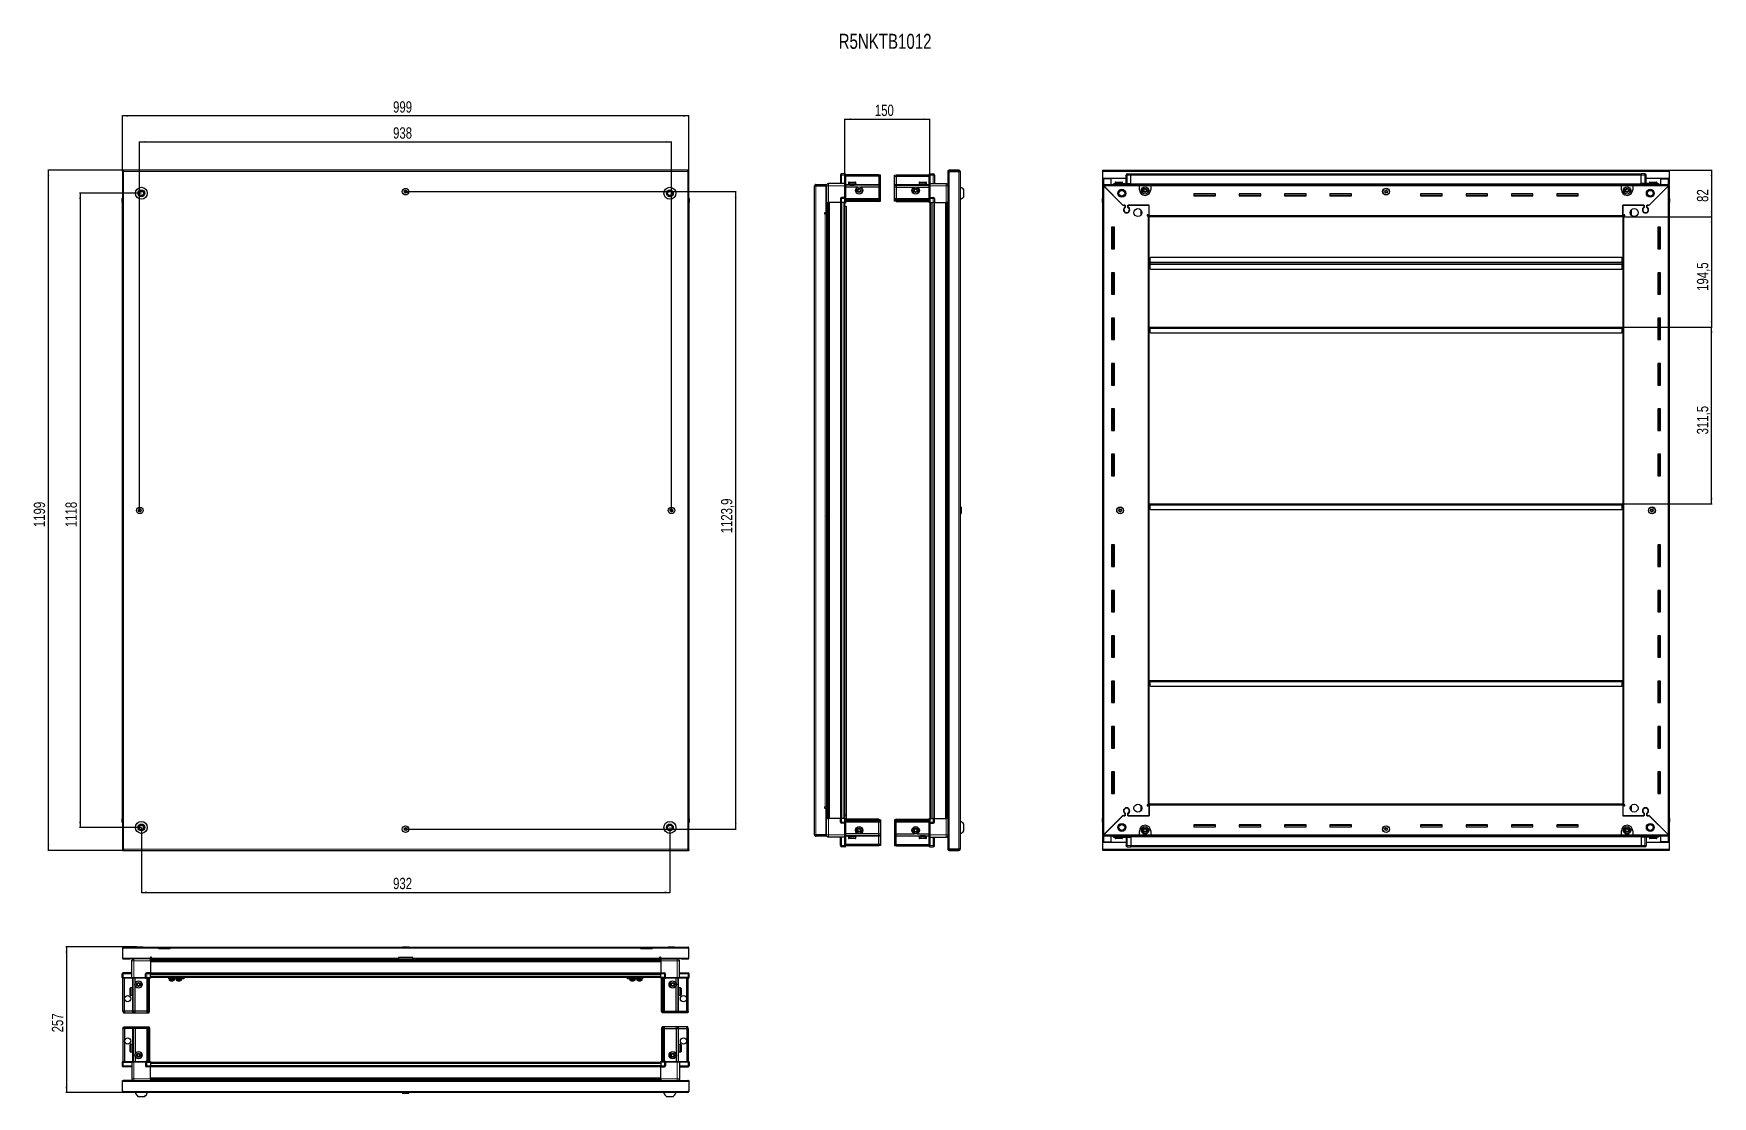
# Model space of a CAD drawing. Header units: millimetres. Extents: x -659 to 2301, y -260 to 1614.
import ezdxf

# ---------------------------------------------------------------- set-up
doc = ezdxf.new("R2010")
doc.units = ezdxf.units.MM
doc.layers.add('FORMAT', color=7, linetype='Continuous')
doc.styles.add('SLDTEXTSTYLE0', font='TXT', dxfattribs={"width": 0.75})
doc.dimstyles.new('SLDDIMSTYLE0', dxfattribs={"dimtxt": 20, "dimasz": 10, "dimexe": 0, "dimexo": 0.0625, "dimgap": 5, "dimtad": 2, "dimdec": 1, "dimrnd": 1e-09, "dimzin": 12, "dimdsep": 46, "dimtxsty": 'SLDTEXTSTYLE0', "dimsah": 1, "dimcen": 0.09, "dimadec": 0, "dimazin": 3, "dimtfac": 1, "dimtofl": 0, "dimtmove": 0, "dimatfit": 3, "dimfxl": 0, "dimfrac": 2, "dimtolj": 1, "dimtzin": 12, "dimarcsym": 0})

msp = doc.modelspace()

# ---------------------------------------------------------------- texts
at = {"layer": 'FORMAT', "insert": (760.59, 1613.45), "char_height": 26.458, "attachment_point": 1, "style": 'SLDTEXTSTYLE0'}
msp.add_mtext('R5NKTB1012', dxfattribs=at)

# ---------------------------------------------------------------- blocks, each defined once
blk = doc.blocks.new('_D')
at = {"layer": 'FORMAT'}
for p, q in [((-502.6, 1372.8), (-634.1, 1372.8)), ((-633.1, 173.8), (-633.1, 1372.8)), ((-502.6, 173.8), (-634.1, 173.8))]:
    blk.add_line(p, q, dxfattribs=at)
for points in [[(-633.1, 1372.8), (-634.6, 1362.8), (-631.5, 1362.8)], [(-633.1, 173.8), (-631.5, 183.8), (-634.6, 183.8)]]:
    blk.add_solid(points, dxfattribs=at)
at = {"layer": 'FORMAT', "insert": (-658.9, 743.8), "char_height": 20, "attachment_point": 1, "rotation": 90, "style": 'SLDTEXTSTYLE0'}
blk.add_mtext('1199', dxfattribs=at)
blk = doc.blocks.new('_D_1')
at = {"layer": 'FORMAT'}
for p, q in [((-502.6, 1372.8), (-502.6, 1469.7)), ((496.4, 1468.7), (-502.6, 1468.7)), ((496.4, 1372.8), (496.4, 1469.7))]:
    blk.add_line(p, q, dxfattribs=at)
for points in [[(-502.6, 1468.7), (-492.6, 1467.2), (-492.6, 1470.3)], [(496.4, 1468.7), (486.4, 1470.3), (486.4, 1467.2)]]:
    blk.add_solid(points, dxfattribs=at)
at = {"layer": 'FORMAT', "insert": (-25.2, 1494.5), "char_height": 20, "attachment_point": 1, "style": 'SLDTEXTSTYLE0'}
blk.add_mtext('999', dxfattribs=at)
blk = doc.blocks.new('_D_2')
at = {"layer": 'FORMAT'}
for p, q in [((-469.1, 214.3), (-469.1, 98.8)), ((462.9, 214.3), (462.9, 98.8)), ((-469.1, 99.8), (462.9, 99.8))]:
    blk.add_line(p, q, dxfattribs=at)
for points in [[(-469.1, 99.8), (-459.1, 98.3), (-459.1, 101.4)], [(462.9, 99.8), (452.9, 101.4), (452.9, 98.3)]]:
    blk.add_solid(points, dxfattribs=at)
at = {"layer": 'FORMAT', "insert": (-25.2, 125.6), "char_height": 20, "attachment_point": 1, "style": 'SLDTEXTSTYLE0'}
blk.add_mtext('932', dxfattribs=at)
blk = doc.blocks.new('_D_3')
at = {"layer": 'FORMAT'}
for p, q in [((-472.1, 773.3), (-472.1, 1423.8)), ((-472.1, 1422.8), (465.9, 1422.8)), ((465.9, 773.3), (465.9, 1423.8))]:
    blk.add_line(p, q, dxfattribs=at)
for points in [[(-472.1, 1422.8), (-462.1, 1421.3), (-462.1, 1424.4)], [(465.9, 1422.8), (455.9, 1424.4), (455.9, 1421.3)]]:
    blk.add_solid(points, dxfattribs=at)
at = {"layer": 'FORMAT', "insert": (-25.2, 1448.6), "char_height": 20, "attachment_point": 1, "style": 'SLDTEXTSTYLE0'}
blk.add_mtext('938', dxfattribs=at)
blk = doc.blocks.new('_D_4')
at = {"layer": 'FORMAT'}
for p, q in [((-3.1, 1335.3), (579.9, 1335.3)), ((578.9, 1335.3), (578.9, 211.5)), ((-3.1, 211.5), (579.9, 211.5))]:
    blk.add_line(p, q, dxfattribs=at)
for points in [[(578.9, 1335.3), (577.4, 1325.3), (580.5, 1325.3)], [(578.9, 211.5), (580.5, 221.5), (577.4, 221.5)]]:
    blk.add_solid(points, dxfattribs=at)
at = {"layer": 'FORMAT', "insert": (553.1, 732.8), "char_height": 20, "attachment_point": 1, "rotation": 90, "style": 'SLDTEXTSTYLE0'}
blk.add_mtext('1123,9', dxfattribs=at)
blk = doc.blocks.new('_D_5')
at = {"layer": 'FORMAT'}
for p, q in [((-469.1, 1332.3), (-578.1, 1332.3)), ((-577.1, 1332.3), (-577.1, 214.3)), ((-469.1, 214.3), (-578.1, 214.3))]:
    blk.add_line(p, q, dxfattribs=at)
for points in [[(-577.1, 1332.3), (-578.6, 1322.3), (-575.5, 1322.3)], [(-577.1, 214.3), (-575.5, 224.3), (-578.6, 224.3)]]:
    blk.add_solid(points, dxfattribs=at)
at = {"layer": 'FORMAT', "insert": (-602.9, 743.8), "char_height": 20, "attachment_point": 1, "rotation": 90, "style": 'SLDTEXTSTYLE0'}
blk.add_mtext('1118', dxfattribs=at)
blk = doc.blocks.new('_D_6')
at = {"layer": 'FORMAT'}
for p, q in [((771.5, 1316.3), (771.5, 1463.8)), ((771.5, 1462.8), (921.5, 1462.8)), ((921.5, 1316.3), (921.5, 1463.8))]:
    blk.add_line(p, q, dxfattribs=at)
for points in [[(771.5, 1462.8), (781.5, 1461.3), (781.5, 1464.4)], [(921.5, 1462.8), (911.5, 1464.4), (911.5, 1461.3)]]:
    blk.add_solid(points, dxfattribs=at)
at = {"layer": 'FORMAT', "insert": (824.4, 1488.6), "char_height": 20, "attachment_point": 1, "style": 'SLDTEXTSTYLE0'}
blk.add_mtext('150', dxfattribs=at)
blk = doc.blocks.new('_D_7')
at = {"layer": 'FORMAT'}
for p, q in [((2225.4, 1372.8), (2300.9, 1372.8)), ((2299.9, 1372.8), (2299.9, 1290.8)), ((2143.4, 1290.8), (2300.9, 1290.8))]:
    blk.add_line(p, q, dxfattribs=at)
for points in [[(2299.9, 1372.8), (2298.4, 1362.8), (2301.4, 1362.8)], [(2299.9, 1290.8), (2301.4, 1300.8), (2298.4, 1300.8)]]:
    blk.add_solid(points, dxfattribs=at)
at = {"layer": 'FORMAT', "insert": (2274.1, 1317.1), "char_height": 20, "attachment_point": 1, "rotation": 90, "style": 'SLDTEXTSTYLE0'}
blk.add_mtext('82', dxfattribs=at)
blk = doc.blocks.new('_D_8')
at = {"layer": 'FORMAT'}
for p, q in [((2142.4, 1096.3), (2300.9, 1096.3)), ((2299.9, 784.8), (2299.9, 1096.3)), ((2142.4, 784.8), (2300.9, 784.8))]:
    blk.add_line(p, q, dxfattribs=at)
for points in [[(2299.9, 1096.3), (2298.4, 1086.3), (2301.4, 1086.3)], [(2299.9, 784.8), (2301.4, 794.8), (2298.4, 794.8)]]:
    blk.add_solid(points, dxfattribs=at)
at = {"layer": 'FORMAT', "insert": (2274.1, 907.3), "char_height": 20, "attachment_point": 1, "rotation": 90, "style": 'SLDTEXTSTYLE0'}
blk.add_mtext('311,5', dxfattribs=at)
blk = doc.blocks.new('_D_9')
at = {"layer": 'FORMAT'}
for p, q in [((2143.4, 1290.8), (2300.9, 1290.8)), ((2299.9, 1290.8), (2299.9, 1096.3)), ((2142.4, 1096.3), (2300.9, 1096.3))]:
    blk.add_line(p, q, dxfattribs=at)
for points in [[(2299.9, 1290.8), (2298.4, 1280.8), (2301.4, 1280.8)], [(2299.9, 1096.3), (2301.4, 1106.3), (2298.4, 1106.3)]]:
    blk.add_solid(points, dxfattribs=at)
at = {"layer": 'FORMAT', "insert": (2274.1, 1160.3), "char_height": 20, "attachment_point": 1, "rotation": 90, "style": 'SLDTEXTSTYLE0'}
blk.add_mtext('194,5', dxfattribs=at)
blk = doc.blocks.new('_D_10')
at = {"layer": 'FORMAT'}
for p, q in [((-477.7, 3.8), (-602.1, 3.8)), ((-601.1, 3.8), (-601.1, -253.2)), ((-500.5, -253.2), (-602.1, -253.2))]:
    blk.add_line(p, q, dxfattribs=at)
for points in [[(-601.1, 3.8), (-602.6, -6.2), (-599.5, -6.2)], [(-601.1, -253.2), (-599.5, -243.2), (-602.6, -243.2)]]:
    blk.add_solid(points, dxfattribs=at)
at = {"layer": 'FORMAT', "insert": (-626.9, -146.9), "char_height": 20, "attachment_point": 1, "rotation": 90, "style": 'SLDTEXTSTYLE0'}
blk.add_mtext('257', dxfattribs=at)

# ---------------------------------------------------------------- dimensions: what is measured, and where the dimension line sits
at = {"layer": 'FORMAT'}
for base, p1, p2, picture, middle in [((-502.58, 1468.73), (496.42, 1372.83), (-502.58, 1372.83), '_D_1', (-3.08, 1468.73)), ((921.52, 1462.83), (771.52, 1316.33), (921.52, 1316.33), '_D_6', (846.52, 1462.83)), ((465.92, 1422.83), (-472.08, 773.33), (465.92, 773.33), '_D_3', (-3.08, 1422.83)), ((462.92, 99.83), (-469.08, 214.33), (462.92, 214.33), '_D_2', (-3.08, 99.83))]:
    dim = msp.add_linear_dim(base=base, p1=p1, p2=p2, dimstyle='SLDDIMSTYLE0', dxfattribs=at)
    dim.commit()
    dim.dimension.update_dxf_attribs({"geometry": picture, "text_midpoint": middle, "dimtype": 160})
for base, p1, p2, picture, middle in [((-633.08, 1372.83), (-502.58, 173.83), (-502.58, 1372.83), '_D', (-633.08, 773.33)), ((2299.89, 1290.83), (2225.39, 1372.83), (2143.39, 1290.83), '_D_7', (2299.89, 1331.83)), ((-577.08, 214.33), (-469.08, 1332.33), (-469.08, 214.33), '_D_5', (-577.08, 773.33)), ((578.92274493, 211.47958773), (-3.07761197, 1335.32958773), (-3.07761197, 211.47958773), '_D_4', (578.92274493, 773.40458773)), ((2299.89, 1096.33), (2143.39, 1290.83), (2142.39, 1096.33), '_D_9', (2299.89, 1193.58)), ((2299.89, 1096.33), (2142.39, 784.83), (2142.39, 1096.33), '_D_8', (2299.89, 940.58)), ((-601.08, -253.22), (-477.71, 3.78), (-500.48, -253.22), '_D_10', (-601.08, -124.72))]:
    dim = msp.add_linear_dim(base=base, p1=p1, p2=p2, angle=90, dimstyle='SLDDIMSTYLE0', dxfattribs=at)
    dim.commit()
    dim.dimension.update_dxf_attribs({"geometry": picture, "text_midpoint": middle, "dimtype": 160})

# ---------------------------------------------------------------- linework, layer by layer
at = {"color": 7, "linetype": 'Continuous', "lineweight": 25}
for p, q in [((-500.48, 1372.83), (-502.58, 1372.83)), ((-502.58, 1371.33), (-502.58, 1372.83)), ((-502.58, 1371.33), (-500.48, 1371.33)), ((-502.58, 1371.33), (-502.58, 1370.73)), ((-502.58, 1370.73), (-502.58, 175.93)), ((-502.58, 1370.73), (-500.48, 1370.73)), ((-500.48, 1372.83), (-500.48, 1370.73)), ((494.32, 1372.83), (-500.48, 1372.83)), ((494.32, 1370.73), (494.32, 1372.83)), ((496.42, 1372.83), (494.32, 1372.83)), ((494.32, 1371.33), (496.42, 1371.33)), ((494.32, 1370.73), (496.42, 1370.73)), ((496.42, 1371.33), (496.42, 1372.83)), ((496.42, 1370.73), (496.42, 1371.33)), ((496.42, 175.93), (496.42, 1370.73)), ((763.67, 1364.33), (763.67, 1349.33)), ((771.67, 1366.33), (765.67, 1366.33)), ((771.67, 1366.33), (772.01, 1366.33)), ((771.67, 1366.33), (771.67, 1364.33)), ((771.67, 1349.53), (771.67, 1364.33)), ((771.67, 1349.53), (771.67, 1364.33)), ((772.87, 1365.83), (772.01, 1366.33)), ((772.87, 1364.33), (772.87, 1365.83)), ((831.17, 1364.83), (772.87, 1364.83)), ((772.87, 1364.33), (772.87, 1349.53)), ((831.17, 1362.33), (772.87, 1362.33)), ((831.17, 1364.83), (831.17, 1362.33)), ((834.17, 1364.03), (831.17, 1364.83)), ((831.17, 1362.33), (831.17, 1347.83)), ((834.17, 1362.17), (831.17, 1362.33)), ((834.17, 1362.17), (834.17, 1364.03)), ((834.17, 1347.83), (834.17, 1362.17)), ((858.87, 1364.03), (861.87, 1364.83)), ((858.87, 1362.17), (858.87, 1364.03)), ((858.87, 1362.17), (861.87, 1362.33)), ((858.87, 1347.83), (858.87, 1362.17)), ((861.87, 1364.83), (861.87, 1362.33)), ((861.87, 1364.83), (920.17, 1364.83)), ((861.87, 1362.33), (861.87, 1347.83)), ((861.87, 1362.33), (920.17, 1362.33)), ((921.04, 1366.33), (920.17, 1365.83)), ((921.04, 1366.33), (920.17, 1365.83)), ((920.17, 1365.83), (920.17, 1364.33)), ((920.17, 1349.53), (920.17, 1364.33)), ((921.37, 1366.33), (921.04, 1366.33)), ((921.37, 1366.33), (921.04, 1366.33)), ((921.37, 1366.33), (921.37, 1366.33)), ((921.37, 1364.33), (921.37, 1366.33)), ((921.37, 1366.33), (927.37, 1366.33)), ((921.37, 1364.33), (921.37, 1349.53)), ((929.37, 1364.33), (929.37, 1349.33)), ((953.37, 1370.73), (953.37, 1358.33)), ((954.87, 1370.73), (954.87, 1358.33)), ((955.37, 1357.83), (955.37, 1370.73)), ((955.37, 1370.73), (972.77, 1370.73)), ((972.77, 1372.83), (955.47, 1372.83)), ((972.77, 1371.33), (955.47, 1371.33)), ((972.77, 1371.33), (972.77, 1372.83)), ((972.77, 1370.73), (974.87, 1370.73)), ((974.87, 1370.73), (974.87, 175.93)), ((1226.39, 1370.73), (1226.39, 1372.83)), ((1226.39, 1372.83), (2225.39, 1372.83)), ((1226.39, 1358.33), (1226.39, 1370.73)), ((1267.39, 1349.33), (1267.39, 1364.33)), ((1268.07, 1365.83), (1268.07, 1365.83)), ((1269.39, 1366.33), (1275.89, 1366.33)), ((1269.39, 1366.33), (1275.89, 1366.33)), ((1275.89, 1366.33), (1275.89, 1366.33)), ((1275.89, 1366.33), (1275.89, 1366.33)), ((1275.89, 1366.33), (1275.89, 1364.33)), ((2175.89, 1366.18), (1275.89, 1366.18)), ((1275.89, 1349.33), (1275.89, 1364.33)), ((2175.89, 1366.33), (2175.89, 1366.33)), ((2182.39, 1366.33), (2175.89, 1366.33)), ((2182.39, 1366.33), (2175.89, 1366.33)), ((2175.89, 1366.33), (2175.89, 1364.33)), ((2175.89, 1349.33), (2175.89, 1364.33)), ((2184.39, 1364.33), (2184.39, 1364.33)), ((2184.39, 1349.33), (2184.39, 1364.33)), ((2225.39, 1372.83), (2225.39, 1370.73)), ((2225.39, 1370.73), (2225.39, 1358.33)), ((718.17, 1340.96), (717.87, 1340.96)), ((717.87, 1329.39), (717.87, 1340.96)), ((719.67, 1345.48), (718.17, 1345.48)), ((718.17, 1344.98), (718.17, 1345.48)), ((718.17, 201.68), (718.17, 1344.98)), ((720.27, 1346.08), (720.27, 1347.58)), ((720.27, 1347.58), (721.17, 1347.58)), ((720.27, 1346.08), (721.17, 1346.08)), ((720.27, 1345.58), (737.67, 1345.58)), ((721.17, 1347.58), (737.67, 1347.58)), ((721.17, 1346.08), (721.17, 1347.58)), ((721.17, 1346.08), (737.67, 1346.08)), ((737.67, 1346.08), (737.67, 1347.58)), ((739.17, 1345.58), (737.67, 1345.58)), ((737.67, 1345.58), (737.67, 1298.08)), ((739.17, 1345.33), (739.17, 1316.33)), ((771.67, 1349.33), (742.67, 1349.33)), ((771.67, 1349.33), (771.67, 1349.53)), ((771.67, 1349.33), (772.87, 1349.33)), ((771.67, 1345.33), (771.67, 1349.33)), ((771.67, 1325.03), (771.67, 1345.33)), ((772.87, 1349.53), (772.87, 1349.33)), ((772.87, 1349.33), (772.87, 1345.33)), ((831.17, 1346.83), (772.87, 1346.83)), ((772.87, 1345.33), (772.87, 1325.03)), ((794.17, 1343.33), (772.87, 1343.33)), ((777.67, 1351.23), (777.67, 1348.83)), ((777.67, 1348.83), (777.67, 1348.33)), ((777.67, 1348.33), (777.81, 1348.33)), ((778, 1348.83), (777.81, 1348.83)), ((777.81, 1348.83), (777.81, 1348.33)), ((777.81, 1348.33), (778, 1348.33)), ((778, 1348.83), (778, 1348.33)), ((778, 1348.33), (778.53, 1348.33)), ((778.47, 1352.03), (785.64, 1352.03)), ((778.93, 1348.83), (778.53, 1348.83)), ((778.53, 1348.83), (778.53, 1348.33)), ((778.53, 1348.33), (778.93, 1348.33)), ((778.93, 1348.83), (778.93, 1348.33)), ((778.93, 1348.33), (779.8, 1348.33)), ((779.77, 1348.33), (779.77, 1348.23)), ((779.77, 1348.23), (788.57, 1348.23)), ((780.37, 1348.83), (779.8, 1348.83)), ((779.8, 1348.83), (779.8, 1348.33)), ((779.8, 1348.33), (780.37, 1348.33)), ((780.17, 1347.83), (780.86, 1347.35)), ((780.17, 1347.83), (785.2, 1347.83)), ((780.86, 1347.35), (780.17, 1346.86)), ((780.17, 1346.86), (780.17, 1346.83)), ((780.17, 1346.86), (785.2, 1346.86)), ((780.37, 1348.83), (780.37, 1348.33)), ((780.37, 1348.33), (781.49, 1348.33)), ((780.86, 1347.35), (785.03, 1347.35)), ((782.18, 1348.83), (781.49, 1348.83)), ((781.49, 1348.83), (781.49, 1348.33)), ((781.49, 1348.33), (782.18, 1348.33)), ((782.18, 1348.83), (782.18, 1348.33)), ((782.18, 1348.33), (783.46, 1348.33)), ((784.19, 1348.83), (783.46, 1348.83)), ((783.46, 1348.83), (783.46, 1348.33)), ((783.46, 1348.33), (783.69, 1348.33)), ((783.69, 1348.83), (783.69, 1348.33)), ((784.19, 1348.83), (784.19, 1348.33)), ((784.19, 1348.83), (784.19, 1348.33)), ((784.19, 1348.33), (785.49, 1348.33)), ((784.19, 1348.33), (784.19, 1348.33)), ((785.03, 1347.35), (787.48, 1347.35)), ((785.2, 1347.83), (788.17, 1347.83)), ((785.2, 1346.86), (788.17, 1346.86)), ((786.2, 1348.83), (785.49, 1348.83)), ((785.49, 1348.83), (785.49, 1348.33)), ((785.55, 1348.83), (785.55, 1348.33)), ((785.55, 1348.33), (786.2, 1348.33)), ((785.64, 1352.03), (789.87, 1352.03)), ((786.2, 1348.83), (786.2, 1348.33)), ((786.2, 1348.33), (787.39, 1348.33)), ((788.01, 1348.83), (787.39, 1348.83)), ((787.39, 1348.83), (787.39, 1348.33)), ((787.39, 1348.33), (788.01, 1348.33)), ((787.48, 1347.35), (788.17, 1347.83)), ((788.17, 1346.86), (787.48, 1347.35)), ((788.01, 1348.83), (788.01, 1348.33)), ((788.01, 1348.33), (788.98, 1348.33)), ((788.17, 1346.83), (788.17, 1346.86)), ((788.57, 1348.23), (788.57, 1348.33)), ((789.44, 1348.83), (788.98, 1348.83)), ((788.98, 1348.83), (788.98, 1348.33)), ((788.98, 1348.33), (789.44, 1348.33)), ((789.44, 1348.83), (789.44, 1348.33)), ((789.44, 1348.33), (790.1, 1348.33)), ((790.36, 1348.83), (790.1, 1348.83)), ((790.1, 1348.83), (790.1, 1348.33)), ((790.1, 1348.33), (790.36, 1348.33)), ((790.36, 1348.83), (790.36, 1348.33)), ((790.36, 1348.33), (790.63, 1348.33)), ((790.67, 1348.83), (790.63, 1348.83)), ((790.63, 1348.83), (790.63, 1348.33)), ((790.63, 1348.33), (790.67, 1348.33)), ((790.67, 1348.83), (790.67, 1351.23)), ((790.67, 1348.83), (790.67, 1348.33)), ((831.17, 1343.33), (799.17, 1343.33)), ((831.17, 1347.83), (831.17, 1346.83)), ((831.17, 1346.83), (831.17, 1343.33)), ((834.17, 1346.03), (831.17, 1346.83)), ((831.17, 1343.33), (831.17, 1322.83)), ((831.17, 1343.33), (834.17, 1343)), ((834.17, 1346.03), (834.17, 1347.83)), ((834.17, 1343), (834.17, 1346.03)), ((834.17, 1322.83), (834.17, 1343)), ((858.87, 1346.03), (858.87, 1347.83)), ((858.87, 1346.03), (861.87, 1346.83)), ((858.87, 1343), (858.87, 1346.03)), ((861.87, 1343.33), (858.87, 1343)), ((858.87, 1322.83), (858.87, 1343)), ((861.87, 1347.83), (861.87, 1346.83)), ((861.87, 1346.83), (861.87, 1343.33)), ((861.87, 1346.83), (920.17, 1346.83)), ((861.87, 1343.33), (861.87, 1322.83)), ((861.87, 1343.33), (893.87, 1343.33)), ((898.87, 1343.33), (920.17, 1343.33)), ((902.37, 1351.23), (902.37, 1348.33)), ((902.37, 1348.33), (902.41, 1348.33)), ((902.53, 1348.83), (902.41, 1348.83)), ((902.41, 1348.83), (902.41, 1348.33)), ((902.41, 1348.33), (902.53, 1348.33)), ((902.53, 1348.83), (902.53, 1348.33)), ((902.53, 1348.33), (902.94, 1348.33)), ((903.28, 1348.83), (902.94, 1348.83)), ((902.94, 1348.83), (902.94, 1348.33)), ((902.94, 1348.33), (903.28, 1348.33)), ((903.17, 1352.03), (914.57, 1352.03)), ((903.28, 1348.83), (903.28, 1348.33)), ((903.28, 1348.33), (904.05, 1348.33)), ((904.58, 1348.83), (904.05, 1348.83)), ((904.05, 1348.83), (904.05, 1348.33)), ((904.05, 1348.33), (904.58, 1348.33)), ((904.47, 1348.33), (904.47, 1348.23)), ((904.47, 1348.23), (913.27, 1348.23)), ((904.58, 1348.83), (904.58, 1348.33)), ((904.58, 1348.33), (905.63, 1348.33)), ((904.87, 1347.83), (905.56, 1347.35)), ((904.87, 1347.83), (912.87, 1347.83)), ((905.56, 1347.35), (904.87, 1346.86)), ((904.87, 1346.86), (904.87, 1346.83)), ((904.87, 1346.86), (912.87, 1346.86)), ((905.56, 1347.35), (912.18, 1347.35)), ((906.3, 1348.83), (905.63, 1348.83)), ((905.63, 1348.83), (905.63, 1348.33)), ((905.63, 1348.33), (906.3, 1348.33)), ((906.3, 1348.83), (906.3, 1348.33)), ((906.3, 1348.33), (907.53, 1348.33)), ((908.27, 1348.83), (907.53, 1348.83)), ((907.53, 1348.83), (907.53, 1348.33)), ((907.53, 1348.33), (907.97, 1348.33)), ((907.97, 1348.83), (907.97, 1348.33)), ((908.27, 1348.83), (908.27, 1348.33)), ((908.27, 1348.33), (909.57, 1348.33)), ((910.29, 1348.83), (909.57, 1348.83)), ((909.57, 1348.83), (909.57, 1348.33)), ((909.84, 1348.83), (909.84, 1348.33)), ((909.84, 1348.33), (910.29, 1348.33)), ((910.29, 1348.83), (910.29, 1348.33)), ((910.29, 1348.33), (911.53, 1348.33)), ((912.19, 1348.83), (911.53, 1348.83)), ((911.53, 1348.83), (911.53, 1348.33)), ((911.53, 1348.33), (912.19, 1348.33)), ((912.18, 1347.35), (912.87, 1347.83)), ((912.87, 1346.86), (912.18, 1347.35)), ((912.19, 1348.83), (912.19, 1348.33)), ((912.19, 1348.33), (913.23, 1348.33)), ((912.87, 1346.83), (912.87, 1346.86)), ((913.75, 1348.83), (913.23, 1348.83)), ((913.23, 1348.83), (913.23, 1348.33)), ((913.23, 1348.33), (913.75, 1348.33)), ((913.27, 1348.23), (913.27, 1348.33)), ((913.75, 1348.83), (913.75, 1348.33)), ((913.75, 1348.33), (914.51, 1348.33)), ((914.84, 1348.83), (914.51, 1348.83)), ((914.51, 1348.83), (914.51, 1348.33)), ((914.51, 1348.33), (914.84, 1348.33)), ((914.84, 1348.83), (914.84, 1348.33)), ((914.84, 1348.33), (915.23, 1348.33)), ((915.34, 1348.83), (915.23, 1348.83)), ((915.23, 1348.83), (915.23, 1348.33)), ((915.23, 1348.33), (915.34, 1348.33)), ((915.34, 1348.83), (915.34, 1348.33)), ((915.34, 1348.33), (915.37, 1348.33)), ((915.37, 1348.33), (915.37, 1351.23)), ((920.17, 1349.33), (920.17, 1349.53)), ((921.37, 1349.33), (920.17, 1349.33)), ((920.17, 1345.33), (920.17, 1349.33)), ((920.17, 1325.03), (920.17, 1345.33)), ((921.37, 1349.53), (921.37, 1349.33)), ((921.37, 1349.33), (921.37, 1345.33)), ((921.37, 1349.33), (950.37, 1349.33)), ((921.37, 1345.33), (921.37, 1325.03)), ((953.27, 1357.83), (953.27, 188.83)), ((953.27, 1357.83), (955.37, 1357.83)), ((953.37, 1358.33), (954.87, 1358.33)), ((981.47, 1326.33), (981.47, 1338.33)), ((1267.39, 1358.33), (1226.39, 1358.33)), ((1226.39, 1357.83), (1226.39, 1358.33)), ((1226.39, 1347.58), (1226.39, 1357.83)), ((1226.39, 1357.83), (1228.49, 1357.83)), ((1226.39, 1346.08), (1226.39, 1347.58)), ((1226.39, 1347.58), (1227.39, 1347.58)), ((1226.39, 1345.58), (1226.39, 1346.08)), ((1226.39, 1346.08), (1227.39, 1346.08)), ((1226.39, 201.08), (1226.39, 1345.58)), ((1227.89, 1345.58), (1226.39, 1345.58)), ((1227.39, 1346.08), (1227.39, 1347.58)), ((1227.39, 1347.58), (1290.89, 1347.58)), ((1227.89, 1357.83), (1227.89, 1358.33)), ((1227.99, 1345.48), (1261.89, 1311.58)), ((1241.39, 1357.83), (1228.49, 1357.83)), ((1262.59, 1310.88), (1228.49, 1344.98)), ((1241.39, 1347.58), (1241.39, 1357.83)), ((1246.89, 1349.33), (1275.89, 1349.33)), ((1248.39, 1351.23), (1248.39, 1349.33)), ((1249.19, 1352.03), (1260.59, 1352.03)), ((1261.39, 1349.33), (1261.39, 1351.23)), ((1275.82, 1347.58), (1275.89, 1349.3)), ((1275.89, 1349.33), (1275.89, 1348.83)), ((1275.89, 1348.18), (2175.89, 1348.18)), ((1290.89, 1345.48), (1290.89, 1347.58)), ((1290.89, 1347.58), (1310.89, 1347.58)), ((1290.89, 1346.08), (1310.89, 1346.08)), ((1290.89, 1338.58), (1290.89, 1345.48)), ((1310.89, 1347.58), (2140.89, 1347.58)), ((1310.89, 1347.58), (1310.89, 1345.48)), ((1310.89, 1345.48), (1310.89, 1338.58)), ((2140.89, 1345.48), (2140.89, 1347.58)), ((2140.89, 1347.58), (2160.89, 1347.58)), ((2140.89, 1346.08), (2160.89, 1346.08)), ((2140.89, 1338.58), (2140.89, 1345.48)), ((2160.89, 1347.58), (2224.39, 1347.58)), ((2160.89, 1347.58), (2160.89, 1345.48)), ((2160.89, 1345.48), (2160.89, 1338.58)), ((2204.89, 1349.33), (2175.89, 1349.33)), ((2175.89, 1349.33), (2175.89, 1348.83)), ((2175.89, 1349.3), (2175.97, 1347.58)), ((2225.39, 1358.33), (2184.39, 1358.33)), ((2223.29, 1344.98), (2189.19, 1310.88)), ((2189.89, 1311.58), (2223.79, 1345.48)), ((2190.39, 1351.23), (2190.39, 1349.33)), ((2191.19, 1352.03), (2202.59, 1352.03)), ((2203.39, 1349.33), (2203.39, 1351.23)), ((2210.39, 1347.58), (2210.39, 1357.83)), ((2210.39, 1357.83), (2223.29, 1357.83)), ((2223.29, 1357.83), (2225.39, 1357.83)), ((2223.89, 1357.83), (2223.89, 1358.33)), ((2223.89, 1345.58), (2225.39, 1345.58)), ((2224.39, 1346.08), (2224.39, 1347.58)), ((2224.39, 1347.58), (2225.39, 1347.58)), ((2224.39, 1346.08), (2225.39, 1346.08)), ((2225.39, 1357.83), (2225.39, 1358.33)), ((2225.39, 1357.83), (2225.39, 1347.58)), ((2225.39, 1346.08), (2225.39, 1347.58)), ((2225.39, 1346.08), (2225.39, 1345.58)), ((2225.39, 1345.58), (2225.39, 201.08)), ((-503.08, 1322.83), (-503.08, 1316.33)), ((-503.08, 1316.33), (-503.08, 1322.83)), ((-503.08, 1316.33), (-503.08, 1316.33)), ((-502.58, 1316.33), (-503.08, 1316.33)), ((-502.93, 1316.33), (-502.93, 230.33)), ((496.42, 1324.15), (496.42, 1324.15)), ((496.42, 1316.33), (496.92, 1316.33)), ((496.77, 230.33), (496.77, 1316.33)), ((496.92, 1322.83), (496.92, 1316.33)), ((496.92, 1316.33), (496.92, 1322.83)), ((496.92, 1316.33), (496.92, 1316.33)), ((496.92, 1316.33), (496.92, 1316.33)), ((717.87, 1329.39), (718.17, 1329.39)), ((737.67, 1319.08), (739.17, 1319.08)), ((739.17, 1316.33), (737.67, 1316.33)), ((739.82, 230.33), (739.82, 1316.33)), ((741.62, 1316.33), (741.62, 230.33)), ((741.65, 1316.33), (741.65, 230.33)), ((763.67, 1316.33), (742.67, 1316.33)), ((763.67, 1322.83), (763.67, 1316.33)), ((763.67, 1316.33), (765.67, 1316.33)), ((764.32, 230.33), (764.32, 1316.33)), ((771.67, 1324.83), (765.67, 1324.83)), ((771.67, 1316.33), (765.67, 1316.33)), ((771.52, 230.33), (771.52, 1316.33)), ((771.52, 1309.33), (774.02, 1309.33)), ((771.67, 1324.83), (771.67, 1325.03)), ((771.67, 1324.83), (771.67, 1322.83)), ((771.67, 1324.83), (772.87, 1324.83)), ((771.67, 1316.33), (771.67, 1322.83)), ((771.67, 1316.33), (771.67, 1322.83)), ((771.67, 1316.33), (771.67, 1316.33)), ((771.67, 1316.33), (772.01, 1316.33)), ((772.01, 1316.33), (772.01, 1322.83)), ((772.87, 1316.33), (772.01, 1316.33)), ((772.01, 1316.33), (772.01, 1316.33)), ((772.87, 1325.03), (772.87, 1324.83)), ((772.87, 1324.15), (772.87, 1324.83)), ((772.87, 1324.15), (772.87, 1316.33)), ((831.17, 1321.83), (772.87, 1321.83)), ((831.17, 1320.83), (772.87, 1320.83)), ((831.17, 1319.33), (772.87, 1319.33)), ((831.17, 1317.83), (772.87, 1317.83)), ((774.02, 1309.33), (774.02, 235.83)), ((831.17, 1322.83), (831.17, 1321.83)), ((831.17, 1321.83), (831.17, 1320.83)), ((831.17, 1321.83), (834.17, 1321.03)), ((831.17, 1320.83), (831.17, 1319.33)), ((831.17, 1320.83), (834.17, 1320.29)), ((831.17, 1319.33), (834.17, 1319.78)), ((831.17, 1319.33), (831.17, 1317.83)), ((831.17, 1317.83), (834.17, 1318.63)), ((834.17, 1321.03), (834.17, 1322.83)), ((834.17, 1320.29), (834.17, 1321.03)), ((834.17, 1319.78), (834.17, 1320.29)), ((834.17, 1318.63), (834.17, 1319.78)), ((858.87, 1321.03), (858.87, 1322.83)), ((861.87, 1321.83), (858.87, 1321.03)), ((858.87, 1320.29), (858.87, 1321.03)), ((861.87, 1320.83), (858.87, 1320.29)), ((858.87, 1319.78), (858.87, 1320.29)), ((861.87, 1319.33), (858.87, 1319.78)), ((858.87, 1318.63), (858.87, 1319.78)), ((861.87, 1317.83), (858.87, 1318.63)), ((861.87, 1322.83), (861.87, 1321.83)), ((861.87, 1321.83), (861.87, 1320.83)), ((861.87, 1321.83), (920.17, 1321.83)), ((861.87, 1320.83), (920.17, 1320.83)), ((861.87, 1320.83), (861.87, 1319.33)), ((861.87, 1319.33), (861.87, 1317.83)), ((861.87, 1319.33), (920.17, 1319.33)), ((861.87, 1317.83), (920.17, 1317.83)), ((920.17, 1324.83), (920.17, 1325.03)), ((921.37, 1324.83), (920.17, 1324.83)), ((920.17, 1324.83), (920.17, 1324.15)), ((920.17, 1316.33), (920.17, 1324.15)), ((921.04, 1316.33), (920.17, 1316.33)), ((921.04, 1322.83), (921.04, 1316.33)), ((921.37, 1316.33), (921.04, 1316.33)), ((921.37, 1325.03), (921.37, 1324.83)), ((921.37, 1322.83), (921.37, 1324.83)), ((921.37, 1324.83), (927.37, 1324.83)), ((921.37, 1322.83), (921.37, 1324.83)), ((921.37, 1322.83), (921.37, 1316.33)), ((921.37, 1316.33), (927.37, 1316.33)), ((921.52, 1316.33), (921.52, 230.33)), ((929.37, 1316.33), (927.37, 1316.33)), ((928.72, 1316.33), (928.72, 230.33)), ((929.37, 1322.83), (929.37, 1316.33)), ((929.37, 1316.33), (950.37, 1316.33)), ((951.4, 230.33), (951.4, 1316.33)), ((951.43, 230.33), (951.43, 1316.33)), ((953.22, 1316.33), (953.22, 230.33)), ((1225.89, 1322.83), (1225.89, 1316.33)), ((1225.89, 1316.33), (1225.89, 1322.83)), ((1225.89, 1316.33), (1225.89, 1316.33)), ((1226.39, 1316.33), (1225.89, 1316.33)), ((1226.04, 1316.33), (1226.04, 230.33)), ((1261.89, 1311.58), (1266.09, 1311.58)), ((1263.29, 1311.58), (1262.59, 1310.88)), ((1265.39, 1311.58), (1263.29, 1311.58)), ((1265.39, 1311.58), (1265.39, 1307.69)), ((1266.09, 1311.58), (1266.09, 1307.29)), ((1270.69, 1311.58), (1308.39, 1311.58)), ((1270.69, 1307.29), (1270.69, 1311.58)), ((1271.39, 1307.69), (1271.39, 1311.58)), ((1308.39, 1311.58), (1271.39, 1311.58)), ((1293.89, 1294), (1293.89, 1302.66)), ((1308.39, 1294.33), (1308.39, 1311.58)), ((1308.39, 1292.93), (1308.39, 1311.58)), ((1424.89, 1331.33), (1386.89, 1331.33)), ((1386.89, 1331.33), (1386.89, 1327.83)), ((1424.89, 1328.58), (1386.89, 1328.58)), ((1386.89, 1327.83), (1424.89, 1327.83)), ((1424.89, 1327.83), (1424.89, 1331.33)), ((1504.89, 1331.33), (1466.89, 1331.33)), ((1466.89, 1331.33), (1466.89, 1327.83)), ((1504.89, 1328.58), (1466.89, 1328.58)), ((1466.89, 1327.83), (1504.89, 1327.83)), ((1504.89, 1327.83), (1504.89, 1331.33)), ((1584.89, 1331.33), (1546.89, 1331.33)), ((1546.89, 1331.33), (1546.89, 1327.83)), ((1584.89, 1328.58), (1546.89, 1328.58)), ((1546.89, 1327.83), (1584.89, 1327.83)), ((1584.89, 1327.83), (1584.89, 1331.33)), ((1664.89, 1331.33), (1626.89, 1331.33)), ((1626.89, 1331.33), (1626.89, 1327.83)), ((1664.89, 1328.58), (1626.89, 1328.58)), ((1626.89, 1327.83), (1664.89, 1327.83)), ((1664.89, 1327.83), (1664.89, 1331.33)), ((1824.89, 1331.33), (1786.89, 1331.33)), ((1786.89, 1331.33), (1786.89, 1327.83)), ((1824.89, 1328.58), (1786.89, 1328.58)), ((1786.89, 1327.83), (1824.89, 1327.83)), ((1824.89, 1327.83), (1824.89, 1331.33)), ((1904.89, 1331.33), (1866.89, 1331.33)), ((1866.89, 1331.33), (1866.89, 1327.83)), ((1904.89, 1328.58), (1866.89, 1328.58)), ((1866.89, 1327.83), (1904.89, 1327.83)), ((1904.89, 1327.83), (1904.89, 1331.33)), ((1984.89, 1331.33), (1946.89, 1331.33)), ((1946.89, 1331.33), (1946.89, 1327.83)), ((1984.89, 1328.58), (1946.89, 1328.58)), ((1946.89, 1327.83), (1984.89, 1327.83)), ((1984.89, 1327.83), (1984.89, 1331.33)), ((2064.89, 1331.33), (2026.89, 1331.33)), ((2026.89, 1331.33), (2026.89, 1327.83)), ((2064.89, 1328.58), (2026.89, 1328.58)), ((2026.89, 1327.83), (2064.89, 1327.83)), ((2064.89, 1327.83), (2064.89, 1331.33)), ((2143.39, 1311.58), (2143.39, 1294.33)), ((2180.39, 1311.58), (2143.39, 1311.58)), ((2143.39, 1311.58), (2181.09, 1311.58)), ((2143.39, 1292.93), (2143.39, 1311.58)), ((2157.89, 1302.66), (2157.89, 1294)), ((2180.39, 1311.58), (2180.39, 1307.69)), ((2181.09, 1311.58), (2181.09, 1307.29)), ((2185.69, 1311.58), (2189.89, 1311.58)), ((2185.69, 1307.29), (2185.69, 1311.58)), ((2188.49, 1311.58), (2186.39, 1311.58)), ((2186.39, 1307.69), (2186.39, 1311.58)), ((2189.19, 1310.88), (2188.49, 1311.58)), ((2225.39, 1324.15), (2225.39, 1324.15)), ((2225.39, 1316.33), (2225.89, 1316.33)), ((2225.74, 230.33), (2225.74, 1316.33)), ((2225.89, 1322.83), (2225.89, 1316.33)), ((2225.89, 1316.33), (2225.89, 1322.83)), ((2225.89, 1316.33), (2225.89, 1316.33)), ((2225.89, 1316.33), (2225.89, 1316.33)), ((737.67, 1298.08), (736.32, 1298.08)), ((736.32, 1296.08), (737.07, 1296.08)), ((737.07, 1296.08), (739.17, 1296.08)), ((739.17, 1296.08), (739.17, 250.58)), ((1266.39, 1298.72), (1266.39, 1297.96)), ((1305.54, 1294.33), (1308.39, 1294.33)), ((1306.29, 1292.33), (1305.54, 1292.33)), ((1306.29, 1292.33), (1308.39, 1292.33)), ((1308.39, 1293.33), (1306.39, 1293.33)), ((1306.39, 1293.33), (1306.39, 1292.33)), ((1308.39, 1290.83), (1308.39, 1292.93)), ((1308.39, 255.83), (1308.39, 1290.83)), ((2143.39, 1290.83), (1308.39, 1290.83)), ((2143.39, 1294.33), (2146.24, 1294.33)), ((2145.39, 1293.33), (2143.39, 1293.33)), ((2143.39, 1292.93), (2143.39, 1290.83)), ((2143.39, 1292.33), (2145.49, 1292.33)), ((2143.39, 1290.83), (2143.39, 255.83)), ((2145.39, 1292.33), (2145.39, 1293.33)), ((2146.24, 1292.33), (2145.49, 1292.33)), ((2185.39, 1298.72), (2185.39, 1297.96)), ((1246.89, 1272.33), (1241.89, 1272.33)), ((1241.89, 1272.33), (1241.89, 1234.33)), ((1244.04, 1234.33), (1244.04, 1272.33)), ((1245.84, 1234.33), (1245.84, 1272.33)), ((1245.87, 1234.33), (1245.87, 1272.33)), ((1246.89, 1234.33), (1246.89, 1272.33)), ((2204.89, 1272.33), (2204.89, 1234.33)), ((2209.89, 1272.33), (2204.89, 1272.33)), ((2205.92, 1272.33), (2205.92, 1234.33)), ((2205.95, 1272.33), (2205.95, 1234.33)), ((2207.74, 1272.33), (2207.74, 1234.33)), ((2209.89, 1234.33), (2209.89, 1272.33)), ((1241.89, 1234.33), (1246.89, 1234.33)), ((1310.39, 1218.83), (1309.39, 1217.83)), ((1309.39, 1217.83), (1309.39, 1210.93)), ((2141.39, 1218.83), (1310.39, 1218.83)), ((2142.39, 1217.83), (2141.39, 1218.83)), ((2142.39, 1210.93), (2142.39, 1217.83)), ((2204.89, 1234.33), (2209.89, 1234.33)), ((1246.89, 1192.33), (1241.89, 1192.33)), ((1241.89, 1192.33), (1241.89, 1154.33)), ((1244.04, 1154.33), (1244.04, 1192.33)), ((1245.84, 1154.33), (1245.84, 1192.33)), ((1245.87, 1154.33), (1245.87, 1192.33)), ((1246.89, 1154.33), (1246.89, 1192.33)), ((1309.14, 1208.83), (1308.39, 1208.83)), ((1309.39, 1211.68), (1309.14, 1211.68)), ((1309.14, 1211.68), (1309.14, 1208.83)), ((1309.14, 1208.83), (1309.14, 1205.98)), ((1309.14, 1205.98), (1309.39, 1205.98)), ((1309.39, 1208.83), (1309.39, 1210.93)), ((1309.39, 1206.73), (1309.39, 1208.83)), ((2142.39, 1208.83), (1309.39, 1208.83)), ((1309.39, 1206.73), (1309.39, 1199.83)), ((1309.39, 1199.83), (1310.39, 1198.83)), ((1310.39, 1198.83), (2141.39, 1198.83)), ((2141.39, 1198.83), (2142.39, 1199.83)), ((2142.64, 1211.68), (2142.39, 1211.68)), ((2142.39, 1210.93), (2142.39, 1208.83)), ((2142.39, 1208.83), (2142.39, 1206.73)), ((2142.39, 1199.83), (2142.39, 1206.73)), ((2142.39, 1205.98), (2142.64, 1205.98)), ((2142.64, 1208.83), (2142.64, 1211.68)), ((2142.64, 1205.98), (2142.64, 1208.83)), ((2143.39, 1208.83), (2142.64, 1208.83)), ((2204.89, 1192.33), (2204.89, 1154.33)), ((2209.89, 1192.33), (2204.89, 1192.33)), ((2205.92, 1192.33), (2205.92, 1154.33)), ((2205.95, 1192.33), (2205.95, 1154.33)), ((2207.74, 1192.33), (2207.74, 1154.33)), ((2209.89, 1154.33), (2209.89, 1192.33)), ((1241.89, 1154.33), (1246.89, 1154.33)), ((2204.89, 1154.33), (2209.89, 1154.33)), ((1246.89, 1112.33), (1241.89, 1112.33)), ((1241.89, 1112.33), (1241.89, 1074.33)), ((1244.04, 1074.33), (1244.04, 1112.33)), ((1245.84, 1074.33), (1245.84, 1112.33)), ((1245.87, 1074.33), (1245.87, 1112.33)), ((1246.89, 1074.33), (1246.89, 1112.33)), ((1308.39, 1096.33), (1309.14, 1096.33)), ((1309.14, 1096.33), (1309.14, 1093.48)), ((1309.39, 1094.23), (1309.39, 1096.33)), ((1309.39, 1096.33), (2142.39, 1096.33)), ((2142.39, 1096.33), (2142.39, 1094.23)), ((2142.64, 1093.48), (2142.64, 1096.33)), ((2142.64, 1096.33), (2143.39, 1096.33)), ((2204.89, 1112.33), (2204.89, 1074.33)), ((2209.89, 1112.33), (2204.89, 1112.33)), ((2205.92, 1112.33), (2205.92, 1074.33)), ((2205.95, 1112.33), (2205.95, 1074.33)), ((2207.74, 1112.33), (2207.74, 1074.33)), ((2209.89, 1074.33), (2209.89, 1112.33)), ((1241.89, 1074.33), (1246.89, 1074.33)), ((1309.14, 1093.48), (1309.39, 1093.48)), ((1309.39, 1094.23), (1309.39, 1087.33)), ((1309.39, 1087.33), (1310.39, 1086.33)), ((1310.39, 1086.33), (2141.39, 1086.33)), ((2141.39, 1086.33), (2142.39, 1087.33)), ((2142.39, 1087.33), (2142.39, 1094.23)), ((2142.39, 1093.48), (2142.64, 1093.48)), ((2204.89, 1074.33), (2209.89, 1074.33)), ((1246.89, 1032.33), (1241.89, 1032.33)), ((1241.89, 1032.33), (1241.89, 994.33)), ((1244.04, 994.33), (1244.04, 1032.33)), ((1245.84, 994.33), (1245.84, 1032.33)), ((1245.87, 994.33), (1245.87, 1032.33)), ((1246.89, 994.33), (1246.89, 1032.33)), ((2204.89, 1032.33), (2204.89, 994.33)), ((2209.89, 1032.33), (2204.89, 1032.33)), ((2205.92, 1032.33), (2205.92, 994.33)), ((2205.95, 1032.33), (2205.95, 994.33)), ((2207.74, 1032.33), (2207.74, 994.33)), ((2209.89, 994.33), (2209.89, 1032.33)), ((1241.89, 994.33), (1246.89, 994.33)), ((2204.89, 994.33), (2209.89, 994.33)), ((1246.89, 952.33), (1241.89, 952.33)), ((1241.89, 952.33), (1241.89, 914.33)), ((1244.04, 914.33), (1244.04, 952.33)), ((1245.84, 914.33), (1245.84, 952.33)), ((1245.87, 914.33), (1245.87, 952.33)), ((1246.89, 914.33), (1246.89, 952.33)), ((2204.89, 952.33), (2204.89, 914.33)), ((2209.89, 952.33), (2204.89, 952.33)), ((2205.92, 952.33), (2205.92, 914.33)), ((2205.95, 952.33), (2205.95, 914.33)), ((2207.74, 952.33), (2207.74, 914.33)), ((2209.89, 914.33), (2209.89, 952.33)), ((1241.89, 914.33), (1246.89, 914.33)), ((2204.89, 914.33), (2209.89, 914.33)), ((1246.89, 872.33), (1241.89, 872.33)), ((1241.89, 872.33), (1241.89, 834.33)), ((1244.04, 834.33), (1244.04, 872.33)), ((1245.84, 834.33), (1245.84, 872.33)), ((1245.87, 834.33), (1245.87, 872.33)), ((1246.89, 834.33), (1246.89, 872.33)), ((2204.89, 872.33), (2204.89, 834.33)), ((2209.89, 872.33), (2204.89, 872.33)), ((2205.92, 872.33), (2205.92, 834.33)), ((2205.95, 872.33), (2205.95, 834.33)), ((2207.74, 872.33), (2207.74, 834.33)), ((2209.89, 834.33), (2209.89, 872.33)), ((1241.89, 834.33), (1246.89, 834.33)), ((2204.89, 834.33), (2209.89, 834.33)), ((718.17, 779.11), (717.87, 779.11)), ((717.87, 767.54), (717.87, 779.11)), ((739.67, 782.83), (739.67, 763.83)), ((975.86, 779.11), (974.87, 778.13)), ((976.37, 779.11), (975.86, 779.11)), ((975.86, 779.11), (975.86, 767.54)), ((976.37, 779.11), (976.37, 767.54)), ((1308.39, 784.83), (1309.14, 784.83)), ((1309.14, 784.83), (1309.14, 781.98)), ((1309.14, 781.98), (1309.39, 781.98)), ((1309.39, 782.73), (1309.39, 784.83)), ((1309.39, 784.83), (2142.39, 784.83)), ((1309.39, 782.73), (1309.39, 775.83)), ((1309.39, 775.83), (1310.39, 774.83)), ((1310.39, 774.83), (2141.39, 774.83)), ((2141.39, 774.83), (2142.39, 775.83)), ((2142.39, 784.83), (2142.39, 782.73)), ((2142.39, 775.83), (2142.39, 782.73)), ((2142.39, 781.98), (2142.64, 781.98)), ((2142.64, 781.98), (2142.64, 784.83)), ((2142.64, 784.83), (2143.39, 784.83)), ((717.87, 767.54), (718.17, 767.54)), ((974.87, 768.53), (975.86, 767.54)), ((975.86, 767.54), (976.37, 767.54)), ((1246.89, 712.33), (1241.89, 712.33)), ((1241.89, 712.33), (1241.89, 674.33)), ((1244.04, 674.33), (1244.04, 712.33)), ((1245.84, 674.33), (1245.84, 712.33)), ((1245.87, 674.33), (1245.87, 712.33)), ((1246.89, 674.33), (1246.89, 712.33)), ((2204.89, 712.33), (2204.89, 674.33)), ((2209.89, 712.33), (2204.89, 712.33)), ((2205.92, 712.33), (2205.92, 674.33)), ((2205.95, 712.33), (2205.95, 674.33)), ((2207.74, 712.33), (2207.74, 674.33)), ((2209.89, 674.33), (2209.89, 712.33)), ((1241.89, 674.33), (1246.89, 674.33)), ((2204.89, 674.33), (2209.89, 674.33)), ((1246.89, 632.33), (1241.89, 632.33)), ((1241.89, 632.33), (1241.89, 594.33)), ((1244.04, 594.33), (1244.04, 632.33)), ((1245.84, 594.33), (1245.84, 632.33)), ((1245.87, 594.33), (1245.87, 632.33)), ((1246.89, 594.33), (1246.89, 632.33)), ((2204.89, 632.33), (2204.89, 594.33)), ((2209.89, 632.33), (2204.89, 632.33)), ((2205.92, 632.33), (2205.92, 594.33)), ((2205.95, 632.33), (2205.95, 594.33)), ((2207.74, 632.33), (2207.74, 594.33)), ((2209.89, 594.33), (2209.89, 632.33)), ((1241.89, 594.33), (1246.89, 594.33)), ((2204.89, 594.33), (2209.89, 594.33)), ((1246.89, 552.33), (1241.89, 552.33)), ((1241.89, 552.33), (1241.89, 514.33)), ((1244.04, 514.33), (1244.04, 552.33)), ((1245.84, 514.33), (1245.84, 552.33)), ((1245.87, 514.33), (1245.87, 552.33)), ((1246.89, 514.33), (1246.89, 552.33)), ((2204.89, 552.33), (2204.89, 514.33)), ((2209.89, 552.33), (2204.89, 552.33)), ((2205.92, 552.33), (2205.92, 514.33)), ((2205.95, 552.33), (2205.95, 514.33)), ((2207.74, 552.33), (2207.74, 514.33)), ((2209.89, 514.33), (2209.89, 552.33)), ((1241.89, 514.33), (1246.89, 514.33)), ((2204.89, 514.33), (2209.89, 514.33)), ((1246.89, 472.33), (1241.89, 472.33)), ((1241.89, 472.33), (1241.89, 434.33)), ((1244.04, 434.33), (1244.04, 472.33)), ((1245.84, 434.33), (1245.84, 472.33)), ((1245.87, 434.33), (1245.87, 472.33)), ((1246.89, 434.33), (1246.89, 472.33)), ((1308.39, 473.33), (1309.14, 473.33)), ((1309.14, 473.33), (1309.14, 470.48)), ((1309.14, 470.48), (1309.39, 470.48)), ((1309.39, 471.23), (1309.39, 473.33)), ((1309.39, 473.33), (2142.39, 473.33)), ((1309.39, 471.23), (1309.39, 464.33)), ((1309.39, 464.33), (1310.39, 463.33)), ((1310.39, 463.33), (2141.39, 463.33)), ((2141.39, 463.33), (2142.39, 464.33)), ((2142.39, 473.33), (2142.39, 471.23)), ((2142.39, 464.33), (2142.39, 471.23)), ((2142.39, 470.48), (2142.64, 470.48)), ((2142.64, 470.48), (2142.64, 473.33)), ((2142.64, 473.33), (2143.39, 473.33)), ((2204.89, 472.33), (2204.89, 434.33)), ((2209.89, 472.33), (2204.89, 472.33)), ((2205.92, 472.33), (2205.92, 434.33)), ((2205.95, 472.33), (2205.95, 434.33)), ((2207.74, 472.33), (2207.74, 434.33)), ((2209.89, 434.33), (2209.89, 472.33)), ((1241.89, 434.33), (1246.89, 434.33)), ((2204.89, 434.33), (2209.89, 434.33)), ((1246.89, 392.33), (1241.89, 392.33)), ((1241.89, 392.33), (1241.89, 354.33)), ((1244.04, 354.33), (1244.04, 392.33)), ((1245.84, 354.33), (1245.84, 392.33)), ((1245.87, 354.33), (1245.87, 392.33)), ((1246.89, 354.33), (1246.89, 392.33)), ((2204.89, 392.33), (2204.89, 354.33)), ((2209.89, 392.33), (2204.89, 392.33)), ((2205.92, 392.33), (2205.92, 354.33)), ((2205.95, 392.33), (2205.95, 354.33)), ((2207.74, 392.33), (2207.74, 354.33)), ((2209.89, 354.33), (2209.89, 392.33)), ((1241.89, 354.33), (1246.89, 354.33)), ((2204.89, 354.33), (2209.89, 354.33)), ((1246.89, 312.33), (1241.89, 312.33)), ((1241.89, 312.33), (1241.89, 274.33)), ((1244.04, 274.33), (1244.04, 312.33)), ((1245.84, 274.33), (1245.84, 312.33)), ((1245.87, 274.33), (1245.87, 312.33)), ((1246.89, 274.33), (1246.89, 312.33)), ((2204.89, 312.33), (2204.89, 274.33)), ((2209.89, 312.33), (2204.89, 312.33)), ((2205.92, 312.33), (2205.92, 274.33)), ((2205.95, 312.33), (2205.95, 274.33)), ((2207.74, 312.33), (2207.74, 274.33)), ((2209.89, 274.33), (2209.89, 312.33)), ((1241.89, 274.33), (1246.89, 274.33)), ((2204.89, 274.33), (2209.89, 274.33)), ((737.07, 250.58), (736.32, 250.58)), ((736.32, 248.58), (737.67, 248.58)), ((739.17, 250.58), (737.07, 250.58)), ((737.67, 248.58), (737.67, 201.08)), ((1265.39, 238.97), (1265.39, 235.08)), ((1266.09, 239.37), (1266.09, 235.08)), ((1266.39, 248.7), (1266.39, 247.94)), ((1270.69, 235.08), (1270.69, 239.37)), ((1271.39, 235.08), (1271.39, 238.97)), ((1293.89, 244), (1293.89, 252.66)), ((1305.54, 254.33), (1306.29, 254.33)), ((1308.39, 252.33), (1305.54, 252.33)), ((1308.39, 254.33), (1306.29, 254.33)), ((1306.39, 254.33), (1306.39, 253.33)), ((1306.39, 253.33), (1308.39, 253.33)), ((1308.39, 253.73), (1308.39, 255.83)), ((1308.39, 255.83), (2143.39, 255.83)), ((1308.39, 253.73), (1308.39, 235.08)), ((1308.39, 235.08), (1308.39, 252.33)), ((2143.39, 255.83), (2143.39, 253.73)), ((2145.49, 254.33), (2143.39, 254.33)), ((2143.39, 253.73), (2143.39, 235.08)), ((2143.39, 253.33), (2145.39, 253.33)), ((2143.39, 252.33), (2143.39, 235.08)), ((2146.24, 252.33), (2143.39, 252.33)), ((2145.39, 253.33), (2145.39, 254.33)), ((2145.49, 254.33), (2146.24, 254.33)), ((2157.89, 252.66), (2157.89, 244)), ((2180.39, 238.97), (2180.39, 235.08)), ((2181.09, 239.37), (2181.09, 235.08)), ((2185.39, 248.7), (2185.39, 247.94)), ((2185.69, 235.08), (2185.69, 239.37)), ((2186.39, 235.08), (2186.39, 238.97)), ((-503.08, 223.83), (-503.08, 230.33)), ((-503.08, 230.33), (-503.08, 230.33)), ((-503.08, 230.33), (-503.08, 230.33)), ((-503.08, 230.33), (-503.08, 223.83)), ((-502.58, 230.33), (-503.08, 230.33)), ((-502.58, 222.51), (-502.58, 222.51)), ((496.42, 230.33), (496.92, 230.33)), ((496.92, 223.83), (496.92, 230.33)), ((496.92, 230.33), (496.92, 230.33)), ((496.92, 230.33), (496.92, 223.83)), ((718.17, 217.26), (717.87, 217.26)), ((717.87, 207.59), (717.87, 217.26)), ((717.87, 205.69), (717.87, 207.59)), ((739.17, 230.33), (737.67, 230.33)), ((739.17, 227.58), (737.67, 227.58)), ((739.17, 201.33), (739.17, 230.33)), ((763.67, 230.33), (742.67, 230.33)), ((763.67, 223.83), (763.67, 230.33)), ((763.67, 230.33), (765.67, 230.33)), ((771.67, 230.33), (765.67, 230.33)), ((771.67, 221.83), (765.67, 221.83)), ((774.02, 235.83), (771.52, 235.83)), ((771.67, 230.33), (772.01, 230.33)), ((771.67, 223.83), (771.67, 230.33)), ((771.67, 223.83), (771.67, 221.83)), ((771.67, 223.83), (771.67, 221.83)), ((771.67, 221.83), (772.87, 221.83)), ((771.67, 221.63), (771.67, 221.83)), ((771.67, 201.33), (771.67, 221.63)), ((772.01, 223.83), (772.01, 230.33)), ((772.01, 230.33), (772.87, 230.33)), ((772.87, 230.33), (772.87, 222.51)), ((831.17, 228.83), (772.87, 228.83)), ((831.17, 227.33), (772.87, 227.33)), ((831.17, 225.83), (772.87, 225.83)), ((831.17, 224.83), (772.87, 224.83)), ((772.87, 221.83), (772.87, 222.51)), ((772.87, 221.83), (772.87, 221.63)), ((772.87, 221.63), (772.87, 201.33)), ((774.02, 235.83), (774.02, 228.83)), ((831.17, 227.33), (831.17, 228.83)), ((831.17, 228.83), (834.17, 228.03)), ((831.17, 225.83), (831.17, 227.33)), ((831.17, 227.33), (834.17, 226.87)), ((831.17, 225.83), (834.17, 226.37)), ((831.17, 224.83), (831.17, 225.83)), ((831.17, 224.83), (834.17, 225.63)), ((831.17, 223.83), (831.17, 224.83)), ((831.17, 203.33), (831.17, 223.83)), ((834.17, 228.03), (834.17, 226.87)), ((834.17, 226.87), (834.17, 226.37)), ((834.17, 226.37), (834.17, 225.63)), ((834.17, 225.63), (834.17, 223.83)), ((834.17, 223.83), (834.17, 203.66)), ((861.87, 228.83), (858.87, 228.03)), ((858.87, 228.03), (858.87, 226.87)), ((861.87, 227.33), (858.87, 226.87)), ((858.87, 226.87), (858.87, 226.37)), ((861.87, 225.83), (858.87, 226.37)), ((858.87, 226.37), (858.87, 225.63)), ((861.87, 224.83), (858.87, 225.63)), ((858.87, 225.63), (858.87, 223.83)), ((858.87, 223.83), (858.87, 203.66)), ((861.87, 227.33), (861.87, 228.83)), ((861.87, 228.83), (920.17, 228.83)), ((861.87, 225.83), (861.87, 227.33)), ((861.87, 227.33), (920.17, 227.33)), ((861.87, 224.83), (861.87, 225.83)), ((861.87, 225.83), (920.17, 225.83)), ((861.87, 224.83), (920.17, 224.83)), ((861.87, 223.83), (861.87, 224.83)), ((861.87, 203.33), (861.87, 223.83)), ((920.17, 222.51), (920.17, 230.33)), ((920.17, 230.33), (921.04, 230.33)), ((920.17, 222.51), (920.17, 221.83)), ((921.37, 221.83), (920.17, 221.83)), ((920.17, 221.63), (920.17, 221.83)), ((920.17, 201.33), (920.17, 221.63)), ((921.04, 230.33), (921.04, 230.33)), ((921.04, 230.33), (921.04, 223.83)), ((921.37, 230.33), (921.04, 230.33)), ((921.37, 230.33), (921.37, 223.83)), ((921.37, 230.33), (921.37, 230.33)), ((921.37, 230.33), (927.37, 230.33)), ((921.37, 230.33), (921.37, 223.83)), ((921.37, 221.83), (921.37, 223.83)), ((921.37, 221.83), (921.37, 221.63)), ((921.37, 221.83), (927.37, 221.83)), ((921.37, 221.63), (921.37, 201.33)), ((929.37, 230.33), (927.37, 230.33)), ((929.37, 223.83), (929.37, 230.33)), ((929.37, 230.33), (950.37, 230.33)), ((981.47, 208.33), (981.47, 220.33)), ((1225.89, 230.33), (1225.89, 230.33)), ((1225.89, 223.83), (1225.89, 230.33)), ((1225.89, 230.33), (1225.89, 230.33)), ((1225.89, 230.33), (1225.89, 223.83)), ((1226.39, 230.33), (1225.89, 230.33)), ((1226.39, 222.51), (1226.39, 222.51)), ((1261.89, 235.08), (1227.99, 201.18)), ((1228.49, 201.68), (1262.59, 235.78)), ((1266.09, 235.08), (1261.89, 235.08)), ((1262.59, 235.78), (1263.29, 235.08)), ((1263.29, 235.08), (1265.39, 235.08)), ((1308.39, 235.08), (1270.69, 235.08)), ((1271.39, 235.08), (1308.39, 235.08)), ((1290.89, 201.18), (1290.89, 208.08)), ((1310.89, 208.08), (1310.89, 201.18)), ((1424.89, 218.83), (1386.89, 218.83)), ((1386.89, 218.83), (1386.89, 215.33)), ((1386.89, 218.08), (1424.89, 218.08)), ((1386.89, 215.33), (1424.89, 215.33)), ((1424.89, 215.33), (1424.89, 218.83)), ((1504.89, 218.83), (1466.89, 218.83)), ((1466.89, 218.83), (1466.89, 215.33)), ((1466.89, 218.08), (1504.89, 218.08)), ((1466.89, 215.33), (1504.89, 215.33)), ((1504.89, 215.33), (1504.89, 218.83)), ((1584.89, 218.83), (1546.89, 218.83)), ((1546.89, 218.83), (1546.89, 215.33)), ((1546.89, 218.08), (1584.89, 218.08)), ((1546.89, 215.33), (1584.89, 215.33)), ((1584.89, 215.33), (1584.89, 218.83)), ((1664.89, 218.83), (1626.89, 218.83)), ((1626.89, 218.83), (1626.89, 215.33)), ((1626.89, 218.08), (1664.89, 218.08)), ((1626.89, 215.33), (1664.89, 215.33)), ((1664.89, 215.33), (1664.89, 218.83)), ((1824.89, 218.83), (1786.89, 218.83)), ((1786.89, 218.83), (1786.89, 215.33)), ((1786.89, 218.08), (1824.89, 218.08)), ((1786.89, 215.33), (1824.89, 215.33)), ((1824.89, 215.33), (1824.89, 218.83)), ((1904.89, 218.83), (1866.89, 218.83)), ((1866.89, 218.83), (1866.89, 215.33)), ((1866.89, 218.08), (1904.89, 218.08)), ((1866.89, 215.33), (1904.89, 215.33)), ((1904.89, 215.33), (1904.89, 218.83)), ((1984.89, 218.83), (1946.89, 218.83)), ((1946.89, 218.83), (1946.89, 215.33)), ((1946.89, 218.08), (1984.89, 218.08)), ((1946.89, 215.33), (1984.89, 215.33)), ((1984.89, 215.33), (1984.89, 218.83)), ((2064.89, 218.83), (2026.89, 218.83)), ((2026.89, 218.83), (2026.89, 215.33)), ((2026.89, 218.08), (2064.89, 218.08)), ((2026.89, 215.33), (2064.89, 215.33)), ((2064.89, 215.33), (2064.89, 218.83)), ((2140.89, 201.18), (2140.89, 208.08)), ((2143.39, 235.08), (2180.39, 235.08)), ((2181.09, 235.08), (2143.39, 235.08)), ((2160.89, 208.08), (2160.89, 201.18)), ((2189.89, 235.08), (2185.69, 235.08)), ((2186.39, 235.08), (2188.49, 235.08)), ((2188.49, 235.08), (2189.19, 235.78)), ((2189.19, 235.78), (2223.29, 201.68)), ((2223.79, 201.18), (2189.89, 235.08)), ((2225.39, 230.33), (2225.89, 230.33)), ((2225.89, 230.33), (2225.89, 230.33)), ((2225.89, 223.83), (2225.89, 230.33)), ((2225.89, 230.33), (2225.89, 223.83)), ((717.87, 205.69), (718.17, 205.69)), ((718.17, 201.18), (718.17, 201.68)), ((719.67, 201.18), (718.17, 201.18)), ((737.67, 201.08), (720.27, 201.08)), ((720.27, 200.58), (720.27, 199.08)), ((720.27, 200.58), (721.17, 200.58)), ((720.27, 199.08), (721.17, 199.08)), ((721.17, 200.58), (721.17, 199.08)), ((737.67, 200.58), (721.17, 200.58)), ((737.67, 199.08), (721.17, 199.08)), ((737.67, 201.08), (739.17, 201.08)), ((737.67, 200.58), (737.67, 199.08)), ((771.67, 197.33), (742.67, 197.33)), ((763.67, 182.33), (763.67, 197.33)), ((771.67, 180.33), (765.67, 180.33)), ((771.67, 197.33), (771.67, 201.33)), ((771.67, 197.33), (772.87, 197.33)), ((771.67, 197.13), (771.67, 197.33)), ((771.67, 182.33), (771.67, 197.13)), ((771.67, 182.33), (771.67, 180.33)), ((771.67, 180.33), (772.01, 180.33)), ((771.67, 180.33), (771.67, 180.33)), ((771.67, 180.33), (772.01, 180.33)), ((772.01, 180.33), (772.87, 180.83)), ((772.01, 180.33), (772.87, 180.83)), ((794.17, 203.33), (772.87, 203.33)), ((772.87, 201.33), (772.87, 197.33)), ((831.17, 199.83), (772.87, 199.83)), ((772.87, 197.33), (772.87, 197.13)), ((772.87, 197.13), (772.87, 182.33)), ((831.17, 184.33), (772.87, 184.33)), ((772.87, 180.83), (772.87, 182.33)), ((831.17, 181.83), (772.87, 181.83)), ((777.67, 198.33), (777.67, 195.43)), ((777.77, 198.33), (777.67, 198.33)), ((777.77, 197.83), (777.77, 198.33)), ((777.94, 198.33), (777.77, 198.33)), ((777.77, 197.83), (777.94, 197.83)), ((777.94, 197.83), (777.94, 198.33)), ((778.43, 198.33), (777.94, 198.33)), ((778.43, 197.83), (778.43, 198.33)), ((778.81, 198.33), (778.43, 198.33)), ((778.43, 197.83), (778.81, 197.83)), ((778.62, 194.63), (778.47, 194.63)), ((789.87, 194.63), (778.62, 194.63)), ((778.81, 197.83), (778.81, 198.33)), ((779.65, 198.33), (778.81, 198.33)), ((779.65, 197.83), (779.65, 198.33)), ((780.2, 198.33), (779.65, 198.33)), ((779.65, 197.83), (780.2, 197.83)), ((779.77, 198.43), (779.77, 198.33)), ((785.17, 198.43), (779.77, 198.43)), ((780.17, 199.83), (780.17, 199.8)), ((780.17, 199.8), (780.86, 199.31)), ((780.28, 199.8), (780.17, 199.8)), ((780.86, 199.31), (780.17, 198.83)), ((780.28, 198.83), (780.17, 198.83)), ((780.2, 197.83), (780.2, 198.33)), ((781.31, 198.33), (780.2, 198.33)), ((788.17, 199.8), (780.28, 199.8)), ((788.17, 198.83), (780.28, 198.83)), ((780.95, 199.31), (780.86, 199.31)), ((787.48, 199.31), (780.95, 199.31)), ((781.31, 197.83), (781.31, 198.33)), ((781.99, 198.33), (781.31, 198.33)), ((781.31, 197.83), (781.99, 197.83)), ((781.99, 197.83), (781.99, 198.33)), ((783.25, 198.33), (781.99, 198.33)), ((783.25, 197.83), (783.25, 198.33)), ((783.55, 198.33), (783.25, 198.33)), ((783.25, 197.83), (783.99, 197.83)), ((783.55, 197.83), (783.55, 198.33)), ((783.99, 197.83), (783.99, 198.33)), ((785.29, 198.33), (783.99, 198.33)), ((788.57, 198.43), (785.17, 198.43)), ((785.29, 197.83), (785.29, 198.33)), ((785.29, 197.83), (786, 197.83)), ((785.41, 197.83), (785.41, 198.33)), ((786, 198.33), (785.41, 198.33)), ((786, 197.83), (786, 198.33)), ((787.21, 198.33), (786, 198.33)), ((787.21, 197.83), (787.21, 198.33)), ((787.84, 198.33), (787.21, 198.33)), ((787.21, 197.83), (787.84, 197.83)), ((787.48, 199.31), (788.17, 199.8)), ((788.17, 198.83), (787.48, 199.31)), ((787.84, 197.83), (787.84, 198.33)), ((788.84, 198.33), (787.84, 198.33)), ((788.17, 199.8), (788.17, 199.83)), ((788.57, 198.33), (788.57, 198.43)), ((788.84, 197.83), (788.84, 198.33)), ((789.32, 198.33), (788.84, 198.33)), ((788.84, 197.83), (789.32, 197.83)), ((789.32, 197.83), (789.32, 198.33)), ((790.01, 198.33), (789.32, 198.33)), ((790.01, 197.83), (790.01, 198.33)), ((790.3, 198.33), (790.01, 198.33)), ((790.01, 197.83), (790.3, 197.83)), ((790.3, 197.83), (790.3, 198.33)), ((790.61, 198.33), (790.3, 198.33)), ((790.61, 197.83), (790.61, 198.33)), ((790.67, 198.33), (790.61, 198.33)), ((790.61, 197.83), (790.67, 197.83)), ((790.67, 195.43), (790.67, 198.33)), ((790.67, 197.83), (790.67, 198.33)), ((790.67, 198.33), (790.67, 198.33)), ((831.17, 203.33), (799.17, 203.33)), ((831.17, 203.33), (834.17, 203.66)), ((831.17, 199.83), (831.17, 203.33)), ((834.17, 200.63), (831.17, 199.83)), ((831.17, 198.83), (831.17, 199.83)), ((831.17, 184.33), (831.17, 198.83)), ((834.17, 184.48), (831.17, 184.33)), ((831.17, 181.83), (831.17, 184.33)), ((834.17, 182.63), (831.17, 181.83)), ((834.17, 203.66), (834.17, 200.63)), ((834.17, 200.63), (834.17, 198.83)), ((834.17, 198.83), (834.17, 184.48)), ((834.17, 184.48), (834.17, 182.63)), ((861.87, 203.33), (858.87, 203.66)), ((858.87, 203.66), (858.87, 200.63)), ((858.87, 200.63), (861.87, 199.83)), ((858.87, 200.63), (858.87, 198.83)), ((858.87, 198.83), (858.87, 184.48)), ((858.87, 184.48), (861.87, 184.33)), ((858.87, 184.48), (858.87, 182.63)), ((858.87, 182.63), (861.87, 181.83)), ((861.87, 203.33), (893.87, 203.33)), ((861.87, 199.83), (861.87, 203.33)), ((861.87, 199.83), (920.17, 199.83)), ((861.87, 198.83), (861.87, 199.83)), ((861.87, 184.33), (861.87, 198.83)), ((861.87, 184.33), (920.17, 184.33)), ((861.87, 181.83), (861.87, 184.33)), ((861.87, 181.83), (920.17, 181.83)), ((898.87, 203.33), (920.17, 203.33)), ((902.37, 198.33), (902.37, 195.43)), ((902.39, 198.33), (902.37, 198.33)), ((902.39, 197.83), (902.39, 198.33)), ((902.49, 198.33), (902.39, 198.33)), ((902.39, 197.83), (902.49, 197.83)), ((902.49, 197.83), (902.49, 198.33)), ((902.86, 198.33), (902.49, 198.33)), ((902.86, 197.83), (902.86, 198.33)), ((903.18, 198.33), (902.86, 198.33)), ((902.86, 197.83), (903.18, 197.83)), ((914.57, 194.63), (903.17, 194.63)), ((903.18, 197.83), (903.18, 198.33)), ((903.92, 198.33), (903.18, 198.33)), ((903.92, 197.83), (903.92, 198.33)), ((904.43, 198.33), (903.92, 198.33)), ((903.92, 197.83), (904.43, 197.83)), ((904.43, 197.83), (904.43, 198.33)), ((905.46, 198.33), (904.43, 198.33)), ((904.47, 198.43), (904.47, 198.33)), ((913.27, 198.43), (904.47, 198.43)), ((904.87, 199.83), (904.87, 199.8)), ((904.87, 199.8), (905.56, 199.31)), ((912.87, 199.8), (904.87, 199.8)), ((905.56, 199.31), (904.87, 198.83)), ((912.87, 198.83), (904.87, 198.83)), ((905.46, 197.83), (905.46, 198.33)), ((906.11, 198.33), (905.46, 198.33)), ((905.46, 197.83), (906.11, 197.83)), ((912.18, 199.31), (905.56, 199.31)), ((906.11, 197.83), (906.11, 198.33)), ((907.34, 198.33), (906.11, 198.33)), ((907.34, 197.83), (907.34, 198.33)), ((907.83, 198.33), (907.34, 198.33)), ((907.34, 197.83), (908.07, 197.83)), ((907.83, 197.83), (907.83, 198.33)), ((908.07, 197.83), (908.07, 198.33)), ((909.37, 198.33), (908.07, 198.33)), ((909.37, 197.83), (909.37, 198.33)), ((909.37, 197.83), (910.1, 197.83)), ((909.7, 197.83), (909.7, 198.33)), ((910.1, 198.33), (909.7, 198.33)), ((910.1, 197.83), (910.1, 198.33)), ((911.34, 198.33), (910.1, 198.33)), ((911.34, 197.83), (911.34, 198.33)), ((912.01, 198.33), (911.34, 198.33)), ((911.34, 197.83), (912.01, 197.83)), ((912.01, 197.83), (912.01, 198.33)), ((913.08, 198.33), (912.01, 198.33)), ((912.18, 199.31), (912.87, 199.8)), ((912.87, 198.83), (912.18, 199.31)), ((912.87, 199.8), (912.87, 199.83)), ((913.08, 197.83), (913.08, 198.33)), ((913.62, 198.33), (913.08, 198.33)), ((913.08, 197.83), (913.62, 197.83)), ((913.27, 198.33), (913.27, 198.43)), ((913.62, 197.83), (913.62, 198.33)), ((914.41, 198.33), (913.62, 198.33)), ((914.41, 197.83), (914.41, 198.33)), ((914.76, 198.33), (914.41, 198.33)), ((914.41, 197.83), (914.76, 197.83)), ((914.76, 197.83), (914.76, 198.33)), ((915.19, 198.33), (914.76, 198.33)), ((915.19, 197.83), (915.19, 198.33)), ((915.32, 198.33), (915.19, 198.33)), ((915.19, 197.83), (915.32, 197.83)), ((915.32, 197.83), (915.32, 198.33)), ((915.37, 198.33), (915.32, 198.33)), ((915.37, 195.43), (915.37, 198.33)), ((920.17, 197.33), (920.17, 201.33)), ((921.37, 197.33), (920.17, 197.33)), ((920.17, 197.13), (920.17, 197.33)), ((920.17, 182.33), (920.17, 197.13)), ((920.17, 182.33), (920.17, 180.83)), ((920.17, 180.83), (921.04, 180.33)), ((921.37, 180.33), (921.04, 180.33)), ((921.37, 201.33), (921.37, 197.33)), ((921.37, 197.33), (921.37, 197.13)), ((921.37, 197.33), (950.37, 197.33)), ((921.37, 197.13), (921.37, 182.33)), ((921.37, 197.13), (921.37, 182.33)), ((921.37, 180.33), (921.37, 182.33)), ((921.37, 180.33), (927.37, 180.33)), ((929.37, 182.33), (929.37, 197.33)), ((955.37, 188.83), (953.27, 188.83)), ((953.37, 188.33), (953.37, 175.93)), ((953.37, 188.33), (954.87, 188.33)), ((954.87, 188.33), (954.87, 175.93)), ((955.37, 175.93), (955.37, 188.83)), ((1226.39, 200.58), (1226.39, 201.08)), ((1227.89, 201.08), (1226.39, 201.08)), ((1226.39, 200.58), (1226.39, 199.08)), ((1227.39, 200.58), (1226.39, 200.58)), ((1226.39, 188.83), (1226.39, 199.08)), ((1227.39, 199.08), (1226.39, 199.08)), ((1228.49, 188.83), (1226.39, 188.83)), ((1226.39, 188.33), (1226.39, 188.83)), ((1226.39, 175.93), (1226.39, 188.33)), ((1226.39, 188.33), (1267.39, 188.33)), ((1227.39, 200.58), (1227.39, 199.08)), ((1290.89, 199.08), (1227.39, 199.08)), ((1227.89, 188.33), (1227.89, 188.83)), ((1228.49, 188.83), (1241.39, 188.83)), ((1241.39, 188.83), (1241.39, 199.08)), ((1246.89, 197.33), (1275.89, 197.33)), ((1248.39, 197.33), (1248.39, 195.43)), ((1252.97, 194.63), (1249.19, 194.63)), ((1260.59, 194.63), (1252.97, 194.63)), ((1261.39, 195.43), (1261.39, 197.33)), ((1267.39, 197.33), (1267.39, 182.33)), ((1267.39, 182.33), (1267.39, 182.33)), ((1269.39, 180.33), (1275.89, 180.33)), ((1269.39, 180.33), (1275.89, 180.33)), ((1275.89, 197.36), (1275.82, 199.08)), ((2175.89, 198.48), (1275.89, 198.48)), ((1275.89, 197.33), (1275.89, 197.83)), ((1275.89, 197.33), (1275.89, 182.33)), ((1275.89, 180.33), (1275.89, 182.33)), ((1275.89, 180.48), (2175.89, 180.48)), ((1275.89, 180.33), (1275.89, 180.33)), ((1290.89, 199.08), (1290.89, 201.18)), ((1310.89, 200.58), (1290.89, 200.58)), ((1310.89, 199.08), (1290.89, 199.08)), ((1310.89, 201.18), (1310.89, 199.08)), ((2140.89, 199.08), (1310.89, 199.08)), ((2140.89, 199.08), (2140.89, 201.18)), ((2160.89, 200.58), (2140.89, 200.58)), ((2160.89, 199.08), (2140.89, 199.08)), ((2160.89, 201.18), (2160.89, 199.08)), ((2224.39, 199.08), (2160.89, 199.08)), ((2175.97, 199.08), (2175.89, 197.36)), ((2175.89, 197.33), (2175.89, 197.83)), ((2204.89, 197.33), (2175.89, 197.33)), ((2175.89, 197.33), (2175.89, 182.33)), ((2175.89, 180.33), (2175.89, 182.33)), ((2175.89, 180.33), (2175.89, 180.33)), ((2182.39, 180.33), (2175.89, 180.33)), ((2175.89, 180.33), (2175.89, 180.33)), ((2182.39, 180.33), (2175.89, 180.33)), ((2183.72, 180.83), (2183.72, 180.83)), ((2184.39, 197.33), (2184.39, 182.33)), ((2184.39, 188.33), (2225.39, 188.33)), ((2190.39, 197.33), (2190.39, 195.43)), ((2198.19, 194.63), (2191.19, 194.63)), ((2202.59, 194.63), (2198.19, 194.63)), ((2203.39, 195.43), (2203.39, 197.33)), ((2210.39, 188.83), (2210.39, 199.08)), ((2223.29, 188.83), (2210.39, 188.83)), ((2225.39, 188.83), (2223.29, 188.83)), ((2223.89, 201.08), (2225.39, 201.08)), ((2223.89, 188.33), (2223.89, 188.83)), ((2224.39, 200.58), (2224.39, 199.08)), ((2225.39, 200.58), (2224.39, 200.58)), ((2225.39, 199.08), (2224.39, 199.08)), ((2225.39, 201.08), (2225.39, 200.58)), ((2225.39, 200.58), (2225.39, 199.08)), ((2225.39, 199.08), (2225.39, 188.83)), ((2225.39, 188.33), (2225.39, 188.83)), ((2225.39, 188.33), (2225.39, 175.93)), ((-500.48, 175.93), (-502.58, 175.93)), ((-502.58, 175.93), (-502.58, 175.33)), ((-500.48, 175.33), (-502.58, 175.33)), ((-502.58, 175.33), (-502.58, 173.83)), ((-502.58, 173.83), (-500.48, 173.83)), ((-500.48, 175.93), (-500.48, 173.83)), ((-500.48, 173.83), (494.32, 173.83)), ((496.42, 175.93), (494.32, 175.93)), ((494.32, 173.83), (494.32, 175.93)), ((496.42, 175.33), (494.32, 175.33)), ((494.32, 173.83), (496.42, 173.83)), ((496.42, 175.33), (496.42, 175.93)), ((496.42, 175.33), (496.42, 173.83)), ((972.77, 175.93), (955.37, 175.93)), ((955.47, 175.33), (972.77, 175.33)), ((955.47, 173.83), (972.77, 173.83)), ((974.87, 175.93), (972.77, 175.93)), ((972.77, 175.33), (972.77, 173.83)), ((1226.39, 173.83), (1226.39, 175.93)), ((2225.39, 173.83), (1226.39, 173.83)), ((2225.39, 175.93), (2225.39, 173.83)), ((-501.58, 1.38), (-502.58, 1.38)), ((-502.58, 1.38), (-502.58, 0.48)), ((-502.58, 0.48), (-502.58, -16.02)), ((-501.58, 0.48), (-502.58, 0.48)), ((-501.58, 1.38), (-501.58, 0.48)), ((-500.98, 3.48), (-438.08, 3.48)), ((-477.71, 3.78), (-477.71, 3.48)), ((-477.71, 3.78), (-466.14, 3.78)), ((-466.14, 3.48), (-466.14, 3.78)), ((-438.08, 1.38), (-438.08, 3.48)), ((-438.08, 3.48), (-428.08, 3.48)), ((-428.08, 1.98), (-438.08, 1.98)), ((-438.08, 0.48), (-438.08, 1.38)), ((-418.08, 0.48), (-438.08, 0.48)), ((-428.08, 3.48), (-418.08, 3.48)), ((-418.08, 1.98), (-428.08, 1.98)), ((-418.08, 3.48), (411.92, 3.48)), ((-418.08, 3.48), (-418.08, 1.38)), ((-418.08, 0.48), (-418.08, 1.38)), ((-8.86, 3.78), (-8.86, 3.48)), ((-8.86, 3.78), (2.71, 3.78)), ((2.71, 3.48), (2.71, 3.78)), ((411.92, 1.38), (411.92, 3.48)), ((411.92, 3.48), (421.92, 3.48)), ((421.92, 1.98), (411.92, 1.98)), ((411.92, 0.48), (411.92, 1.38)), ((431.92, 0.48), (411.92, 0.48)), ((421.92, 3.48), (431.92, 3.48)), ((431.92, 1.98), (421.92, 1.98)), ((431.92, 3.48), (494.82, 3.48)), ((431.92, 3.48), (431.92, 1.38)), ((431.92, 0.48), (431.92, 1.38)), ((459.99, 3.78), (459.99, 3.48)), ((459.99, 3.78), (470.47, 3.78)), ((470.47, 3.78), (471.56, 3.78)), ((471.56, 3.48), (471.56, 3.78)), ((495.42, 1.38), (496.42, 1.38)), ((495.42, 1.38), (495.42, 0.48)), ((496.42, 0.48), (495.42, 0.48)), ((496.42, 0.48), (496.42, 1.38)), ((496.42, -16.02), (496.42, 0.48)), ((-502.58, -16.02), (-453.08, -16.02)), ((-500.48, -17.52), (-489.58, -17.52)), ((-487.58, -17.52), (-489.58, -17.52)), ((-487.58, -16.02), (-487.58, -17.52)), ((-486.08, -50.02), (-486.08, -21.02)), ((-482.33, -16.02), (-482.33, -17.52)), ((-453.08, -17.52), (-482.08, -17.52)), ((-455.83, -17.52), (-455.83, -16.02)), ((-453.08, -16.02), (-453.08, -15.17)), ((-453.08, -16.02), (-453.08, -17.52)), ((-453.08, -18.17), (-429.2, -18.17)), ((446.92, -19.97), (-453.08, -19.97)), ((446.92, -20), (-453.08, -20)), ((-453.08, -21.02), (-453.08, -42.02)), ((-451.08, -15.17), (-451.08, -15.92)), ((-451.08, -18.02), (-451.08, -15.92)), ((-451.08, -18.02), (-15.58, -18.02)), ((-434.58, -18.02), (-434.58, -18.17)), ((-434.41, -18.02), (-434.41, -18.17)), ((-434.21, -18.02), (-434.21, -18.17)), ((-433.66, -18.02), (-433.66, -18.17)), ((-433.24, -18.02), (-433.24, -18.17)), ((-432.35, -18.02), (-432.35, -18.17)), ((-431.77, -18.02), (-431.77, -18.17)), ((-430.63, -18.02), (-430.63, -18.17)), ((-429.94, -18.02), (-429.94, -18.17)), ((-429.2, -18.17), (-428.66, -18.17)), ((-428.66, -18.02), (-428.66, -18.17)), ((-428.66, -18.17), (-428.65, -18.17)), ((-428.65, -18.17), (-427.92, -18.17)), ((-428.47, -18.02), (-428.47, -18.17)), ((-427.97, -18.02), (-427.97, -18.17)), ((-427.92, -18.02), (-427.92, -18.17)), ((-427.92, -18.17), (-426.96, -18.17)), ((-427.92, -18.17), (-427.92, -18.17)), ((-426.96, -18.17), (420.8, -18.17)), ((-426.63, -18.02), (-426.63, -18.17)), ((-426.62, -18.02), (-426.62, -18.17)), ((-425.92, -18.02), (-425.92, -18.17)), ((-424.74, -18.02), (-424.74, -18.17)), ((-424.13, -18.02), (-424.13, -18.17)), ((-423.18, -18.02), (-423.18, -18.17)), ((-422.73, -18.02), (-422.73, -18.17)), ((-422.1, -18.02), (-422.1, -18.17)), ((-421.85, -18.02), (-421.85, -18.17)), ((-421.6, -18.02), (-421.6, -18.17)), ((-421.58, -18.02), (-421.58, -18.17)), ((9.42, -15.02), (-15.58, -15.02)), ((-15.58, -15.02), (-15.58, -15.92)), ((-15.58, -15.92), (-15.58, -18.02)), ((6.42, -18.02), (-12.58, -18.02)), ((9.42, -15.92), (9.42, -15.02)), ((9.42, -18.02), (9.42, -15.92)), ((9.42, -18.02), (444.92, -18.02)), ((415.42, -18.02), (415.42, -18.17)), ((415.54, -18.02), (415.54, -18.17)), ((415.72, -18.02), (415.72, -18.17)), ((416.22, -18.02), (416.22, -18.17)), ((416.62, -18.02), (416.62, -18.17)), ((417.47, -18.02), (417.47, -18.17)), ((418.04, -18.02), (418.04, -18.17)), ((419.15, -18.02), (419.15, -18.17)), ((419.84, -18.02), (419.84, -18.17)), ((420.8, -18.17), (421.1, -18.17)), ((421.1, -18.02), (421.1, -18.17)), ((421.1, -18.17), (421.11, -18.17)), ((421.11, -18.17), (421.84, -18.17)), ((421.37, -18.02), (421.37, -18.17)), ((421.84, -18.02), (421.84, -18.17)), ((421.84, -18.17), (423.14, -18.17)), ((423.04, -18.17), (446.92, -18.17)), ((423.14, -18.02), (423.14, -18.17)), ((423.23, -18.02), (423.23, -18.17)), ((423.85, -18.02), (423.85, -18.17)), ((425.05, -18.02), (425.05, -18.17)), ((425.68, -18.02), (425.68, -18.17)), ((426.66, -18.02), (426.66, -18.17)), ((427.13, -18.02), (427.13, -18.17)), ((427.8, -18.02), (427.8, -18.17)), ((428.08, -18.02), (428.08, -18.17)), ((428.37, -18.02), (428.37, -18.17)), ((428.42, -18.17), (428.42, -18.02)), ((428.42, -18.02), (428.42, -18.17)), ((444.92, -15.92), (444.92, -15.17)), ((444.92, -15.92), (444.92, -18.02)), ((446.92, -15.17), (446.92, -16.02)), ((446.92, -16.02), (446.92, -17.52)), ((446.92, -16.02), (496.42, -16.02)), ((446.92, -17.52), (475.92, -17.52)), ((446.92, -21.02), (446.92, -42.02)), ((447.07, -17.52), (447.07, -21.02)), ((449.67, -16.02), (449.67, -17.52)), ((476.17, -17.52), (476.17, -16.02)), ((479.92, -50.02), (479.92, -21.02)), ((481.42, -17.52), (481.42, -16.02)), ((483.42, -17.52), (481.42, -17.52)), ((483.42, -17.52), (494.32, -17.52)), ((-503.08, -50.02), (-503.08, -44.02)), ((-503.08, -50.02), (-503.08, -50.02)), ((-503.08, -50.02), (-503.08, -50.36)), ((-503.08, -50.02), (-503.08, -50.36)), ((-501.08, -50.02), (-503.08, -50.02)), ((-503.08, -50.36), (-502.58, -51.22)), ((-503.08, -50.36), (-502.58, -51.22)), ((-502.58, -51.22), (-501.08, -51.22)), ((-501.58, -109.52), (-501.58, -51.22)), ((-486.08, -42.02), (-501.08, -42.02)), ((-501.08, -50.02), (-486.28, -50.02)), ((-486.28, -51.22), (-501.08, -51.22)), ((-499.08, -109.52), (-499.08, -51.22)), ((-486.28, -50.02), (-486.08, -50.02)), ((-486.08, -51.22), (-486.28, -51.22)), ((-486.08, -50.02), (-486.08, -51.22)), ((-486.08, -50.02), (-482.08, -50.02)), ((-482.08, -51.22), (-486.08, -51.22)), ((-483.58, -109.52), (-483.58, -51.22)), ((-482.08, -50.02), (-461.78, -50.02)), ((-461.78, -51.22), (-482.08, -51.22)), ((-480.08, -60.02), (-480.08, -51.22)), ((-461.78, -50.02), (-461.58, -50.02)), ((-461.58, -51.22), (-461.78, -51.22)), ((-461.58, -50.02), (-461.58, -44.02)), ((-461.58, -50.02), (-461.58, -51.22)), ((-459.58, -50.02), (-461.58, -50.02)), ((-461.58, -50.02), (-459.58, -50.02)), ((-461.58, -51.22), (-460.9, -51.22)), ((-453.08, -51.22), (-460.9, -51.22)), ((-453.08, -42.02), (-459.58, -42.02)), ((-459.58, -50.02), (-453.08, -50.02)), ((-459.58, -50.36), (-453.08, -50.36)), ((-458.58, -109.52), (-458.58, -51.22)), ((-457.58, -109.52), (-457.58, -51.22)), ((-456.08, -109.52), (-456.08, -51.22)), ((-454.58, -109.52), (-454.58, -51.22)), ((-453.08, -44.02), (-453.08, -42.02)), ((-453.08, -42.67), (446.92, -42.67)), ((-453.08, -50.02), (-453.08, -44.02)), ((-453.08, -49.87), (446.92, -49.87)), ((-453.08, -50.02), (-453.08, -50.36)), ((-453.08, -50.36), (-453.08, -51.22)), ((-420.63, -52.37), (-420.63, -49.87)), ((-417.63, -52.37), (-420.63, -52.37)), ((-420.28, -52.37), (-420.28, -54.28)), ((-417.63, -49.87), (-417.63, -52.37)), ((-397.43, -52.37), (-417.63, -52.37)), ((-410.78, -54.28), (-410.78, -52.37)), ((-407.83, -52.37), (-407.83, -54.28)), ((-407.78, -52.37), (-407.78, -54.28)), ((-398.28, -54.28), (-398.28, -52.37)), ((-397.43, -52.37), (-397.43, -49.87)), ((-394.43, -52.37), (-397.43, -52.37)), ((-394.43, -49.87), (-394.43, -52.37)), ((388.27, -52.37), (388.27, -49.87)), ((391.27, -52.37), (388.27, -52.37)), ((391.27, -49.87), (391.27, -52.37)), ((411.47, -52.37), (391.27, -52.37)), ((392.12, -52.37), (392.12, -54.28)), ((401.62, -54.28), (401.62, -52.37)), ((401.67, -54.28), (401.67, -52.37)), ((404.62, -52.37), (404.62, -54.28)), ((411.47, -52.37), (411.47, -49.87)), ((414.47, -52.37), (411.47, -52.37)), ((414.12, -54.28), (414.12, -52.37)), ((414.47, -49.87), (414.47, -52.37)), ((446.92, -44.02), (446.92, -42.02)), ((446.92, -42.02), (453.42, -42.02)), ((446.92, -50.02), (446.92, -44.02)), ((446.92, -50.02), (453.42, -50.02)), ((446.92, -50.02), (446.92, -50.02)), ((446.92, -50.02), (446.92, -50.36)), ((453.42, -50.02), (446.92, -50.02)), ((446.92, -51.22), (446.92, -50.36)), ((446.92, -50.36), (446.92, -50.36)), ((446.92, -50.36), (453.42, -50.36)), ((454.75, -51.22), (446.92, -51.22)), ((448.42, -109.52), (448.42, -51.22)), ((449.92, -109.52), (449.92, -51.22)), ((451.42, -109.52), (451.42, -51.22)), ((452.42, -109.52), (452.42, -51.22)), ((455.42, -50.02), (453.42, -50.02)), ((454.75, -51.22), (455.42, -51.22)), ((455.42, -50.02), (455.42, -44.02)), ((455.42, -50.02), (455.42, -51.22)), ((455.42, -50.02), (455.62, -50.02)), ((455.62, -51.22), (455.42, -51.22)), ((455.62, -50.02), (475.92, -50.02)), ((475.92, -51.22), (455.62, -51.22)), ((473.92, -60.02), (473.92, -51.22)), ((475.92, -50.02), (479.92, -50.02)), ((479.92, -51.22), (475.92, -51.22)), ((477.42, -109.52), (477.42, -51.22)), ((479.92, -42.02), (494.92, -42.02)), ((479.92, -50.02), (479.92, -51.22)), ((479.92, -50.02), (480.12, -50.02)), ((480.12, -51.22), (479.92, -51.22)), ((480.12, -50.02), (494.92, -50.02)), ((494.92, -50.02), (480.12, -50.02)), ((494.92, -51.22), (480.12, -51.22)), ((492.92, -109.52), (492.92, -51.22)), ((496.92, -50.02), (494.92, -50.02)), ((494.92, -51.22), (496.42, -51.22)), ((495.42, -109.52), (495.42, -51.22)), ((496.42, -51.22), (496.92, -50.36)), ((496.92, -50.02), (496.92, -44.02)), ((496.92, -50.02), (496.92, -50.36)), ((-488.78, -80.72), (-488.78, -69.32)), ((-485.08, -68.52), (-487.98, -68.52)), ((-487.98, -81.52), (-485.08, -81.52)), ((-485.58, -68.62), (-485.08, -68.62)), ((-485.58, -68.62), (-485.58, -68.78)), ((-485.58, -68.78), (-485.08, -68.78)), ((-485.58, -69.27), (-485.08, -69.27)), ((-485.58, -69.27), (-485.58, -69.65)), ((-485.58, -69.65), (-485.08, -69.65)), ((-485.58, -70.49), (-485.08, -70.49)), ((-485.58, -70.49), (-485.58, -71.05)), ((-485.58, -71.05), (-485.08, -71.05)), ((-485.58, -72.15), (-485.08, -72.15)), ((-485.58, -72.15), (-485.58, -72.83)), ((-485.58, -72.83), (-485.08, -72.83)), ((-485.58, -74.09), (-485.08, -74.09)), ((-485.58, -74.09), (-485.58, -74.83)), ((-485.58, -74.39), (-485.08, -74.39)), ((-485.58, -74.83), (-485.08, -74.83)), ((-485.58, -76.12), (-485.08, -76.12)), ((-485.58, -76.12), (-485.58, -76.84)), ((-485.58, -76.26), (-485.08, -76.26)), ((-485.58, -76.84), (-485.08, -76.84)), ((-485.58, -78.05), (-485.08, -78.05)), ((-485.58, -78.05), (-485.58, -78.68)), ((-485.58, -78.68), (-485.08, -78.68)), ((-485.58, -79.68), (-485.08, -79.68)), ((-485.58, -79.68), (-485.58, -80.16)), ((-485.58, -80.16), (-485.08, -80.16)), ((-485.58, -80.85), (-485.08, -80.85)), ((-485.58, -80.85), (-485.58, -81.14)), ((-485.58, -81.14), (-485.08, -81.14)), ((-485.58, -81.46), (-485.08, -81.46)), ((-485.58, -81.46), (-485.58, -81.52)), ((-485.58, -81.52), (-485.08, -81.52)), ((-485.08, -68.62), (-485.08, -68.52)), ((-485.08, -68.78), (-485.08, -68.62)), ((-485.08, -69.27), (-485.08, -68.78)), ((-485.08, -69.65), (-485.08, -69.27)), ((-485.08, -70.49), (-485.08, -69.65)), ((-485.08, -71.05), (-485.08, -70.49)), ((-484.98, -70.62), (-485.08, -70.62)), ((-485.08, -72.15), (-485.08, -71.05)), ((-485.08, -72.83), (-485.08, -72.15)), ((-485.08, -74.09), (-485.08, -72.83)), ((-485.08, -74.39), (-485.08, -74.09)), ((-485.08, -76.12), (-485.08, -74.83)), ((-485.08, -76.84), (-485.08, -76.26)), ((-485.08, -78.05), (-485.08, -76.84)), ((-485.08, -78.68), (-485.08, -78.05)), ((-485.08, -79.68), (-485.08, -78.68)), ((-485.08, -79.42), (-484.98, -79.42)), ((-485.08, -80.16), (-485.08, -79.68)), ((-485.08, -80.85), (-485.08, -80.16)), ((-485.08, -81.14), (-485.08, -80.85)), ((-485.08, -81.46), (-485.08, -81.14)), ((-485.08, -81.52), (-485.08, -81.46)), ((-485.08, -81.52), (-485.08, -81.52)), ((-484.98, -72.14), (-484.98, -70.62)), ((-484.98, -79.42), (-484.98, -72.14)), ((-484.09, -71.72), (-484.58, -71.02)), ((-484.58, -79.02), (-484.58, -71.02)), ((-484.58, -79.02), (-484.09, -78.33)), ((-483.61, -71.02), (-484.09, -71.72)), ((-484.09, -78.33), (-484.09, -71.72)), ((-484.09, -78.33), (-483.61, -79.02)), ((-483.58, -71.02), (-483.61, -71.02)), ((-483.61, -79.02), (-483.61, -71.02)), ((-483.61, -79.02), (-483.58, -79.02)), ((-480.08, -109.52), (-480.08, -65.02)), ((473.92, -109.52), (473.92, -65.02)), ((477.46, -71.02), (477.42, -71.02)), ((477.42, -79.02), (477.46, -79.02)), ((477.94, -71.72), (477.46, -71.02)), ((477.46, -71.02), (477.46, -72.07)), ((477.46, -72.07), (477.46, -79.02)), ((477.46, -79.02), (477.94, -78.33)), ((478.42, -71.02), (477.94, -71.72)), ((477.94, -71.72), (477.94, -72.58)), ((477.94, -72.58), (477.94, -78.33)), ((477.94, -78.33), (478.42, -79.02)), ((478.42, -71.02), (478.42, -72.07)), ((478.42, -72.07), (478.42, -79.02)), ((478.92, -70.62), (478.82, -70.62)), ((478.82, -70.62), (478.82, -79.42)), ((478.82, -79.42), (478.92, -79.42)), ((481.82, -68.52), (478.92, -68.52)), ((478.92, -68.52), (478.92, -68.53)), ((479.42, -68.53), (478.92, -68.53)), ((478.92, -68.53), (478.92, -68.62)), ((478.92, -68.62), (478.92, -68.96)), ((479.42, -68.62), (478.92, -68.62)), ((479.42, -68.96), (478.92, -68.96)), ((478.92, -68.96), (478.92, -69.26)), ((478.92, -69.26), (478.92, -69.98)), ((479.42, -69.26), (478.92, -69.26)), ((479.42, -69.98), (478.92, -69.98)), ((478.92, -69.98), (478.92, -70.48)), ((478.92, -70.48), (478.92, -71.49)), ((479.42, -70.48), (478.92, -70.48)), ((479.42, -71.49), (478.92, -71.49)), ((478.92, -71.49), (478.92, -72.13)), ((478.92, -72.13), (478.92, -73.35)), ((479.42, -72.13), (478.92, -72.13)), ((479.42, -73.35), (478.92, -73.35)), ((478.92, -73.35), (478.92, -73.89)), ((479.42, -73.89), (478.92, -73.89)), ((478.92, -74.07), (478.92, -75.37)), ((479.42, -74.07), (478.92, -74.07)), ((479.42, -75.37), (478.92, -75.37)), ((479.42, -75.76), (478.92, -75.76)), ((478.92, -75.76), (478.92, -76.11)), ((479.42, -76.11), (478.92, -76.11)), ((478.92, -76.11), (478.92, -77.36)), ((479.42, -77.36), (478.92, -77.36)), ((478.92, -77.36), (478.92, -78.03)), ((478.92, -78.03), (478.92, -79.12)), ((479.42, -78.03), (478.92, -78.03)), ((479.42, -79.12), (478.92, -79.12)), ((478.92, -79.12), (478.92, -79.67)), ((478.92, -79.67), (478.92, -80.48)), ((479.42, -79.67), (478.92, -79.67)), ((479.42, -80.48), (478.92, -80.48)), ((478.92, -80.48), (478.92, -80.85)), ((478.92, -80.85), (478.92, -81.31)), ((479.42, -80.85), (478.92, -80.85)), ((479.42, -81.31), (478.92, -81.31)), ((478.92, -81.31), (478.92, -81.45)), ((478.92, -81.45), (478.92, -81.52)), ((479.42, -81.45), (478.92, -81.45)), ((478.92, -81.52), (481.82, -81.52)), ((479.42, -68.62), (479.42, -68.53)), ((479.42, -69.26), (479.42, -68.96)), ((479.42, -70.48), (479.42, -69.98)), ((479.42, -72.13), (479.42, -71.49)), ((479.42, -74.07), (479.42, -73.35)), ((479.42, -76.11), (479.42, -75.37)), ((479.42, -78.03), (479.42, -77.36)), ((479.42, -79.67), (479.42, -79.12)), ((479.42, -80.85), (479.42, -80.48)), ((479.42, -81.45), (479.42, -81.31)), ((482.62, -69.32), (482.62, -70.81)), ((482.62, -70.81), (482.62, -80.72)), ((-499.08, -109.52), (-501.58, -109.52)), ((-501.58, -109.52), (-500.77, -112.52)), ((-500.77, -112.52), (-498.92, -112.52)), ((-484.58, -109.52), (-499.08, -109.52)), ((-499.08, -109.52), (-498.92, -112.52)), ((-498.92, -112.52), (-484.58, -112.52)), ((-483.58, -109.52), (-484.58, -109.52)), ((-484.58, -112.52), (-482.77, -112.52)), ((-480.08, -109.52), (-483.58, -109.52)), ((-483.58, -109.52), (-482.77, -112.52)), ((-482.77, -112.52), (-479.74, -112.52)), ((-459.58, -109.52), (-480.08, -109.52)), ((-479.74, -112.52), (-480.08, -109.52)), ((-479.74, -112.52), (-459.58, -112.52)), ((-458.58, -109.52), (-459.58, -109.52)), ((-459.58, -112.52), (-457.77, -112.52)), ((-457.58, -109.52), (-458.58, -109.52)), ((-457.77, -112.52), (-458.58, -109.52)), ((-457.77, -112.52), (-457.03, -112.52)), ((-456.08, -109.52), (-457.58, -109.52)), ((-457.03, -112.52), (-457.58, -109.52)), ((-457.03, -112.52), (-456.53, -112.52)), ((-456.53, -112.52), (-456.08, -109.52)), ((-456.53, -112.52), (-455.38, -112.52)), ((-454.58, -109.52), (-456.08, -109.52)), ((-455.38, -112.52), (-454.58, -109.52)), ((448.42, -109.52), (449.92, -109.52)), ((449.23, -112.52), (448.42, -109.52)), ((450.38, -112.52), (449.23, -112.52)), ((449.92, -109.52), (451.42, -109.52)), ((450.38, -112.52), (449.92, -109.52)), ((450.88, -112.52), (450.38, -112.52)), ((450.88, -112.52), (451.42, -109.52)), ((451.62, -112.52), (450.88, -112.52)), ((451.42, -109.52), (452.42, -109.52)), ((451.62, -112.52), (452.42, -109.52)), ((453.42, -112.52), (451.62, -112.52)), ((452.42, -109.52), (453.42, -109.52)), ((453.42, -109.52), (473.92, -109.52)), ((473.59, -112.52), (453.42, -112.52)), ((473.59, -112.52), (473.92, -109.52)), ((476.62, -112.52), (473.59, -112.52)), ((473.92, -109.52), (477.42, -109.52)), ((477.42, -109.52), (476.62, -112.52)), ((478.42, -112.52), (476.62, -112.52)), ((477.42, -109.52), (478.42, -109.52)), ((478.42, -109.52), (492.92, -109.52)), ((492.77, -112.52), (478.42, -112.52)), ((492.92, -109.52), (492.77, -112.52)), ((494.62, -112.52), (492.77, -112.52)), ((492.92, -109.52), (495.42, -109.52)), ((495.42, -109.52), (494.62, -112.52)), ((-501.58, -140.22), (-500.77, -137.22)), ((-499.08, -140.22), (-501.58, -140.22)), ((-501.58, -140.22), (-501.58, -198.52)), ((-500.77, -137.22), (-498.92, -137.22)), ((-499.08, -140.22), (-498.92, -137.22)), ((-499.08, -140.22), (-499.08, -198.52)), ((-484.58, -140.22), (-499.08, -140.22)), ((-498.92, -137.22), (-484.58, -137.22)), ((-484.58, -137.22), (-482.77, -137.22)), ((-483.58, -140.22), (-484.58, -140.22)), ((-483.58, -140.22), (-482.77, -137.22)), ((-480.08, -140.22), (-483.58, -140.22)), ((-483.58, -140.22), (-483.58, -198.52)), ((-482.77, -137.22), (-479.74, -137.22)), ((-479.74, -137.22), (-480.08, -140.22)), ((-459.58, -140.22), (-480.08, -140.22)), ((-480.08, -140.22), (-480.08, -184.72)), ((-479.74, -137.22), (-459.58, -137.22)), ((-459.58, -137.22), (-457.77, -137.22)), ((-458.58, -140.22), (-459.58, -140.22)), ((-457.77, -137.22), (-458.58, -140.22)), ((-457.58, -140.22), (-458.58, -140.22)), ((-458.58, -140.22), (-458.58, -198.52)), ((-457.77, -137.22), (-457.03, -137.22)), ((-457.03, -137.22), (-457.58, -140.22)), ((-456.08, -140.22), (-457.58, -140.22)), ((-457.58, -140.22), (-457.58, -198.52)), ((-457.03, -137.22), (-456.53, -137.22)), ((-456.53, -137.22), (-456.08, -140.22)), ((-456.53, -137.22), (-455.38, -137.22)), ((-454.58, -140.22), (-456.08, -140.22)), ((-456.08, -140.22), (-456.08, -198.52)), ((-455.38, -137.22), (-454.58, -140.22)), ((-454.58, -140.22), (-454.58, -198.52)), ((449.23, -137.22), (448.42, -140.22)), ((448.42, -140.22), (449.92, -140.22)), ((448.42, -140.22), (448.42, -198.52)), ((450.38, -137.22), (449.23, -137.22)), ((450.38, -137.22), (449.92, -140.22)), ((449.92, -140.22), (451.42, -140.22)), ((449.92, -140.22), (449.92, -198.52)), ((450.88, -137.22), (450.38, -137.22)), ((450.88, -137.22), (451.42, -140.22)), ((451.62, -137.22), (450.88, -137.22)), ((451.42, -140.22), (452.42, -140.22)), ((451.42, -140.22), (451.42, -198.52)), ((451.62, -137.22), (452.42, -140.22)), ((453.42, -137.22), (451.62, -137.22)), ((452.42, -140.22), (452.42, -198.52)), ((452.42, -140.22), (453.42, -140.22)), ((473.59, -137.22), (453.42, -137.22)), ((453.42, -140.22), (473.92, -140.22)), ((473.59, -137.22), (473.92, -140.22)), ((476.62, -137.22), (473.59, -137.22)), ((473.92, -140.22), (477.42, -140.22)), ((473.92, -140.22), (473.92, -184.72)), ((477.42, -140.22), (476.62, -137.22)), ((478.42, -137.22), (476.62, -137.22)), ((477.42, -140.22), (477.42, -198.52)), ((477.42, -140.22), (478.42, -140.22)), ((492.77, -137.22), (478.42, -137.22)), ((478.42, -140.22), (492.92, -140.22)), ((492.92, -140.22), (492.77, -137.22)), ((494.62, -137.22), (492.77, -137.22)), ((492.92, -140.22), (495.42, -140.22)), ((492.92, -140.22), (492.92, -198.52)), ((495.42, -140.22), (494.62, -137.22)), ((495.42, -140.22), (495.42, -198.52)), ((-488.78, -180.42), (-488.78, -169.02)), ((-485.58, -168.22), (-487.98, -168.22)), ((-485.58, -168.22), (-485.58, -168.23)), ((-485.58, -168.23), (-485.08, -168.23)), ((-485.58, -168.42), (-485.08, -168.42)), ((-485.58, -168.42), (-485.58, -168.64)), ((-485.58, -168.64), (-485.08, -168.64)), ((-485.58, -169.21), (-485.08, -169.21)), ((-485.58, -169.21), (-485.58, -169.64)), ((-485.58, -169.64), (-485.08, -169.64)), ((-485.58, -170.55), (-485.08, -170.55)), ((-485.58, -170.55), (-485.58, -171.14)), ((-485.58, -171.14), (-485.08, -171.14)), ((-485.58, -172.29), (-485.08, -172.29)), ((-485.58, -172.29), (-485.58, -172.99)), ((-485.58, -172.99), (-485.08, -172.99)), ((-485.58, -174.27), (-485.08, -174.27)), ((-485.58, -174.27), (-485.58, -175.01)), ((-485.58, -174.42), (-485.08, -174.42)), ((-485.58, -174.92), (-485.08, -174.92)), ((-485.58, -175.01), (-485.08, -175.01)), ((-485.58, -176.3), (-485.08, -176.3)), ((-485.58, -176.3), (-485.58, -177)), ((-485.58, -177), (-485.08, -177)), ((-485.08, -168.42), (-485.08, -168.23)), ((-485.08, -168.64), (-485.08, -168.42)), ((-485.08, -169.21), (-485.08, -168.64)), ((-485.08, -169.64), (-485.08, -169.21)), ((-485.08, -170.55), (-485.08, -169.64)), ((-484.98, -170.32), (-485.08, -170.32)), ((-485.08, -171.14), (-485.08, -170.55)), ((-485.08, -172.29), (-485.08, -171.14)), ((-485.08, -172.99), (-485.08, -172.29)), ((-485.08, -174.27), (-485.08, -172.99)), ((-485.08, -174.42), (-485.08, -174.27)), ((-485.08, -175.01), (-485.08, -174.92)), ((-485.08, -176.3), (-485.08, -175.01)), ((-485.08, -177), (-485.08, -176.3)), ((-485.08, -178.17), (-485.08, -177)), ((-484.98, -179.12), (-484.98, -170.32)), ((-484.09, -171.42), (-484.58, -170.72)), ((-484.58, -178.72), (-484.58, -170.72)), ((-483.61, -170.72), (-484.09, -171.42)), ((-484.09, -178.03), (-484.09, -171.42)), ((-483.58, -170.72), (-483.61, -170.72)), ((-483.61, -178.72), (-483.61, -170.72)), ((477.46, -170.72), (477.42, -170.72)), ((477.94, -171.42), (477.46, -170.72)), ((477.46, -170.72), (477.46, -178.72)), ((478.42, -170.72), (477.94, -171.42)), ((477.94, -171.42), (477.94, -178.03)), ((478.42, -170.72), (478.42, -178.72)), ((478.92, -170.32), (478.82, -170.32)), ((478.82, -170.32), (478.82, -179.12)), ((481.82, -168.22), (478.92, -168.22)), ((479.42, -168.23), (478.92, -168.23)), ((478.92, -168.23), (478.92, -168.27)), ((478.92, -168.27), (478.92, -168.56)), ((479.42, -168.27), (478.92, -168.27)), ((479.42, -168.56), (478.92, -168.56)), ((478.92, -168.56), (478.92, -168.83)), ((479.42, -168.83), (478.92, -168.83)), ((478.92, -168.83), (478.92, -169.5)), ((479.42, -169.5), (478.92, -169.5)), ((478.92, -169.5), (478.92, -169.97)), ((478.92, -169.97), (478.92, -170.94)), ((479.42, -169.97), (478.92, -169.97)), ((479.42, -170.94), (478.92, -170.94)), ((478.92, -170.94), (478.92, -171.57)), ((478.92, -171.57), (478.92, -172.76)), ((479.42, -171.57), (478.92, -171.57)), ((479.42, -172.76), (478.92, -172.76)), ((478.92, -172.76), (478.92, -173.4)), ((479.42, -173.4), (478.92, -173.4)), ((478.92, -173.48), (478.92, -174.77)), ((479.42, -173.48), (478.92, -173.48)), ((479.42, -174.77), (478.92, -174.77)), ((479.42, -175.26), (478.92, -175.26)), ((478.92, -175.26), (478.92, -175.51)), ((478.92, -175.51), (478.92, -176.78)), ((479.42, -175.51), (478.92, -175.51)), ((479.42, -176.78), (478.92, -176.78)), ((478.92, -176.78), (478.92, -177.47)), ((478.92, -177.47), (478.92, -178.59)), ((479.42, -177.47), (478.92, -177.47)), ((479.42, -168.27), (479.42, -168.23)), ((479.42, -168.83), (479.42, -168.56)), ((479.42, -169.97), (479.42, -169.5)), ((479.42, -171.57), (479.42, -170.94)), ((479.42, -173.48), (479.42, -172.76)), ((479.42, -175.51), (479.42, -174.77)), ((479.42, -177.47), (479.42, -176.78)), ((482.62, -169.02), (482.62, -180.42)), ((-502.58, -198.52), (-503.08, -199.39)), ((-503.08, -199.72), (-503.08, -199.39)), ((-503.08, -199.72), (-501.08, -199.72)), ((-503.08, -199.72), (-503.08, -205.72)), ((-501.08, -198.52), (-502.58, -198.52)), ((-501.08, -198.52), (-486.28, -198.52)), ((-486.28, -199.72), (-501.08, -199.72)), ((-501.08, -199.72), (-486.28, -199.72)), ((-487.98, -181.22), (-485.58, -181.22)), ((-486.28, -198.52), (-486.08, -198.52)), ((-486.08, -199.72), (-486.28, -199.72)), ((-486.08, -199.72), (-486.08, -198.52)), ((-486.08, -198.52), (-482.08, -198.52)), ((-482.08, -199.72), (-486.08, -199.72)), ((-486.08, -199.72), (-486.08, -228.72)), ((-485.58, -178.17), (-485.08, -178.17)), ((-485.58, -178.17), (-485.58, -178.77)), ((-485.58, -178.77), (-485.08, -178.77)), ((-485.58, -179.7), (-485.08, -179.7)), ((-485.58, -179.7), (-485.58, -180.15)), ((-485.58, -180.15), (-485.08, -180.15)), ((-485.58, -180.75), (-485.08, -180.75)), ((-485.58, -180.75), (-485.58, -180.99)), ((-485.58, -180.99), (-485.08, -180.99)), ((-485.58, -181.21), (-485.08, -181.21)), ((-485.58, -181.21), (-485.58, -181.22)), ((-485.58, -181.22), (-485.08, -181.22)), ((-485.08, -178.77), (-485.08, -178.17)), ((-485.08, -179.7), (-485.08, -178.77)), ((-485.08, -179.12), (-484.98, -179.12)), ((-485.08, -180.15), (-485.08, -179.7)), ((-485.08, -180.75), (-485.08, -180.15)), ((-485.08, -180.99), (-485.08, -180.75)), ((-485.08, -181.21), (-485.08, -180.99)), ((-485.08, -181.22), (-485.08, -181.21)), ((-484.58, -178.72), (-484.09, -178.03)), ((-484.09, -178.03), (-483.61, -178.72)), ((-483.61, -178.72), (-483.58, -178.72)), ((-482.08, -198.52), (-461.78, -198.52)), ((-461.78, -199.72), (-482.08, -199.72)), ((-480.08, -189.72), (-480.08, -198.52)), ((-461.78, -198.52), (-461.58, -198.52)), ((-461.58, -199.72), (-461.78, -199.72)), ((-461.58, -199.72), (-461.58, -198.52)), ((-460.9, -198.52), (-461.58, -198.52)), ((-461.58, -199.72), (-459.58, -199.72)), ((-461.58, -199.72), (-461.58, -205.72)), ((-460.9, -198.52), (-453.08, -198.52)), ((-453.08, -199.39), (-459.58, -199.39)), ((-453.08, -199.72), (-459.58, -199.72)), ((-459.58, -199.72), (-453.08, -199.72)), ((-453.08, -198.52), (-453.08, -199.39)), ((-453.08, -199.39), (-453.08, -199.39)), ((-453.08, -199.72), (-453.08, -199.39)), ((-453.08, -199.72), (-453.08, -199.72)), ((-453.08, -199.72), (-453.08, -205.72)), ((446.92, -199.87), (-453.08, -199.87)), ((-453.08, -205.72), (-453.08, -207.72)), ((446.92, -207.07), (-453.08, -207.07)), ((446.92, -198.52), (454.75, -198.52)), ((446.92, -199.39), (446.92, -198.52)), ((453.42, -199.39), (446.92, -199.39)), ((446.92, -199.72), (446.92, -199.39)), ((453.42, -199.72), (446.92, -199.72)), ((446.92, -199.72), (446.92, -205.72)), ((446.92, -205.72), (446.92, -207.72)), ((453.42, -199.72), (455.42, -199.72)), ((455.42, -199.72), (453.42, -199.72)), ((455.42, -198.52), (454.75, -198.52)), ((455.42, -199.72), (455.42, -198.52)), ((455.42, -198.52), (455.62, -198.52)), ((455.62, -199.72), (455.42, -199.72)), ((455.42, -199.72), (455.42, -205.72)), ((455.62, -198.52), (475.92, -198.52)), ((475.92, -199.72), (455.62, -199.72)), ((473.92, -189.72), (473.92, -198.52)), ((475.92, -198.52), (479.92, -198.52)), ((479.92, -199.72), (475.92, -199.72)), ((477.42, -178.72), (477.46, -178.72)), ((477.46, -178.72), (477.94, -178.03)), ((477.94, -178.03), (478.42, -178.72)), ((478.82, -179.12), (478.92, -179.12)), ((479.42, -178.59), (478.92, -178.59)), ((478.92, -178.59), (478.92, -179.15)), ((478.92, -179.15), (478.92, -180.01)), ((479.42, -179.15), (478.92, -179.15)), ((479.42, -180.01), (478.92, -180.01)), ((478.92, -180.01), (478.92, -180.41)), ((478.92, -180.41), (478.92, -180.92)), ((479.42, -180.41), (478.92, -180.41)), ((479.42, -180.92), (478.92, -180.92)), ((478.92, -180.92), (478.92, -181.1)), ((478.92, -181.1), (478.92, -181.22)), ((479.42, -181.1), (478.92, -181.1)), ((478.92, -181.22), (481.82, -181.22)), ((479.42, -179.15), (479.42, -178.59)), ((479.42, -180.41), (479.42, -180.01)), ((479.42, -181.1), (479.42, -180.92)), ((479.92, -199.72), (479.92, -198.52)), ((479.92, -198.52), (480.12, -198.52)), ((480.12, -199.72), (479.92, -199.72)), ((479.92, -199.72), (479.92, -228.72)), ((480.12, -198.52), (494.92, -198.52)), ((494.92, -199.72), (480.12, -199.72)), ((496.42, -198.52), (494.92, -198.52)), ((494.92, -199.72), (496.92, -199.72)), ((496.92, -199.39), (496.42, -198.52)), ((496.92, -199.39), (496.42, -198.52)), ((496.92, -199.72), (496.92, -199.39)), ((496.92, -199.72), (496.92, -199.39)), ((496.92, -199.72), (496.92, -199.72)), ((496.92, -199.72), (496.92, -205.72)), ((-502.58, -233.82), (-502.58, -231.72)), ((-502.58, -231.72), (496.42, -231.72)), ((-502.58, -251.12), (-502.58, -233.82)), ((-486.08, -207.72), (-501.08, -207.72)), ((-487.58, -231.62), (-500.48, -231.62)), ((-487.58, -231.62), (-487.58, -231.72)), ((-453.08, -207.72), (-459.58, -207.72)), ((-453.08, -228.72), (-453.08, -207.72)), ((-453.08, -229.75), (446.92, -229.75)), ((-453.08, -229.78), (446.92, -229.78)), ((-429.2, -231.57), (-453.08, -231.57)), ((-434.58, -231.72), (-434.58, -231.57)), ((-434.54, -231.72), (-434.54, -231.57)), ((-434.27, -231.72), (-434.27, -231.57)), ((-434.01, -231.72), (-434.01, -231.57)), ((-433.36, -231.72), (-433.36, -231.57)), ((-432.89, -231.72), (-432.89, -231.57)), ((-431.93, -231.72), (-431.93, -231.57)), ((-431.31, -231.72), (-431.31, -231.57)), ((-430.12, -231.72), (-430.12, -231.57)), ((-429.46, -231.72), (-429.46, -231.57)), ((-429.41, -231.72), (-429.41, -231.57)), ((-428.11, -231.57), (-429.2, -231.57)), ((-428.11, -231.72), (-428.11, -231.57)), ((-428.11, -231.57), (-428.11, -231.57)), ((-427.38, -231.57), (-428.11, -231.57)), ((-428.1, -231.72), (-428.1, -231.57)), ((-427.6, -231.72), (-427.6, -231.57)), ((-427.37, -231.57), (-427.38, -231.57)), ((-427.37, -231.72), (-427.37, -231.57)), ((-426.96, -231.57), (-427.37, -231.57)), ((420.8, -231.57), (-426.96, -231.57)), ((-426.1, -231.72), (-426.1, -231.57)), ((-425.41, -231.72), (-425.41, -231.57)), ((-424.28, -231.72), (-424.28, -231.57)), ((-423.71, -231.72), (-423.71, -231.57)), ((-422.84, -231.72), (-422.84, -231.57)), ((-422.44, -231.72), (-422.44, -231.57)), ((-421.91, -231.72), (-421.91, -231.57)), ((-421.71, -231.72), (-421.71, -231.57)), ((-421.58, -231.72), (-421.58, -231.57)), ((415.43, -231.72), (415.43, -231.57)), ((415.6, -231.72), (415.6, -231.57)), ((415.81, -231.72), (415.81, -231.57)), ((416.37, -231.72), (416.37, -231.57)), ((416.79, -231.72), (416.79, -231.57)), ((417.68, -231.72), (417.68, -231.57)), ((418.27, -231.72), (418.27, -231.57)), ((419.41, -231.72), (419.41, -231.57)), ((420.11, -231.72), (420.11, -231.57)), ((421.39, -231.57), (420.8, -231.57)), ((421.39, -231.72), (421.39, -231.57)), ((421.39, -231.57), (421.39, -231.57)), ((422.12, -231.57), (421.39, -231.57)), ((421.56, -231.72), (421.56, -231.57)), ((422.06, -231.72), (422.06, -231.57)), ((422.12, -231.72), (422.12, -231.57)), ((423.04, -231.57), (422.12, -231.57)), ((422.12, -231.57), (422.12, -231.57)), ((446.92, -231.57), (423.04, -231.57)), ((423.41, -231.72), (423.41, -231.57)), ((424.12, -231.72), (424.12, -231.57)), ((425.3, -231.72), (425.3, -231.57)), ((425.9, -231.72), (425.9, -231.57)), ((426.85, -231.72), (426.85, -231.57)), ((427.3, -231.72), (427.3, -231.57)), ((427.92, -231.72), (427.92, -231.57)), ((428.16, -231.72), (428.16, -231.57)), ((428.4, -231.72), (428.4, -231.57)), ((428.42, -231.72), (428.42, -231.57)), ((446.92, -207.72), (453.42, -207.72)), ((446.92, -228.72), (446.92, -207.72)), ((479.92, -207.72), (494.92, -207.72)), ((481.42, -231.62), (481.42, -231.72)), ((481.42, -231.62), (494.32, -231.62)), ((496.42, -231.72), (496.42, -233.82)), ((496.42, -233.82), (496.42, -251.12)), ((-500.48, -251.12), (-502.58, -251.12)), ((-500.48, -251.12), (-500.48, -253.22)), ((494.32, -253.22), (-500.48, -253.22)), ((-475.08, -259.82), (-463.08, -259.82)), ((-7.88, -253.22), (-8.86, -254.21)), ((-8.86, -254.21), (-8.86, -254.72)), ((2.71, -254.21), (-8.86, -254.21)), ((2.71, -254.72), (-8.86, -254.72)), ((2.71, -254.21), (1.72, -253.22)), ((2.71, -254.72), (2.71, -254.21)), ((456.92, -259.82), (468.92, -259.82)), ((496.42, -251.12), (494.32, -251.12)), ((494.32, -253.22), (494.32, -251.12))]:
    msp.add_line(p, q, dxfattribs=at)
at = {"color": 8, "linetype": 'Continuous', "lineweight": 18}
for p, q in [((-500.48, 1370.73), (-500.48, 175.93)), ((494.32, 1370.73), (-500.48, 1370.73)), ((494.32, 175.93), (494.32, 1370.73)), ((765.67, 1364.33), (763.67, 1364.33)), ((765.67, 1364.33), (765.67, 1366.33)), ((765.67, 1349.33), (765.67, 1364.33)), ((771.67, 1364.33), (765.67, 1364.33)), ((771.67, 1364.33), (772.87, 1364.33)), ((921.37, 1364.33), (920.17, 1364.33)), ((921.37, 1364.33), (927.37, 1364.33)), ((927.37, 1364.33), (927.37, 1366.33)), ((927.37, 1349.33), (927.37, 1364.33)), ((927.37, 1364.33), (929.37, 1364.33)), ((954.87, 1370.73), (953.37, 1370.73)), ((955.47, 1371.33), (955.47, 1372.83)), ((972.77, 1370.73), (972.77, 175.93)), ((2225.39, 1370.73), (1226.39, 1370.73)), ((1267.39, 1364.33), (1269.39, 1364.33)), ((1269.39, 1366.33), (1269.39, 1364.33)), ((1269.39, 1364.33), (1269.39, 1349.33)), ((1275.89, 1364.33), (1269.39, 1364.33)), ((2175.89, 1364.18), (1275.89, 1364.18)), ((2175.89, 1364.33), (2182.39, 1364.33)), ((2182.39, 1366.33), (2182.39, 1364.33)), ((2184.39, 1364.33), (2182.39, 1364.33)), ((2182.39, 1364.33), (2182.39, 1349.33)), ((720.27, 1345.58), (720.27, 201.08)), ((742.67, 1316.33), (742.67, 1345.33)), ((771.67, 1345.33), (742.67, 1345.33)), ((771.67, 1349.53), (772.87, 1349.53)), ((771.67, 1345.33), (772.87, 1345.33)), ((780.17, 1347.83), (772.87, 1347.83)), ((777.67, 1351.23), (785.85, 1351.23)), ((785.85, 1351.23), (790.67, 1351.23)), ((831.17, 1347.83), (788.17, 1347.83)), ((834.17, 1347.83), (831.17, 1347.83)), ((858.87, 1347.83), (861.87, 1347.83)), ((861.87, 1347.83), (904.87, 1347.83)), ((902.37, 1351.23), (915.37, 1351.23)), ((912.87, 1347.83), (920.17, 1347.83)), ((920.17, 1349.53), (921.37, 1349.53)), ((921.37, 1345.33), (920.17, 1345.33)), ((921.37, 1345.33), (950.37, 1345.33)), ((950.37, 1316.33), (950.37, 1345.33)), ((955.37, 1357.83), (955.37, 188.83)), ((1290.89, 1345.48), (1227.99, 1345.48)), ((1228.49, 1357.83), (1228.49, 1358.33)), ((1228.49, 1347.58), (1228.49, 1357.83)), ((1228.49, 1344.98), (1228.49, 201.68)), ((1248.39, 1351.23), (1261.39, 1351.23)), ((2175.89, 1348.83), (1275.89, 1348.83)), ((2175.89, 1347.59), (1275.89, 1347.59)), ((1290.89, 1345.48), (1310.89, 1345.48)), ((2140.89, 1345.48), (1310.89, 1345.48)), ((2140.89, 1345.48), (2160.89, 1345.48)), ((2223.79, 1345.48), (2160.89, 1345.48)), ((2190.39, 1351.23), (2203.39, 1351.23)), ((2223.29, 1358.33), (2223.29, 1357.83)), ((2223.29, 1357.83), (2223.29, 1347.58)), ((2223.29, 201.68), (2223.29, 1344.98)), ((-502.58, 1322.83), (-503.08, 1322.83)), ((496.42, 1322.83), (496.92, 1322.83)), ((739.17, 1296.08), (739.17, 1316.33)), ((740.41, 1316.33), (740.41, 230.33)), ((742.86, 230.33), (742.86, 1316.33)), ((744.27, 1316.33), (744.27, 230.33)), ((763.67, 1322.83), (765.67, 1322.83)), ((763.67, 230.33), (763.67, 1316.33)), ((765.67, 1322.83), (765.67, 1324.83)), ((771.67, 1322.83), (765.67, 1322.83)), ((765.67, 1316.33), (765.67, 1322.83)), ((766.32, 230.33), (766.32, 1316.33)), ((769.52, 230.33), (769.52, 1316.33)), ((771.67, 1325.03), (772.87, 1325.03)), ((771.67, 1322.83), (772.01, 1322.83)), ((771.67, 1316.33), (772.01, 1316.33)), ((831.17, 1322.83), (772.87, 1322.83)), ((831.17, 1322.83), (834.17, 1322.83)), ((861.87, 1322.83), (858.87, 1322.83)), ((861.87, 1322.83), (920.17, 1322.83)), ((920.17, 1325.03), (921.37, 1325.03)), ((921.37, 1322.83), (921.04, 1322.83)), ((921.37, 1322.83), (927.37, 1322.83)), ((923.52, 1316.33), (923.52, 230.33)), ((926.72, 1316.33), (926.72, 230.33)), ((927.37, 1322.83), (927.37, 1324.83)), ((929.37, 1322.83), (927.37, 1322.83)), ((927.37, 1316.33), (927.37, 1322.83)), ((929.37, 1316.33), (929.37, 230.33)), ((948.78, 230.33), (948.78, 1316.33)), ((950.19, 1316.33), (950.19, 230.33)), ((952.64, 230.33), (952.64, 1316.33)), ((1226.39, 1322.83), (1225.89, 1322.83)), ((2225.39, 1322.83), (2225.89, 1322.83)), ((737.07, 250.58), (737.07, 1296.08)), ((1306.29, 254.33), (1306.29, 1292.33)), ((1308.39, 1292.93), (2143.39, 1292.93)), ((2145.49, 1292.33), (2145.49, 254.33)), ((1243.39, 1272.33), (1243.39, 1234.33)), ((1244.63, 1272.33), (1244.63, 1234.33)), ((2207.16, 1234.33), (2207.16, 1272.33)), ((2208.39, 1234.33), (2208.39, 1272.33)), ((1243.39, 1192.33), (1243.39, 1154.33)), ((1244.63, 1192.33), (1244.63, 1154.33)), ((2142.39, 1210.93), (1309.39, 1210.93)), ((1309.39, 1206.73), (2142.39, 1206.73)), ((2207.16, 1154.33), (2207.16, 1192.33)), ((2208.39, 1154.33), (2208.39, 1192.33)), ((1243.39, 1112.33), (1243.39, 1074.33)), ((1244.63, 1112.33), (1244.63, 1074.33)), ((2207.16, 1074.33), (2207.16, 1112.33)), ((2208.39, 1074.33), (2208.39, 1112.33)), ((1309.39, 1094.23), (2142.39, 1094.23)), ((1243.39, 1032.33), (1243.39, 994.33)), ((1244.63, 1032.33), (1244.63, 994.33)), ((2207.16, 994.33), (2207.16, 1032.33)), ((2208.39, 994.33), (2208.39, 1032.33)), ((1243.39, 952.33), (1243.39, 914.33)), ((1244.63, 952.33), (1244.63, 914.33)), ((2207.16, 914.33), (2207.16, 952.33)), ((2208.39, 914.33), (2208.39, 952.33)), ((1243.39, 872.33), (1243.39, 834.33)), ((1244.63, 872.33), (1244.63, 834.33)), ((2207.16, 834.33), (2207.16, 872.33)), ((2208.39, 834.33), (2208.39, 872.33)), ((1309.39, 782.73), (2142.39, 782.73)), ((1243.39, 712.33), (1243.39, 674.33)), ((1244.63, 712.33), (1244.63, 674.33)), ((2207.16, 674.33), (2207.16, 712.33)), ((2208.39, 674.33), (2208.39, 712.33)), ((1243.39, 632.33), (1243.39, 594.33)), ((1244.63, 632.33), (1244.63, 594.33)), ((2207.16, 594.33), (2207.16, 632.33)), ((2208.39, 594.33), (2208.39, 632.33)), ((1243.39, 552.33), (1243.39, 514.33)), ((1244.63, 552.33), (1244.63, 514.33)), ((2207.16, 514.33), (2207.16, 552.33)), ((2208.39, 514.33), (2208.39, 552.33)), ((1243.39, 472.33), (1243.39, 434.33)), ((1244.63, 472.33), (1244.63, 434.33)), ((1309.39, 471.23), (2142.39, 471.23)), ((2207.16, 434.33), (2207.16, 472.33)), ((2208.39, 434.33), (2208.39, 472.33)), ((1243.39, 392.33), (1243.39, 354.33)), ((1244.63, 392.33), (1244.63, 354.33)), ((2207.16, 354.33), (2207.16, 392.33)), ((2208.39, 354.33), (2208.39, 392.33)), ((1243.39, 312.33), (1243.39, 274.33)), ((1244.63, 312.33), (1244.63, 274.33)), ((2207.16, 274.33), (2207.16, 312.33)), ((2208.39, 274.33), (2208.39, 312.33)), ((739.17, 230.33), (739.17, 250.58)), ((2143.39, 253.73), (1308.39, 253.73)), ((-502.58, 223.83), (-503.08, 223.83)), ((496.42, 223.83), (496.92, 223.83)), ((742.67, 230.33), (742.67, 201.33)), ((763.67, 223.83), (765.67, 223.83)), ((765.67, 230.33), (765.67, 223.83)), ((765.67, 223.83), (765.67, 221.83)), ((771.67, 223.83), (765.67, 223.83)), ((771.67, 223.83), (772.01, 223.83)), ((772.87, 221.63), (771.67, 221.63)), ((831.17, 223.83), (772.87, 223.83)), ((831.17, 223.83), (834.17, 223.83)), ((861.87, 223.83), (858.87, 223.83)), ((861.87, 223.83), (920.17, 223.83)), ((921.37, 221.63), (920.17, 221.63)), ((921.37, 230.33), (921.04, 230.33)), ((921.37, 223.83), (921.04, 223.83)), ((921.37, 223.83), (927.37, 223.83)), ((927.37, 230.33), (927.37, 223.83)), ((927.37, 223.83), (927.37, 221.83)), ((929.37, 223.83), (927.37, 223.83)), ((950.37, 230.33), (950.37, 201.33)), ((1226.39, 223.83), (1225.89, 223.83)), ((2225.39, 223.83), (2225.89, 223.83)), ((771.67, 201.33), (742.67, 201.33)), ((765.67, 182.33), (763.67, 182.33)), ((765.67, 197.33), (765.67, 182.33)), ((771.67, 182.33), (765.67, 182.33)), ((765.67, 182.33), (765.67, 180.33)), ((771.67, 201.33), (772.87, 201.33)), ((772.87, 197.13), (771.67, 197.13)), ((771.67, 182.33), (772.87, 182.33)), ((780.17, 198.83), (772.87, 198.83)), ((777.84, 195.43), (777.67, 195.43)), ((790.67, 195.43), (777.84, 195.43)), ((831.17, 198.83), (788.17, 198.83)), ((834.17, 198.83), (831.17, 198.83)), ((858.87, 198.83), (861.87, 198.83)), ((861.87, 198.83), (904.87, 198.83)), ((915.37, 195.43), (902.37, 195.43)), ((912.87, 198.83), (920.17, 198.83)), ((921.37, 201.33), (920.17, 201.33)), ((921.37, 197.13), (920.17, 197.13)), ((921.37, 182.33), (920.17, 182.33)), ((921.37, 201.33), (950.37, 201.33)), ((921.37, 182.33), (927.37, 182.33)), ((927.37, 197.33), (927.37, 182.33)), ((927.37, 182.33), (929.37, 182.33)), ((927.37, 182.33), (927.37, 180.33)), ((1227.99, 201.18), (1290.89, 201.18)), ((1228.49, 188.83), (1228.49, 199.08)), ((1228.49, 188.33), (1228.49, 188.83)), ((1252.7, 195.43), (1248.39, 195.43)), ((1261.39, 195.43), (1252.7, 195.43)), ((1267.39, 182.33), (1269.39, 182.33)), ((1269.39, 182.33), (1269.39, 197.33)), ((1269.39, 180.33), (1269.39, 182.33)), ((1275.89, 182.33), (1269.39, 182.33)), ((1275.89, 199.07), (2175.89, 199.07)), ((1275.89, 197.83), (2175.89, 197.83)), ((1275.89, 182.48), (2175.89, 182.48)), ((1310.89, 201.18), (1290.89, 201.18)), ((1310.89, 201.18), (2140.89, 201.18)), ((2160.89, 201.18), (2140.89, 201.18)), ((2160.89, 201.18), (2223.79, 201.18)), ((2175.89, 182.33), (2182.39, 182.33)), ((2182.39, 182.33), (2182.39, 197.33)), ((2184.39, 182.33), (2182.39, 182.33)), ((2182.39, 180.33), (2182.39, 182.33)), ((2198.37, 195.43), (2190.39, 195.43)), ((2203.39, 195.43), (2198.37, 195.43)), ((2223.29, 199.08), (2223.29, 188.83)), ((2223.29, 188.83), (2223.29, 188.33)), ((-500.48, 175.93), (494.32, 175.93)), ((954.87, 175.93), (953.37, 175.93)), ((955.47, 175.33), (955.47, 173.83)), ((2225.39, 175.93), (1226.39, 175.93)), ((-438.08, 1.38), (-501.58, 1.38)), ((-428.08, 1.98), (-428.08, 3.48)), ((411.92, 1.38), (-418.08, 1.38)), ((421.92, 3.48), (421.92, 1.98)), ((495.42, 1.38), (431.92, 1.38)), ((-500.48, -16.02), (-500.48, -17.52)), ((-489.58, -17.52), (-489.58, -16.02)), ((-482.08, -21.02), (-453.08, -21.02)), ((-482.08, -50.02), (-482.08, -21.02)), ((-453.08, -17.52), (-451.08, -17.52)), ((446.92, -18.76), (-453.08, -18.76)), ((-453.08, -21.21), (446.92, -21.21)), ((446.92, -22.62), (-453.08, -22.62)), ((-451.08, -15.92), (-15.58, -15.92)), ((-15.58, -17.52), (-14.24, -17.52)), ((8.08, -17.52), (9.42, -17.52)), ((9.42, -15.92), (444.92, -15.92)), ((444.92, -17.52), (446.92, -17.52)), ((475.92, -21.02), (446.92, -21.02)), ((475.92, -50.02), (475.92, -21.02)), ((483.42, -16.02), (483.42, -17.52)), ((494.32, -16.02), (494.32, -17.52)), ((-503.08, -44.02), (-501.08, -44.02)), ((-501.08, -42.02), (-501.08, -44.02)), ((-501.08, -50.02), (-501.08, -44.02)), ((-501.08, -44.02), (-486.08, -44.02)), ((-501.08, -50.02), (-501.08, -51.22)), ((-486.28, -51.22), (-486.28, -50.02)), ((-484.58, -71.02), (-484.58, -51.22)), ((-482.08, -50.02), (-482.08, -51.22)), ((-461.78, -51.22), (-461.78, -50.02)), ((-461.58, -44.02), (-459.58, -44.02)), ((-459.58, -44.02), (-459.58, -42.02)), ((-459.58, -44.02), (-453.08, -44.02)), ((-459.58, -50.02), (-459.58, -44.02)), ((-459.58, -50.02), (-459.58, -50.36)), ((-459.58, -109.52), (-459.58, -51.22)), ((-453.08, -42.02), (446.92, -42.02)), ((-453.08, -44.67), (446.92, -44.67)), ((-453.08, -47.87), (446.92, -47.87)), ((-410.78, -54.28), (-420.28, -54.28)), ((-410.97, -54.65), (-420.08, -54.65)), ((-407.78, -54.28), (-407.83, -54.28)), ((-398.28, -54.28), (-407.78, -54.28)), ((-407.58, -54.65), (-407.63, -54.65)), ((-398.47, -54.65), (-407.58, -54.65)), ((394.33, -54.28), (392.12, -54.28)), ((394.44, -54.65), (392.32, -54.65)), ((401.62, -54.28), (394.33, -54.28)), ((401.43, -54.65), (394.44, -54.65)), ((401.48, -54.65), (401.43, -54.65)), ((401.67, -54.28), (401.62, -54.28)), ((412.13, -54.28), (404.62, -54.28)), ((412.01, -54.65), (404.82, -54.65)), ((413.93, -54.65), (412.01, -54.65)), ((414.12, -54.28), (412.13, -54.28)), ((453.42, -44.02), (446.92, -44.02)), ((446.92, -50.02), (446.92, -50.36)), ((453.42, -44.02), (453.42, -42.02)), ((453.42, -50.02), (453.42, -44.02)), ((455.42, -44.02), (453.42, -44.02)), ((453.42, -50.02), (453.42, -50.36)), ((453.42, -109.52), (453.42, -51.22)), ((455.62, -50.02), (455.62, -51.22)), ((475.92, -50.02), (475.92, -51.22)), ((478.42, -71.02), (478.42, -51.22)), ((494.92, -44.02), (479.92, -44.02)), ((480.12, -50.02), (480.12, -51.22)), ((494.92, -42.02), (494.92, -44.02)), ((494.92, -50.02), (494.92, -44.02)), ((496.92, -44.02), (494.92, -44.02)), ((494.92, -50.02), (494.92, -51.22)), ((-487.98, -81.52), (-487.98, -68.52)), ((-484.58, -109.52), (-484.58, -79.02)), ((478.42, -109.52), (478.42, -79.02)), ((481.82, -68.52), (481.82, -70.22)), ((481.82, -70.22), (481.82, -81.52)), ((-484.58, -109.52), (-484.58, -112.52)), ((-459.58, -112.52), (-459.58, -109.52)), ((453.42, -112.52), (453.42, -109.52)), ((478.42, -109.52), (478.42, -112.52)), ((-484.58, -140.22), (-484.58, -137.22)), ((-484.58, -140.22), (-484.58, -170.72)), ((-459.58, -137.22), (-459.58, -140.22)), ((-459.58, -140.22), (-459.58, -198.52)), ((453.42, -137.22), (453.42, -140.22)), ((453.42, -140.22), (453.42, -198.52)), ((478.42, -140.22), (478.42, -137.22)), ((478.42, -140.22), (478.42, -170.72)), ((-487.98, -181.22), (-487.98, -168.22)), ((481.82, -168.22), (481.82, -181.22)), ((-503.08, -205.72), (-501.08, -205.72)), ((-501.08, -199.72), (-501.08, -198.52)), ((-501.08, -199.72), (-501.08, -205.72)), ((-501.08, -205.72), (-486.08, -205.72)), ((-501.08, -207.72), (-501.08, -205.72)), ((-486.28, -199.72), (-486.28, -198.52)), ((-484.58, -178.72), (-484.58, -198.52)), ((-482.08, -199.72), (-482.08, -198.52)), ((-482.08, -199.72), (-482.08, -228.72)), ((-461.78, -199.72), (-461.78, -198.52)), ((-461.58, -205.72), (-459.58, -205.72)), ((-459.58, -199.72), (-459.58, -199.39)), ((-459.58, -199.72), (-459.58, -205.72)), ((-459.58, -205.72), (-453.08, -205.72)), ((-459.58, -205.72), (-459.58, -207.72)), ((-453.08, -199.72), (-453.08, -199.39)), ((446.92, -201.87), (-453.08, -201.87)), ((446.92, -205.07), (-453.08, -205.07)), ((453.42, -205.72), (446.92, -205.72)), ((453.42, -199.72), (453.42, -199.39)), ((453.42, -199.72), (453.42, -205.72)), ((455.42, -205.72), (453.42, -205.72)), ((453.42, -205.72), (453.42, -207.72)), ((455.62, -198.52), (455.62, -199.72)), ((475.92, -199.72), (475.92, -198.52)), ((475.92, -199.72), (475.92, -228.72)), ((478.42, -178.72), (478.42, -198.52)), ((494.92, -205.72), (479.92, -205.72)), ((480.12, -198.52), (480.12, -199.72)), ((494.92, -199.72), (494.92, -198.52)), ((494.92, -199.72), (494.92, -205.72)), ((496.92, -205.72), (494.92, -205.72)), ((494.92, -207.72), (494.92, -205.72)), ((496.42, -233.82), (-502.58, -233.82)), ((-500.48, -231.72), (-500.48, -231.62)), ((-482.08, -228.72), (-453.08, -228.72)), ((446.92, -207.72), (-453.08, -207.72)), ((-453.08, -227.13), (446.92, -227.13)), ((446.92, -228.54), (-453.08, -228.54)), ((-453.08, -230.99), (446.92, -230.99)), ((475.92, -228.72), (446.92, -228.72)), ((494.32, -231.72), (494.32, -231.62)), ((494.32, -251.12), (-500.48, -251.12))]:
    msp.add_line(p, q, dxfattribs=at)
at = {"color": 7, "linetype": 'Continuous', "lineweight": 25, "flags": 128}
for points in [[(1267.54, 181.58), (1267.43, 181.94), (1267.39, 182.33)], [(-500.48, -231.62), (-500.89, -231.67), (-501.12, -231.72)], [(494.96, -231.72), (494.73, -231.67), (494.32, -231.62)]]:
    msp.add_lwpolyline(points, dxfattribs=at)
at = {"color": 7, "linetype": 'Continuous', "lineweight": 25}
for centre, radius in [((-469.08, 1332.33), 10.5), ((-469.08, 1332.33), 6), ((-469.08, 1332.33), 3.9), ((-3.08, 1335.18), 5.79), ((-3.08, 1335.18), 1.85), ((462.92, 1332.33), 10.5), ((462.92, 1332.33), 6), ((462.92, 1332.33), 3.9), ((796.67, 1337.33), 6.5), ((796.67, 1337.33), 3.46), ((896.37, 1337.33), 6.5), ((896.37, 1337.33), 3.46), ((1259.89, 1332.33), 7), ((1259.89, 1332.33), 6.02), ((1259.89, 1332.33), 5.1), ((1300.89, 1337.33), 6.5), ((1300.89, 1337.33), 3.46), ((1725.89, 1335.33), 6), ((1725.89, 1335.18), 5.79), ((1725.89, 1335.18), 1.85), ((2150.89, 1337.33), 6.5), ((2150.89, 1337.33), 3.46), ((2191.89, 1332.33), 7), ((2191.89, 1332.33), 6.02), ((2191.89, 1332.33), 5.1), ((1288.39, 1298.33), 7), ((2163.39, 1298.33), 7), ((-471.93, 773.33), 5.79), ((-471.93, 773.33), 1.85), ((465.77, 773.33), 5.79), ((465.77, 773.33), 1.85), ((1256.89, 773.33), 6), ((1257.04, 773.33), 5.79), ((1257.04, 773.33), 1.85), ((2194.89, 773.33), 6), ((2194.74, 773.33), 5.79), ((2194.74, 773.33), 1.85), ((1288.39, 248.33), 7), ((2163.39, 248.33), 7), ((-469.08, 214.33), 10.5), ((-469.08, 214.33), 6), ((-469.08, 214.33), 3.9), ((-3.08, 211.48), 5.79), ((-3.08, 211.48), 1.85), ((462.92, 214.33), 10.5), ((462.92, 214.33), 6), ((462.92, 214.33), 3.9), ((796.67, 209.33), 6.5), ((796.67, 209.33), 3.46), ((896.37, 209.33), 6.5), ((896.37, 209.33), 3.46), ((1259.89, 214.33), 7), ((1259.89, 214.33), 6.02), ((1259.89, 214.33), 5.1), ((1300.89, 209.33), 6.5), ((1300.89, 209.33), 3.46), ((1725.89, 211.33), 6), ((1725.89, 211.48), 5.79), ((1725.89, 211.48), 1.85), ((2150.89, 209.33), 6.5), ((2150.89, 209.33), 3.46), ((2191.89, 214.33), 7), ((2191.89, 214.33), 6.02), ((2191.89, 214.33), 5.1), ((-474.08, -62.52), 6.5), ((-474.08, -62.52), 3.46), ((467.92, -62.52), 6.5), ((467.92, -62.52), 3.46), ((-493.08, -87.52), 5.5), ((486.92, -87.52), 5.5), ((-493.08, -162.22), 5.5), ((486.92, -162.22), 5.5), ((-474.08, -187.22), 6.5), ((-474.08, -187.22), 3.46), ((467.92, -187.22), 6.5), ((467.92, -187.22), 3.46)]:
    msp.add_circle(centre, radius, dxfattribs=at)
at = {"color": 8, "linetype": 'Continuous', "lineweight": 18}
for centre in [(796.67, 1337.33), (896.37, 1337.33), (1300.89, 1337.33), (2150.89, 1337.33), (796.67, 209.33), (896.37, 209.33), (1300.89, 209.33), (2150.89, 209.33), (-474.08, -62.52), (467.92, -62.52), (-474.08, -187.22), (467.92, -187.22)]:
    msp.add_circle(centre, 5.7, dxfattribs=at)
at = {"color": 7, "linetype": 'Continuous', "lineweight": 25}
for centre, radius, start, end in [((765.67, 1364.33), 2, 90, 180), ((927.37, 1364.33), 2, 0, 90), ((955.47, 1370.73), 2.1, 90, 180), ((955.47, 1370.73), 0.6, 90, 180), ((972.77, 1370.73), 2.1, 0, 90), ((972.77, 1370.73), 0.6, 0, 90), ((1269.39, 1364.33), 2, 90, 180), ((1269.39, 1364.33), 2, 123.94202, 131.40962), ((1269.39, 1364.33), 2, 90, 108.58003), ((2182.39, 1364.33), 2, 0, 90), ((-469.08, 1332.33), 4.62, 120, 180), ((-469.08, 1332.33), 4.62, 180, 240), ((-469.08, 1332.33), 4.62, 60, 120), ((-469.08, 1332.33), 4.62, 0, 60), ((-469.08, 1332.33), 4.62, 300, 0), ((462.92, 1332.33), 4.62, 120, 180), ((462.92, 1332.33), 4.62, 180, 240), ((462.92, 1332.33), 4.62, 60, 120), ((462.92, 1332.33), 4.62, 0, 60), ((462.92, 1332.33), 4.62, 300, 0), ((720.17, 1345.08), 0.5, 90, 117.7907), ((737.57, 1345.48), 0.6, 9.59407, 90), ((737.57, 1345.48), 2.1, 32.2369, 87.2706), ((778.47, 1351.23), 0.8, 90, 180), ((779.77, 1347.83), 0.4, 0, 90), ((788.57, 1347.83), 0.4, 90, 180), ((789.87, 1351.23), 0.8, 0, 90), ((796.67, 1337.33), 2.5, 161.00659, 221.00659), ((796.67, 1337.33), 2.5, 101.00659, 161.00659), ((796.67, 1337.33), 2.5, 221.00659, 281.00659), ((796.67, 1337.33), 2.5, 41.00659, 101.00659), ((796.67, 1337.33), 2.5, 281.00659, 341.00659), ((796.67, 1337.33), 2.5, 341.00659, 41.00659), ((896.37, 1337.33), 2.5, 120.74103, 180.74103), ((896.37, 1337.33), 2.5, 180.74103, 240.74103), ((896.37, 1337.33), 2.5, 60.74103, 120.74103), ((896.37, 1337.33), 2.5, 240.74103, 300.74103), ((896.37, 1337.33), 2.5, 0.74103, 60.74103), ((896.37, 1337.33), 2.5, 300.74103, 0.74103), ((903.17, 1351.23), 0.8, 90, 180), ((904.47, 1347.83), 0.4, 0, 90), ((913.27, 1347.83), 0.4, 90, 180), ((914.57, 1351.23), 0.8, 0, 90), ((971.85, 1331.31), 11.91, 36.1266, 75.29965), ((1249.19, 1351.23), 0.8, 90, 180), ((1260.59, 1351.23), 0.8, 0, 90), ((1267.19, 1349.53), 0.2, 270, 0), ((1300.89, 1338.58), 10, 180, 270), ((1300.89, 1337.33), 2.5, 134.01559, 194.01559), ((1300.89, 1337.33), 2.5, 194.01559, 254.01559), ((1300.89, 1337.33), 2.5, 74.01559, 134.01559), ((1300.89, 1337.33), 2.5, 254.01559, 314.01559), ((1300.89, 1338.58), 10, 270, 0), ((1300.89, 1337.33), 2.5, 14.01559, 74.01559), ((1300.89, 1337.33), 2.5, 314.01559, 14.01559), ((2150.89, 1338.58), 10, 180, 270), ((2150.89, 1337.33), 2.5, 160.11158, 220.11158), ((2150.89, 1337.33), 2.5, 100.11158, 160.11158), ((2150.89, 1337.33), 2.5, 220.11158, 280.11158), ((2150.89, 1337.33), 2.5, 40.11158, 100.11158), ((2150.89, 1338.58), 10, 270, 0), ((2150.89, 1337.33), 2.5, 280.11158, 340.11158), ((2150.89, 1337.33), 2.5, 340.11158, 40.11158), ((2184.59, 1349.53), 0.2, 180, 270), ((2191.19, 1351.23), 0.8, 90, 180), ((2202.59, 1351.23), 0.8, 0, 90), ((-501.08, 1322.83), 2, 138.59038, 180), ((-469.08, 1332.33), 4.62, 240, 300), ((462.92, 1332.33), 4.62, 240, 300), ((494.92, 1322.83), 2, 33.78451, 41.40962), ((494.92, 1322.83), 2, 0, 41.40962), ((494.92, 1322.83), 2, 360, 19.56674), ((765.67, 1322.83), 2, 90, 180), ((769.02, 1318.98), 5, 300, 346.70293), ((927.37, 1322.83), 2, 0, 90), ((971.85, 1333.35), 11.91, 284.70035, 323.8734), ((1227.89, 1322.83), 2, 138.59038, 180), ((1268.39, 1303.08), 5.5, 123.05573, 56.94427), ((1268.39, 1303.08), 4.8, 118.63099, 61.36901), ((2183.39, 1303.08), 5.5, 123.05573, 56.94427), ((2183.39, 1303.08), 4.8, 118.63099, 61.36901), ((2223.89, 1322.83), 2, 0, 41.39416), ((736.32, 1297.08), 1, 90, 270), ((1305.54, 1293.33), 1, 90, 270), ((2146.24, 1293.33), 1, 270, 90), ((736.67, 782.83), 3, 0, 33.55731), ((736.67, 763.83), 3, 326.44269, 0), ((736.32, 249.58), 1, 90, 270), ((1268.39, 243.58), 5.5, 303.05573, 236.94427), ((1268.39, 243.58), 4.8, 298.63099, 241.36901), ((1305.54, 253.33), 1, 90, 270), ((2146.24, 253.33), 1, 270, 90), ((2183.39, 243.58), 5.5, 303.05573, 236.94427), ((2183.39, 243.58), 4.8, 298.63099, 241.36901), ((-501.08, 223.83), 2, 180, 199.56674), ((-501.08, 223.83), 2, 180, 221.40962), ((-501.08, 223.83), 2, 213.78451, 221.40962), ((-469.08, 214.33), 4.62, 120, 180), ((-469.08, 214.33), 4.62, 180, 240), ((-469.08, 214.33), 4.62, 60, 120), ((-469.08, 214.33), 4.62, 240, 300), ((-469.08, 214.33), 4.62, 0, 60), ((-469.08, 214.33), 4.62, 300, 0), ((462.92, 214.33), 4.62, 120, 180), ((462.92, 214.33), 4.62, 180, 240), ((462.92, 214.33), 4.62, 60, 120), ((462.92, 214.33), 4.62, 240, 300), ((462.92, 214.33), 4.62, 0, 60), ((462.92, 214.33), 4.62, 300, 0), ((494.92, 223.83), 2, 318.57492, 0), ((494.92, 223.83), 2, 318.59038, 0), ((765.67, 223.83), 2, 180, 270), ((796.67, 209.33), 2.5, 127.98423, 187.98423), ((796.67, 209.33), 2.5, 187.98423, 247.98423), ((796.67, 209.33), 2.5, 67.98423, 127.98423), ((796.67, 209.33), 2.5, 247.98423, 307.98423), ((796.67, 209.33), 2.5, 7.98423, 67.98423), ((796.67, 209.33), 2.5, 307.98423, 7.98423), ((896.37, 209.33), 2.5, 155.91157, 215.91157), ((896.37, 209.33), 2.5, 95.91157, 155.91157), ((896.37, 209.33), 2.5, 215.91157, 275.91157), ((896.37, 209.33), 2.5, 35.91157, 95.91157), ((896.37, 209.33), 2.5, 275.91157, 335.91157), ((896.37, 209.33), 2.5, 335.91157, 35.91157), ((927.37, 223.83), 2, 270, 0), ((971.85, 213.31), 11.91, 36.1266, 75.29965), ((971.85, 215.35), 11.91, 284.70035, 323.8734), ((1227.89, 223.83), 2, 180, 221.39416), ((1300.89, 208.08), 10, 90, 180), ((1300.89, 209.33), 2.5, 127.47401, 187.47401), ((1300.89, 209.33), 2.5, 187.47401, 247.47401), ((1300.89, 209.33), 2.5, 67.47401, 127.47401), ((1300.89, 209.33), 2.5, 247.47401, 307.47401), ((1300.89, 208.08), 10, 0, 90), ((1300.89, 209.33), 2.5, 7.47401, 67.47401), ((1300.89, 209.33), 2.5, 307.47401, 7.47401), ((2150.89, 208.08), 10, 90, 180), ((2150.89, 209.33), 2.5, 147.04236, 207.04236), ((2150.89, 209.33), 2.5, 207.04236, 267.04236), ((2150.89, 209.33), 2.5, 87.04236, 147.04236), ((2150.89, 209.33), 2.5, 267.04236, 327.04236), ((2150.89, 208.08), 10, 0, 90), ((2150.89, 209.33), 2.5, 27.04236, 87.04236), ((2150.89, 209.33), 2.5, 327.04236, 27.04236), ((2223.89, 223.83), 2, 318.59038, 0), ((720.17, 201.58), 0.5, 243.58436, 270), ((737.57, 201.18), 0.6, 270, 350.40593), ((737.57, 201.18), 2.1, 272.7294, 327.8305), ((765.67, 182.33), 2, 180, 270), ((778.47, 195.43), 0.8, 180, 270), ((779.77, 198.83), 0.4, 270, 0), ((788.57, 198.83), 0.4, 180, 270), ((789.87, 195.43), 0.8, 270, 0), ((903.17, 195.43), 0.8, 180, 270), ((904.47, 198.83), 0.4, 270, 0), ((913.27, 198.83), 0.4, 180, 270), ((914.57, 195.43), 0.8, 270, 0), ((927.37, 182.33), 2, 270, 0), ((1249.19, 195.43), 0.8, 180, 270), ((1260.59, 195.43), 0.8, 270, 0), ((1267.19, 197.13), 0.2, 0, 90), ((1269.39, 182.33), 2, 180, 270), ((2182.39, 182.33), 2, 270, 0), ((2184.59, 197.13), 0.2, 90, 180), ((2191.19, 195.43), 0.8, 180, 270), ((2202.59, 195.43), 0.8, 270, 0), ((955.47, 175.93), 2.1, 180, 270), ((955.47, 175.93), 0.6, 180, 270), ((972.77, 175.93), 0.6, 270, 0), ((972.77, 175.93), 2.1, 270, 0), ((-500.48, -15.42), 2.1, 196.60155, 270), ((-452.08, -15.17), 1, 0, 180), ((-12.58, -15.02), 3, 180, 270), ((6.42, -15.02), 3, 270, 0), ((445.92, -15.17), 1, 0, 180), ((494.32, -15.42), 2.1, 270, 343.39845), ((-501.08, -44.02), 2, 90, 180), ((-459.58, -44.02), 2, 90, 180), ((-419.83, -54.28), 0.45, 180, 235.28209), ((-415.53, -48.07), 8, 235.28209, 258.9392), ((-415.53, -48.07), 8, 281.00757, 304.71791), ((-411.23, -54.28), 0.45, 304.71791, 0), ((-407.38, -54.28), 0.45, 180, 235.28209), ((-407.33, -54.28), 0.45, 180, 235.28209), ((-403.08, -48.07), 8, 235.28209, 255.8287), ((-403.03, -48.07), 8, 235.28209, 259.06255), ((-403.03, -48.07), 8, 280.87532, 304.71791), ((-398.73, -54.28), 0.45, 304.71791, 0), ((392.57, -54.28), 0.45, 180, 235.28209), ((396.87, -48.07), 8, 235.28209, 259.05401), ((396.87, -48.07), 8, 280.84597, 304.71791), ((396.92, -48.07), 8, 280.92113, 304.71791), ((401.17, -54.28), 0.45, 304.71791, 0), ((401.22, -54.28), 0.45, 304.71791, 0), ((405.07, -54.28), 0.45, 180, 235.28209), ((409.37, -48.07), 8, 235.28209, 258.92302), ((409.37, -48.07), 8, 280.93918, 304.71791), ((413.67, -54.28), 0.45, 304.71791, 0), ((453.42, -44.02), 2, 0, 90), ((494.92, -44.02), 2, 0, 90), ((-487.98, -69.32), 0.8, 90, 180), ((-487.98, -80.72), 0.8, 180, 270), ((-484.58, -70.62), 0.4, 180, 270), ((-484.58, -79.42), 0.4, 90, 180), ((-474.08, -62.52), 2.5, 134.92207, 194.92207), ((-474.08, -62.52), 2.5, 194.92207, 254.92207), ((-474.08, -62.52), 2.5, 74.92207, 134.92207), ((-474.08, -62.52), 2.5, 254.92207, 314.92207), ((-474.08, -62.52), 2.5, 14.92207, 74.92207), ((-474.08, -62.52), 2.5, 314.92207, 14.92207), ((467.92, -62.52), 2.5, 118.29497, 178.29497), ((467.92, -62.52), 2.5, 178.29497, 238.29497), ((467.92, -62.52), 2.5, 238.29497, 298.29497), ((467.92, -62.52), 2.5, 58.29497, 118.29497), ((467.92, -62.52), 2.5, 298.29497, 358.29497), ((467.92, -62.52), 2.5, 358.29497, 58.29497), ((478.42, -70.62), 0.4, 270, 0), ((478.42, -79.42), 0.4, 360, 90), ((481.82, -69.32), 0.8, 0, 90), ((481.82, -80.72), 0.8, 270, 0), ((-487.98, -169.02), 0.8, 90, 180), ((-484.58, -170.32), 0.4, 180, 270), ((478.42, -170.32), 0.4, 270, 0), ((481.82, -169.02), 0.8, 0, 90), ((-501.08, -205.72), 2, 180, 270), ((-487.98, -180.42), 0.8, 180, 270), ((-484.58, -179.12), 0.4, 90, 180), ((-474.08, -187.22), 2.5, 147.37605, 207.37605), ((-474.08, -187.22), 2.5, 207.37605, 267.37605), ((-474.08, -187.22), 2.5, 87.37605, 147.37605), ((-474.08, -187.22), 2.5, 267.37605, 327.37605), ((-474.08, -187.22), 2.5, 27.37605, 87.37605), ((-474.08, -187.22), 2.5, 327.37605, 27.37605), ((-459.58, -205.72), 2, 180, 270), ((453.42, -205.72), 2, 270, 0), ((467.92, -187.22), 2.5, 134.67671, 194.67671), ((467.92, -187.22), 2.5, 194.67671, 254.67671), ((467.92, -187.22), 2.5, 74.67671, 134.67671), ((467.92, -187.22), 2.5, 254.67671, 314.67671), ((467.92, -187.22), 2.5, 14.67671, 74.67671), ((467.92, -187.22), 2.5, 314.67671, 14.67671), ((478.42, -179.12), 0.4, 360, 90), ((481.82, -180.42), 0.8, 270, 0), ((494.92, -205.72), 2, 270, 0), ((-500.48, -251.12), 2.1, 180, 270), ((-500.48, -251.12), 0.6, 180, 270), ((-468.05, -250.2), 11.91, 194.70035, 233.8734), ((-470.1, -250.2), 11.91, 306.1266, 345.29965), ((463.95, -250.2), 11.91, 194.70035, 233.8734), ((461.9, -250.2), 11.91, 306.1266, 345.29965), ((494.32, -251.12), 2.1, 270, 0), ((494.32, -251.12), 0.6, 270, 0)]:
    msp.add_arc(centre, radius, start, end, dxfattribs=at)
for centre, major_axis, start_param, end_param in [((775.47, 1322.83), (3.46, 0), 2.4188584, 3.1415927), ((917.58, 1322.83), (3.46, 0), 0, 0.7227342), ((775.47, 223.83), (3.46, 0), 3.1415927, 3.8643269), ((917.58, 223.83), (3.46, 0), 5.5604511, 6.2831853), ((-459.58, -53.82), (0, 3.46), 0, 0.7227342), ((453.42, -53.82), (0, 3.46), 5.5604511, 6.2831853), ((-459.58, -195.93), (0, 3.46), 2.4188584, 3.1415927), ((453.42, -195.93), (0, 3.46), 3.1415927, 3.8643269)]:
    msp.add_ellipse(centre, major_axis=major_axis, ratio=0.5773503, start_param=start_param, end_param=end_param, dxfattribs=at)
for points, knots in [([(-473.7, 1332.33), (-473.37, 1332.9), (-472.8, 1333.88), (-471.98, 1335.31), (-471.57, 1336.02), (-471.39, 1336.33)], [0, 0, 0, 0, 0.4391308, 0.7513783, 1, 1, 1, 1]), ([(-471.39, 1328.33), (-471.72, 1328.9), (-472.28, 1329.88), (-473.11, 1331.31), (-473.51, 1332.02), (-473.7, 1332.33)], [0, 0, 0, 0, 0.4391308, 0.7513783, 1, 1, 1, 1]), ([(-471.39, 1336.33), (-471.19, 1336.33), (-470.48, 1336.33), (-469.17, 1336.33), (-467.78, 1336.33), (-467.04, 1336.33), (-466.77, 1336.33)], [0, 0, 0, 0, 0.1393293, 0.4852696, 0.8163565, 1, 1, 1, 1]), ([(-466.77, 1336.33), (-466.44, 1335.76), (-465.87, 1334.78), (-465.05, 1333.35), (-464.64, 1332.64), (-464.46, 1332.33)], [0, 0, 0, 0, 0.4391308, 0.7513783, 1, 1, 1, 1]), ([(-464.46, 1332.33), (-464.79, 1331.76), (-465.36, 1330.78), (-466.18, 1329.35), (-466.59, 1328.64), (-466.77, 1328.33)], [0, 0, 0, 0, 0.4391308, 0.7513783, 1, 1, 1, 1]), ([(-5.17, 1337.04), (-5.17, 1337.03), (-5.19, 1337.01), (-5.19, 1336.95), (-5.17, 1336.81), (-5.03, 1336.45), (-4.84, 1335.94), (-4.94, 1335.32), (-5.26, 1334.91), (-5.53, 1334.63), (-5.69, 1334.45), (-5.74, 1334.37), (-5.74, 1334.33), (-5.74, 1334.29), (-5.72, 1334.27), (-5.66, 1334.23), (-5.4, 1334.16), (-4.93, 1334.1), (-4.26, 1333.85), (-3.94, 1333.22), (-3.83, 1332.76), (-3.73, 1332.51), (-3.69, 1332.46), (-3.66, 1332.44), (-3.63, 1332.43), (-3.59, 1332.44), (-3.55, 1332.47), (-3.49, 1332.52), (-3.34, 1332.68), (-3.1, 1332.98), (-2.73, 1333.34), (-2.12, 1333.52), (-1.6, 1333.38), (-1.22, 1333.29), (-1.07, 1333.28), (-1.01, 1333.3), (-0.99, 1333.31), (-0.97, 1333.35), (-0.96, 1333.41), (-0.99, 1333.55), (-1.13, 1333.91), (-1.32, 1334.42), (-1.21, 1335.04), (-0.9, 1335.45), (-0.62, 1335.73), (-0.46, 1335.91), (-0.42, 1335.99), (-0.41, 1336.03), (-0.42, 1336.07), (-0.44, 1336.09), (-0.5, 1336.13), (-0.76, 1336.2), (-1.23, 1336.26), (-1.89, 1336.5), (-2.21, 1337.14), (-2.32, 1337.6), (-2.42, 1337.85), (-2.47, 1337.9), (-2.5, 1337.92), (-2.53, 1337.92), (-2.56, 1337.91), (-2.6, 1337.89), (-2.66, 1337.84), (-2.82, 1337.68), (-3.06, 1337.38), (-3.42, 1337.02), (-4.03, 1336.84), (-4.56, 1336.98), (-4.94, 1337.07), (-5.09, 1337.08), (-5.14, 1337.06), (-5.16, 1337.05), (-5.17, 1337.04)], [0, 0, 0, 0, 0.0020087, 0.00442, 0.0093647, 0.0255282, 0.0677053, 0.0957862, 0.1246456, 0.1503415, 0.1605194, 0.1633943, 0.1656965, 0.1672448, 0.1688741, 0.1707699, 0.1786058, 0.2119941, 0.2499945, 0.2879948, 0.3213831, 0.329219, 0.3311148, 0.3327441, 0.3342924, 0.3362166, 0.3385353, 0.3413178, 0.349662, 0.3753578, 0.4042173, 0.4322982, 0.4744753, 0.4906388, 0.4966691, 0.49844, 0.5, 0.5020087, 0.50442, 0.5093647, 0.5255282, 0.5677053, 0.5957862, 0.6246456, 0.6503415, 0.6605194, 0.6633943, 0.6656965, 0.6672448, 0.6688741, 0.6707699, 0.6786058, 0.7119941, 0.7499945, 0.7879948, 0.8213831, 0.829219, 0.8311148, 0.8327441, 0.8342924, 0.8362166, 0.8385353, 0.8413178, 0.849662, 0.8753578, 0.9042173, 0.9322982, 0.9744753, 0.9906388, 0.9966691, 0.99844, 1, 1, 1, 1]), ([(458.3, 1332.33), (458.63, 1332.9), (459.2, 1333.88), (460.02, 1335.31), (460.43, 1336.02), (460.61, 1336.33)], [0, 0, 0, 0, 0.4391308, 0.7513783, 1, 1, 1, 1]), ([(460.61, 1328.33), (460.28, 1328.9), (459.72, 1329.88), (458.89, 1331.31), (458.49, 1332.02), (458.3, 1332.33)], [0, 0, 0, 0, 0.4391308, 0.7513783, 1, 1, 1, 1]), ([(460.61, 1336.33), (460.81, 1336.33), (461.52, 1336.33), (462.83, 1336.33), (464.22, 1336.33), (464.96, 1336.33), (465.23, 1336.33)], [0, 0, 0, 0, 0.1393293, 0.4852696, 0.8163565, 1, 1, 1, 1]), ([(465.23, 1336.33), (465.56, 1335.76), (466.13, 1334.78), (466.95, 1333.35), (467.36, 1332.64), (467.54, 1332.33)], [0, 0, 0, 0, 0.4391308, 0.7513783, 1, 1, 1, 1]), ([(467.54, 1332.33), (467.21, 1331.76), (466.64, 1330.78), (465.82, 1329.35), (465.41, 1328.64), (465.23, 1328.33)], [0, 0, 0, 0, 0.4391308, 0.7513783, 1, 1, 1, 1]), ([(720.27, 1347.58), (720.02, 1347.55), (719.53, 1347.5), (718.89, 1347.11), (718.42, 1346.55), (718.2, 1345.97), (718.18, 1345.61), (718.17, 1345.48)], [0, 0, 0, 0, 0.23025534, 0.4485219, 0.6667858, 0.88504963, 1, 1, 1, 1]), ([(718.17, 1344.98), (718.2, 1345.03), (718.25, 1345.12), (718.65, 1345.25), (719.2, 1345.38), (719.78, 1345.49), (720.15, 1345.56), (720.27, 1345.58)], [0, 0, 0, 0, 0.2302553, 0.4485219, 0.6667858, 0.8850496, 1, 1, 1, 1]), ([(742.67, 1349.33), (742.23, 1349.28), (741.56, 1349.21), (740.74, 1348.77), (740.18, 1348.32), (739.73, 1347.76), (739.29, 1346.95), (739.22, 1346.27), (739.17, 1345.83)], [0, 0, 0, 0, 0.2394568, 0.3683607, 0.5, 0.6316393, 0.7605432, 1, 1, 1, 1]), ([(739.17, 1345.83), (739.17, 1345.82), (739.17, 1345.81), (739.17, 1345.69), (739.17, 1345.53), (739.17, 1345.4), (739.17, 1345.33)], [0, 0, 0, 0, 0.2493943, 0.5003335, 0.7501667, 1, 1, 1, 1]), ([(793.84, 1336.78), (794.01, 1337.27), (794.32, 1338.18), (794.63, 1339.09), (794.78, 1339.51)], [0, 0, 0, 0, 0.5346859, 1, 1, 1, 1]), ([(795.73, 1334.6), (795.51, 1334.86), (794.97, 1335.48), (794.31, 1336.23), (793.92, 1336.68), (793.84, 1336.78)], [0, 0, 0, 0, 0.3629006, 0.8668753, 1, 1, 1, 1]), ([(794.78, 1339.51), (795.29, 1339.61), (796.23, 1339.79), (797.17, 1339.97), (797.61, 1340.06)], [0, 0, 0, 0, 0.5346859, 1, 1, 1, 1]), ([(798.57, 1335.15), (798.06, 1335.05), (797.11, 1334.87), (796.17, 1334.69), (795.73, 1334.6)], [0, 0, 0, 0, 0.53468586, 1, 1, 1, 1]), ([(797.61, 1340.06), (797.69, 1339.96), (798.09, 1339.51), (798.74, 1338.76), (799.28, 1338.14), (799.51, 1337.88)], [0, 0, 0, 0, 0.1331247, 0.6370994, 1, 1, 1, 1]), ([(799.51, 1337.88), (799.34, 1337.39), (799.03, 1336.48), (798.71, 1335.57), (798.57, 1335.15)], [0, 0, 0, 0, 0.5346859, 1, 1, 1, 1]), ([(893.85, 1338.74), (894.3, 1339), (895.13, 1339.5), (895.95, 1339.99), (896.34, 1340.22)], [0, 0, 0, 0, 0.5346859, 1, 1, 1, 1]), ([(893.89, 1335.85), (893.89, 1335.98), (893.88, 1336.58), (893.87, 1337.57), (893.86, 1338.4), (893.85, 1338.74)], [0, 0, 0, 0, 0.1331247, 0.6370994, 1, 1, 1, 1]), ([(896.41, 1334.44), (895.96, 1334.7), (895.12, 1335.17), (894.28, 1335.64), (893.89, 1335.85)], [0, 0, 0, 0, 0.5346859, 1, 1, 1, 1]), ([(896.34, 1340.22), (896.79, 1339.96), (897.63, 1339.49), (898.46, 1339.02), (898.85, 1338.81)], [0, 0, 0, 0, 0.5346859, 1, 1, 1, 1]), ([(898.89, 1335.92), (898.45, 1335.66), (897.62, 1335.16), (896.79, 1334.67), (896.41, 1334.44)], [0, 0, 0, 0, 0.5346859, 1, 1, 1, 1]), ([(898.85, 1338.81), (898.86, 1338.46), (898.87, 1337.64), (898.88, 1336.64), (898.89, 1336.04), (898.89, 1335.92)], [0, 0, 0, 0, 0.3629006, 0.8668753, 1, 1, 1, 1]), ([(950.37, 1349.33), (950.81, 1349.28), (951.49, 1349.21), (952.3, 1348.77), (952.86, 1348.34), (953.14, 1347.96), (953.27, 1347.78)], [0, 0, 0, 0, 0.3842982, 0.5911726, 0.8024372, 1, 1, 1, 1]), ([(1226.39, 1345.58), (1226.42, 1345.53), (1226.47, 1345.44), (1226.87, 1345.31), (1227.42, 1345.18), (1228, 1345.07), (1228.37, 1345), (1228.49, 1344.98)], [0, 0, 0, 0, 0.23025534, 0.4485219, 0.6667858, 0.88504963, 1, 1, 1, 1]), ([(1227.99, 1345.48), (1227.95, 1345.73), (1227.86, 1346.23), (1227.72, 1346.87), (1227.59, 1347.33), (1227.48, 1347.55), (1227.42, 1347.57), (1227.39, 1347.58)], [0, 0, 0, 0, 0.2302553, 0.4485219, 0.6667858, 0.8850496, 1, 1, 1, 1]), ([(1243.68, 1347.58), (1243.8, 1347.78), (1244.19, 1348.43), (1245.34, 1349.14), (1246.38, 1349.27), (1246.89, 1349.33)], [0, 0, 0, 0, 0.1822499, 0.5911249, 1, 1, 1, 1]), ([(1275.89, 1349.33), (1275.89, 1349.29), (1275.89, 1349.22), (1275.89, 1348.6), (1275.89, 1348.02), (1275.89, 1347.62), (1275.89, 1347.59)], [0, 0, 0, 0, 0.3242788, 0.6485576, 0.9728365, 1, 1, 1, 1]), ([(1298.12, 1338.12), (1298.49, 1338.48), (1299.18, 1339.15), (1299.87, 1339.82), (1300.19, 1340.13)], [0, 0, 0, 0, 0.5346859, 1, 1, 1, 1]), ([(1298.82, 1335.32), (1298.73, 1335.66), (1298.53, 1336.46), (1298.29, 1337.42), (1298.15, 1338), (1298.12, 1338.12)], [0, 0, 0, 0, 0.3629006, 0.8668753, 1, 1, 1, 1]), ([(1301.59, 1334.53), (1301.1, 1334.67), (1300.17, 1334.94), (1299.25, 1335.2), (1298.82, 1335.32)], [0, 0, 0, 0, 0.5346859, 1, 1, 1, 1]), ([(1300.19, 1340.13), (1300.69, 1339.99), (1301.62, 1339.72), (1302.54, 1339.46), (1302.97, 1339.34)], [0, 0, 0, 0, 0.5346859, 1, 1, 1, 1]), ([(1303.67, 1336.53), (1303.3, 1336.18), (1302.6, 1335.51), (1301.91, 1334.84), (1301.59, 1334.53)], [0, 0, 0, 0, 0.5346859, 1, 1, 1, 1]), ([(1302.97, 1339.34), (1303, 1339.21), (1303.15, 1338.63), (1303.39, 1337.67), (1303.59, 1336.87), (1303.67, 1336.53)], [0, 0, 0, 0, 0.1331247, 0.6370994, 1, 1, 1, 1]), ([(1724.01, 1337.25), (1724, 1337.24), (1723.98, 1337.22), (1723.98, 1337.16), (1723.99, 1337.02), (1724.09, 1336.64), (1724.22, 1336.12), (1724.05, 1335.51), (1723.7, 1335.14), (1723.39, 1334.89), (1723.22, 1334.73), (1723.17, 1334.65), (1723.15, 1334.61), (1723.16, 1334.57), (1723.18, 1334.55), (1723.23, 1334.5), (1723.48, 1334.4), (1723.94, 1334.3), (1724.58, 1333.98), (1724.83, 1333.32), (1724.89, 1332.85), (1724.97, 1332.59), (1725.01, 1332.53), (1725.03, 1332.51), (1725.06, 1332.51), (1725.1, 1332.51), (1725.14, 1332.53), (1725.21, 1332.57), (1725.38, 1332.72), (1725.65, 1333), (1726.05, 1333.32), (1726.67, 1333.43), (1727.18, 1333.24), (1727.55, 1333.11), (1727.7, 1333.08), (1727.75, 1333.09), (1727.78, 1333.11), (1727.8, 1333.14), (1727.81, 1333.2), (1727.8, 1333.34), (1727.7, 1333.72), (1727.57, 1334.24), (1727.73, 1334.85), (1728.09, 1335.22), (1728.39, 1335.47), (1728.57, 1335.63), (1728.62, 1335.71), (1728.63, 1335.75), (1728.63, 1335.79), (1728.61, 1335.81), (1728.56, 1335.86), (1728.31, 1335.96), (1727.85, 1336.06), (1727.21, 1336.37), (1726.96, 1337.04), (1726.9, 1337.51), (1726.82, 1337.77), (1726.78, 1337.83), (1726.75, 1337.85), (1726.72, 1337.85), (1726.69, 1337.85), (1726.65, 1337.83), (1726.58, 1337.78), (1726.41, 1337.63), (1726.14, 1337.36), (1725.74, 1337.04), (1725.11, 1336.93), (1724.61, 1337.12), (1724.24, 1337.25), (1724.09, 1337.28), (1724.03, 1337.27), (1724.02, 1337.26), (1724.01, 1337.25)], [0, 0, 0, 0, 0.0020087, 0.00442, 0.0093647, 0.0255282, 0.0677053, 0.0957862, 0.1246456, 0.1503415, 0.1605194, 0.1633943, 0.1656965, 0.1672448, 0.1688741, 0.1707699, 0.1786058, 0.2119941, 0.2499945, 0.2879948, 0.3213831, 0.329219, 0.3311148, 0.3327441, 0.3342924, 0.3362166, 0.3385353, 0.3413178, 0.349662, 0.3753578, 0.4042173, 0.4322982, 0.4744753, 0.4906388, 0.4966691, 0.49844, 0.5, 0.5020087, 0.50442, 0.5093647, 0.5255282, 0.5677053, 0.5957862, 0.6246456, 0.6503415, 0.6605194, 0.6633943, 0.6656965, 0.6672448, 0.6688741, 0.6707699, 0.6786058, 0.7119941, 0.7499945, 0.7879948, 0.8213831, 0.829219, 0.8311148, 0.8327441, 0.8342924, 0.8362166, 0.8385353, 0.8413178, 0.849662, 0.8753578, 0.9042173, 0.9322982, 0.9744753, 0.9906388, 0.9966691, 0.99844, 1, 1, 1, 1]), ([(2148.05, 1336.82), (2148.09, 1336.94), (2148.3, 1337.5), (2148.64, 1338.44), (2148.92, 1339.21), (2149.03, 1339.54)], [0, 0, 0, 0, 0.13312467, 0.63709944, 1, 1, 1, 1]), ([(2149.91, 1334.62), (2149.58, 1335.01), (2148.96, 1335.75), (2148.34, 1336.48), (2148.05, 1336.82)], [0, 0, 0, 0, 0.5346859, 1, 1, 1, 1]), ([(2149.03, 1339.54), (2149.54, 1339.63), (2150.49, 1339.8), (2151.44, 1339.97), (2151.88, 1340.04)], [0, 0, 0, 0, 0.5346859, 1, 1, 1, 1]), ([(2152.75, 1335.12), (2152.25, 1335.03), (2151.3, 1334.86), (2150.35, 1334.69), (2149.91, 1334.62)], [0, 0, 0, 0, 0.53468586, 1, 1, 1, 1]), ([(2151.88, 1340.04), (2152.21, 1339.65), (2152.83, 1338.91), (2153.45, 1338.18), (2153.74, 1337.84)], [0, 0, 0, 0, 0.53468586, 1, 1, 1, 1]), ([(2153.74, 1337.84), (2153.62, 1337.51), (2153.34, 1336.74), (2153, 1335.8), (2152.8, 1335.24), (2152.75, 1335.12)], [0, 0, 0, 0, 0.3629006, 0.8668753, 1, 1, 1, 1]), ([(2175.89, 1349.33), (2175.89, 1349.29), (2175.89, 1349.22), (2175.89, 1348.6), (2175.89, 1348.02), (2175.89, 1347.62), (2175.89, 1347.59)], [0, 0, 0, 0, 0.3242788, 0.6485576, 0.9728365, 1, 1, 1, 1]), ([(2208.11, 1347.58), (2207.99, 1347.78), (2207.6, 1348.43), (2206.45, 1349.14), (2205.41, 1349.27), (2204.89, 1349.33)], [0, 0, 0, 0, 0.1822499, 0.5911249, 1, 1, 1, 1]), ([(2223.29, 1344.98), (2223.55, 1345.03), (2224.04, 1345.12), (2224.68, 1345.25), (2225.15, 1345.38), (2225.37, 1345.49), (2225.39, 1345.56), (2225.39, 1345.58)], [0, 0, 0, 0, 0.2302553, 0.4485219, 0.6667858, 0.8850496, 1, 1, 1, 1]), ([(2224.39, 1347.58), (2224.35, 1347.55), (2224.26, 1347.5), (2224.12, 1347.11), (2223.99, 1346.55), (2223.88, 1345.97), (2223.82, 1345.61), (2223.79, 1345.48)], [0, 0, 0, 0, 0.23025534, 0.4485219, 0.6667858, 0.88504963, 1, 1, 1, 1]), ([(-466.77, 1328.33), (-467.04, 1328.33), (-467.78, 1328.33), (-469.17, 1328.33), (-470.48, 1328.33), (-471.19, 1328.33), (-471.39, 1328.33)], [0, 0, 0, 0, 0.1836435, 0.5147304, 0.8606707, 1, 1, 1, 1]), ([(465.23, 1328.33), (464.96, 1328.33), (464.22, 1328.33), (462.83, 1328.33), (461.52, 1328.33), (460.81, 1328.33), (460.61, 1328.33)], [0, 0, 0, 0, 0.1836435, 0.5147304, 0.8606707, 1, 1, 1, 1]), ([(739.17, 1316.33), (739.21, 1316.33), (739.29, 1316.33), (739.89, 1316.33), (740.78, 1316.33), (741.76, 1316.33), (742.42, 1316.33), (742.67, 1316.33)], [0, 0, 0, 0, 0.2146939, 0.4293877, 0.6440816, 0.8587754, 1, 1, 1, 1]), ([(953.22, 1316.33), (953.19, 1316.33), (952.97, 1316.33), (952.25, 1316.33), (951.28, 1316.33), (950.63, 1316.33), (950.37, 1316.33)], [0, 0, 0, 0, 0.0717073, 0.4209791, 0.7702508, 1, 1, 1, 1]), ([(-473.5, 771.01), (-473.49, 771.01), (-473.46, 771), (-473.4, 771), (-473.27, 771.04), (-472.93, 771.23), (-472.45, 771.48), (-471.82, 771.46), (-471.37, 771.2), (-471.06, 770.97), (-470.86, 770.83), (-470.77, 770.8), (-470.73, 770.8), (-470.7, 770.81), (-470.67, 770.84), (-470.64, 770.9), (-470.6, 771.16), (-470.61, 771.64), (-470.46, 772.33), (-469.87, 772.73), (-469.43, 772.9), (-469.19, 773.04), (-469.15, 773.09), (-469.13, 773.12), (-469.13, 773.15), (-469.15, 773.18), (-469.17, 773.22), (-469.23, 773.27), (-469.42, 773.4), (-469.75, 773.6), (-470.15, 773.92), (-470.41, 774.5), (-470.34, 775.04), (-470.3, 775.43), (-470.31, 775.57), (-470.33, 775.63), (-470.36, 775.65), (-470.39, 775.66), (-470.45, 775.66), (-470.59, 775.61), (-470.93, 775.43), (-471.41, 775.18), (-472.04, 775.2), (-472.48, 775.46), (-472.8, 775.69), (-473, 775.82), (-473.09, 775.86), (-473.13, 775.86), (-473.16, 775.85), (-473.18, 775.82), (-473.21, 775.76), (-473.25, 775.5), (-473.24, 775.02), (-473.4, 774.33), (-473.99, 773.92), (-474.43, 773.76), (-474.66, 773.62), (-474.71, 773.57), (-474.72, 773.54), (-474.72, 773.51), (-474.71, 773.48), (-474.68, 773.44), (-474.62, 773.38), (-474.44, 773.26), (-474.11, 773.06), (-473.7, 772.74), (-473.45, 772.16), (-473.51, 771.62), (-473.55, 771.23), (-473.54, 771.09), (-473.52, 771.03), (-473.51, 771.02), (-473.5, 771.01)], [0, 0, 0, 0, 0.0020087, 0.00442, 0.0093647, 0.0255282, 0.0677053, 0.0957862, 0.1246456, 0.1503415, 0.1605194, 0.1633943, 0.1656965, 0.1672448, 0.1688741, 0.1707699, 0.1786058, 0.2119941, 0.2499945, 0.2879948, 0.3213831, 0.329219, 0.3311148, 0.3327441, 0.3342924, 0.3362166, 0.3385353, 0.3413178, 0.349662, 0.3753578, 0.4042173, 0.4322982, 0.4744753, 0.4906388, 0.4966691, 0.49844, 0.5, 0.5020087, 0.50442, 0.5093647, 0.5255282, 0.5677053, 0.5957862, 0.6246456, 0.6503415, 0.6605194, 0.6633943, 0.6656965, 0.6672448, 0.6688741, 0.6707699, 0.6786058, 0.7119941, 0.7499945, 0.7879948, 0.8213831, 0.829219, 0.8311148, 0.8327441, 0.8342924, 0.8362166, 0.8385353, 0.8413178, 0.849662, 0.8753578, 0.9042173, 0.9322982, 0.9744753, 0.9906388, 0.9966691, 0.99844, 1, 1, 1, 1]), ([(466.27, 776.09), (466.25, 776.09), (466.23, 776.09), (466.17, 776.06), (466.07, 775.96), (465.83, 775.66), (465.5, 775.23), (464.91, 774.99), (464.4, 775.05), (464.02, 775.13), (463.78, 775.17), (463.69, 775.17), (463.65, 775.15), (463.62, 775.13), (463.61, 775.1), (463.61, 775.03), (463.68, 774.77), (463.88, 774.34), (464.02, 773.64), (463.65, 773.04), (463.31, 772.7), (463.15, 772.49), (463.13, 772.42), (463.13, 772.39), (463.15, 772.36), (463.17, 772.33), (463.21, 772.31), (463.29, 772.29), (463.51, 772.24), (463.89, 772.2), (464.39, 772.07), (464.86, 771.64), (465.02, 771.13), (465.14, 770.75), (465.21, 770.62), (465.25, 770.58), (465.28, 770.57), (465.32, 770.57), (465.37, 770.6), (465.48, 770.7), (465.71, 771), (466.05, 771.43), (466.63, 771.67), (467.14, 771.61), (467.53, 771.52), (467.76, 771.48), (467.86, 771.49), (467.9, 771.51), (467.92, 771.53), (467.93, 771.56), (467.94, 771.63), (467.86, 771.89), (467.66, 772.32), (467.52, 773.02), (467.89, 773.62), (468.23, 773.96), (468.39, 774.17), (468.41, 774.24), (468.41, 774.27), (468.4, 774.3), (468.37, 774.33), (468.33, 774.35), (468.26, 774.37), (468.03, 774.42), (467.65, 774.46), (467.15, 774.59), (466.69, 775.02), (466.52, 775.53), (466.41, 775.91), (466.34, 776.04), (466.29, 776.08), (466.27, 776.08), (466.27, 776.09)], [0, 0, 0, 0, 0.0020087, 0.00442, 0.0093647, 0.0255282, 0.0677053, 0.0957862, 0.1246456, 0.1503415, 0.1605194, 0.1633943, 0.1656965, 0.1672448, 0.1688741, 0.1707699, 0.1786058, 0.2119941, 0.2499945, 0.2879948, 0.3213831, 0.329219, 0.3311148, 0.3327441, 0.3342924, 0.3362166, 0.3385353, 0.3413178, 0.349662, 0.3753578, 0.4042173, 0.4322982, 0.4744753, 0.4906388, 0.4966691, 0.49844, 0.5, 0.5020087, 0.50442, 0.5093647, 0.5255282, 0.5677053, 0.5957862, 0.6246456, 0.6503415, 0.6605194, 0.6633943, 0.6656965, 0.6672448, 0.6688741, 0.6707699, 0.6786058, 0.7119941, 0.7499945, 0.7879948, 0.8213831, 0.829219, 0.8311148, 0.8327441, 0.8342924, 0.8362166, 0.8385353, 0.8413178, 0.849662, 0.8753578, 0.9042173, 0.9322982, 0.9744753, 0.9906388, 0.9966691, 0.99844, 1, 1, 1, 1]), ([(1258.68, 775.6), (1258.67, 775.61), (1258.64, 775.62), (1258.59, 775.62), (1258.45, 775.58), (1258.1, 775.4), (1257.62, 775.16), (1256.99, 775.2), (1256.55, 775.47), (1256.24, 775.72), (1256.05, 775.85), (1255.96, 775.89), (1255.92, 775.89), (1255.88, 775.88), (1255.86, 775.86), (1255.83, 775.8), (1255.78, 775.53), (1255.78, 775.06), (1255.6, 774.37), (1255, 773.98), (1254.55, 773.83), (1254.32, 773.7), (1254.27, 773.65), (1254.26, 773.62), (1254.26, 773.59), (1254.27, 773.56), (1254.3, 773.52), (1254.35, 773.46), (1254.53, 773.33), (1254.86, 773.12), (1255.25, 772.79), (1255.49, 772.2), (1255.41, 771.67), (1255.36, 771.28), (1255.36, 771.13), (1255.39, 771.08), (1255.41, 771.05), (1255.44, 771.04), (1255.5, 771.04), (1255.64, 771.08), (1255.99, 771.26), (1256.47, 771.5), (1257.1, 771.46), (1257.54, 771.19), (1257.85, 770.94), (1258.04, 770.81), (1258.13, 770.77), (1258.17, 770.77), (1258.2, 770.78), (1258.23, 770.8), (1258.26, 770.86), (1258.31, 771.13), (1258.31, 771.6), (1258.48, 772.29), (1259.08, 772.68), (1259.53, 772.83), (1259.77, 772.96), (1259.82, 773.01), (1259.83, 773.04), (1259.83, 773.07), (1259.82, 773.1), (1259.79, 773.14), (1259.73, 773.2), (1259.55, 773.33), (1259.23, 773.54), (1258.83, 773.87), (1258.6, 774.45), (1258.67, 774.99), (1258.73, 775.38), (1258.72, 775.53), (1258.7, 775.58), (1258.69, 775.6), (1258.68, 775.6)], [0, 0, 0, 0, 0.0020087, 0.00442, 0.0093647, 0.0255282, 0.0677053, 0.0957862, 0.1246456, 0.1503415, 0.1605194, 0.1633943, 0.1656965, 0.1672448, 0.1688741, 0.1707699, 0.1786058, 0.2119941, 0.2499945, 0.2879948, 0.3213831, 0.329219, 0.3311148, 0.3327441, 0.3342924, 0.3362166, 0.3385353, 0.3413178, 0.349662, 0.3753578, 0.4042173, 0.4322982, 0.4744753, 0.4906388, 0.4966691, 0.49844, 0.5, 0.5020087, 0.50442, 0.5093647, 0.5255282, 0.5677053, 0.5957862, 0.6246456, 0.6503415, 0.6605194, 0.6633943, 0.6656965, 0.6672448, 0.6688741, 0.6707699, 0.6786058, 0.7119941, 0.7499945, 0.7879948, 0.8213831, 0.829219, 0.8311148, 0.8327441, 0.8342924, 0.8362166, 0.8385353, 0.8413178, 0.849662, 0.8753578, 0.9042173, 0.9322982, 0.9744753, 0.9906388, 0.9966691, 0.99844, 1, 1, 1, 1]), ([(2193.11, 775.6), (2193.1, 775.59), (2193.08, 775.57), (2193.06, 775.52), (2193.06, 775.37), (2193.11, 774.99), (2193.19, 774.45), (2192.95, 773.87), (2192.56, 773.54), (2192.23, 773.33), (2192.03, 773.18), (2191.97, 773.11), (2191.96, 773.07), (2191.96, 773.04), (2191.97, 773.01), (2192.02, 772.96), (2192.25, 772.83), (2192.7, 772.68), (2193.3, 772.29), (2193.48, 771.6), (2193.48, 771.13), (2193.53, 770.86), (2193.56, 770.8), (2193.58, 770.78), (2193.61, 770.77), (2193.65, 770.77), (2193.69, 770.78), (2193.77, 770.82), (2193.95, 770.95), (2194.25, 771.19), (2194.69, 771.46), (2195.32, 771.5), (2195.8, 771.26), (2196.15, 771.08), (2196.3, 771.04), (2196.35, 771.04), (2196.38, 771.06), (2196.41, 771.09), (2196.42, 771.14), (2196.43, 771.29), (2196.37, 771.67), (2196.3, 772.2), (2196.53, 772.79), (2196.93, 773.12), (2197.26, 773.33), (2197.45, 773.48), (2197.51, 773.55), (2197.53, 773.59), (2197.53, 773.62), (2197.52, 773.65), (2197.47, 773.7), (2197.23, 773.83), (2196.78, 773.98), (2196.18, 774.37), (2196.01, 775.06), (2196.01, 775.53), (2195.96, 775.8), (2195.93, 775.86), (2195.9, 775.88), (2195.87, 775.89), (2195.84, 775.89), (2195.8, 775.88), (2195.72, 775.84), (2195.54, 775.71), (2195.24, 775.47), (2194.8, 775.2), (2194.17, 775.16), (2193.69, 775.4), (2193.33, 775.58), (2193.19, 775.62), (2193.13, 775.62), (2193.12, 775.61), (2193.11, 775.6)], [0, 0, 0, 0, 0.0020087, 0.00442, 0.0093647, 0.0255282, 0.0677053, 0.0957862, 0.1246456, 0.1503415, 0.1605194, 0.1633943, 0.1656965, 0.1672448, 0.1688741, 0.1707699, 0.1786058, 0.2119941, 0.2499945, 0.2879948, 0.3213831, 0.329219, 0.3311148, 0.3327441, 0.3342924, 0.3362166, 0.3385353, 0.3413178, 0.349662, 0.3753578, 0.4042173, 0.4322982, 0.4744753, 0.4906388, 0.4966691, 0.49844, 0.5, 0.5020087, 0.50442, 0.5093647, 0.5255282, 0.5677053, 0.5957862, 0.6246456, 0.6503415, 0.6605194, 0.6633943, 0.6656965, 0.6672448, 0.6688741, 0.6707699, 0.6786058, 0.7119941, 0.7499945, 0.7879948, 0.8213831, 0.829219, 0.8311148, 0.8327441, 0.8342924, 0.8362166, 0.8385353, 0.8413178, 0.849662, 0.8753578, 0.9042173, 0.9322982, 0.9744753, 0.9906388, 0.9966691, 0.99844, 1, 1, 1, 1]), ([(-473.7, 214.33), (-473.37, 214.9), (-472.8, 215.88), (-471.98, 217.31), (-471.57, 218.02), (-471.39, 218.33)], [0, 0, 0, 0, 0.4391308, 0.7513783, 1, 1, 1, 1]), ([(-471.39, 210.33), (-471.72, 210.9), (-472.28, 211.88), (-473.11, 213.31), (-473.51, 214.02), (-473.7, 214.33)], [0, 0, 0, 0, 0.4391308, 0.7513783, 1, 1, 1, 1]), ([(-471.39, 218.33), (-471.19, 218.33), (-470.48, 218.33), (-469.17, 218.33), (-467.78, 218.33), (-467.04, 218.33), (-466.77, 218.33)], [0, 0, 0, 0, 0.1393293, 0.4852696, 0.8163565, 1, 1, 1, 1]), ([(-466.77, 210.33), (-467.04, 210.33), (-467.78, 210.33), (-469.17, 210.33), (-470.48, 210.33), (-471.19, 210.33), (-471.39, 210.33)], [0, 0, 0, 0, 0.1836435, 0.5147304, 0.8606707, 1, 1, 1, 1]), ([(-466.77, 218.33), (-466.44, 217.76), (-465.87, 216.78), (-465.05, 215.35), (-464.64, 214.64), (-464.46, 214.33)], [0, 0, 0, 0, 0.4391308, 0.7513783, 1, 1, 1, 1]), ([(-464.46, 214.33), (-464.79, 213.76), (-465.36, 212.78), (-466.18, 211.35), (-466.59, 210.64), (-466.77, 210.33)], [0, 0, 0, 0, 0.4391308, 0.7513783, 1, 1, 1, 1]), ([(-0.35, 210.84), (-0.35, 210.85), (-0.35, 210.88), (-0.38, 210.93), (-0.46, 211.04), (-0.76, 211.29), (-1.17, 211.65), (-1.37, 212.25), (-1.29, 212.76), (-1.18, 213.13), (-1.13, 213.37), (-1.13, 213.46), (-1.14, 213.5), (-1.16, 213.53), (-1.19, 213.54), (-1.26, 213.55), (-1.53, 213.49), (-1.97, 213.31), (-2.67, 213.21), (-3.25, 213.61), (-3.57, 213.97), (-3.78, 214.14), (-3.84, 214.16), (-3.87, 214.17), (-3.9, 214.15), (-3.93, 214.13), (-3.95, 214.09), (-3.98, 214.02), (-4.04, 213.8), (-4.11, 213.42), (-4.26, 212.93), (-4.71, 212.48), (-5.24, 212.35), (-5.61, 212.25), (-5.75, 212.19), (-5.79, 212.15), (-5.81, 212.12), (-5.8, 212.08), (-5.78, 212.03), (-5.69, 211.92), (-5.4, 211.66), (-4.99, 211.31), (-4.78, 210.71), (-4.87, 210.2), (-4.98, 209.83), (-5.03, 209.59), (-5.03, 209.5), (-5.01, 209.46), (-4.99, 209.43), (-4.96, 209.42), (-4.89, 209.41), (-4.63, 209.47), (-4.19, 209.65), (-3.49, 209.75), (-2.9, 209.34), (-2.59, 208.99), (-2.38, 208.82), (-2.31, 208.8), (-2.28, 208.79), (-2.25, 208.81), (-2.23, 208.83), (-2.2, 208.87), (-2.17, 208.94), (-2.12, 209.16), (-2.05, 209.54), (-1.9, 210.03), (-1.44, 210.47), (-0.92, 210.61), (-0.54, 210.71), (-0.4, 210.77), (-0.36, 210.81), (-0.36, 210.83), (-0.35, 210.84)], [0, 0, 0, 0, 0.0020087, 0.00442, 0.0093647, 0.0255282, 0.0677053, 0.0957862, 0.1246456, 0.1503415, 0.1605194, 0.1633943, 0.1656965, 0.1672448, 0.1688741, 0.1707699, 0.1786058, 0.2119941, 0.2499945, 0.2879948, 0.3213831, 0.329219, 0.3311148, 0.3327441, 0.3342924, 0.3362166, 0.3385353, 0.3413178, 0.349662, 0.3753578, 0.4042173, 0.4322982, 0.4744753, 0.4906388, 0.4966691, 0.49844, 0.5, 0.5020087, 0.50442, 0.5093647, 0.5255282, 0.5677053, 0.5957862, 0.6246456, 0.6503415, 0.6605194, 0.6633943, 0.6656965, 0.6672448, 0.6688741, 0.6707699, 0.6786058, 0.7119941, 0.7499945, 0.7879948, 0.8213831, 0.829219, 0.8311148, 0.8327441, 0.8342924, 0.8362166, 0.8385353, 0.8413178, 0.849662, 0.8753578, 0.9042173, 0.9322982, 0.9744753, 0.9906388, 0.9966691, 0.99844, 1, 1, 1, 1]), ([(458.3, 214.33), (458.63, 214.9), (459.2, 215.88), (460.02, 217.31), (460.43, 218.02), (460.61, 218.33)], [0, 0, 0, 0, 0.4391308, 0.7513783, 1, 1, 1, 1]), ([(460.61, 210.33), (460.28, 210.9), (459.72, 211.88), (458.89, 213.31), (458.49, 214.02), (458.3, 214.33)], [0, 0, 0, 0, 0.4391308, 0.7513783, 1, 1, 1, 1]), ([(460.61, 218.33), (460.81, 218.33), (461.52, 218.33), (462.83, 218.33), (464.22, 218.33), (464.96, 218.33), (465.23, 218.33)], [0, 0, 0, 0, 0.1393293, 0.4852696, 0.8163565, 1, 1, 1, 1]), ([(465.23, 210.33), (464.96, 210.33), (464.22, 210.33), (462.83, 210.33), (461.52, 210.33), (460.81, 210.33), (460.61, 210.33)], [0, 0, 0, 0, 0.1836435, 0.5147304, 0.8606707, 1, 1, 1, 1]), ([(465.23, 218.33), (465.56, 217.76), (466.13, 216.78), (466.95, 215.35), (467.36, 214.64), (467.54, 214.33)], [0, 0, 0, 0, 0.4391308, 0.7513783, 1, 1, 1, 1]), ([(467.54, 214.33), (467.21, 213.76), (466.64, 212.78), (465.82, 211.35), (465.41, 210.64), (465.23, 210.33)], [0, 0, 0, 0, 0.4391308, 0.7513783, 1, 1, 1, 1]), ([(739.17, 230.33), (739.21, 230.33), (739.29, 230.33), (739.89, 230.33), (740.78, 230.33), (741.76, 230.33), (742.42, 230.33), (742.67, 230.33)], [0, 0, 0, 0, 0.2146939, 0.4293877, 0.6440816, 0.8587754, 1, 1, 1, 1]), ([(794, 210.41), (794.4, 210.73), (795.16, 211.32), (795.92, 211.91), (796.27, 212.19)], [0, 0, 0, 0, 0.5346859, 1, 1, 1, 1]), ([(794.4, 207.55), (794.38, 207.68), (794.3, 208.27), (794.16, 209.26), (794.04, 210.07), (794, 210.41)], [0, 0, 0, 0, 0.1331247, 0.6370994, 1, 1, 1, 1]), ([(797.07, 206.47), (796.6, 206.66), (795.7, 207.03), (794.81, 207.39), (794.4, 207.55)], [0, 0, 0, 0, 0.5346859, 1, 1, 1, 1]), ([(796.27, 212.19), (796.75, 212), (797.64, 211.63), (798.53, 211.27), (798.95, 211.11)], [0, 0, 0, 0, 0.5346859, 1, 1, 1, 1]), ([(799.35, 208.25), (798.94, 207.93), (798.18, 207.34), (797.43, 206.75), (797.07, 206.47)], [0, 0, 0, 0, 0.5346859, 1, 1, 1, 1]), ([(798.95, 211.11), (799, 210.76), (799.11, 209.95), (799.25, 208.96), (799.33, 208.37), (799.35, 208.25)], [0, 0, 0, 0, 0.36290056, 0.86687533, 1, 1, 1, 1]), ([(893.5, 209.03), (893.71, 209.5), (894.11, 210.38), (894.5, 211.26), (894.68, 211.67)], [0, 0, 0, 0, 0.5346859, 1, 1, 1, 1]), ([(895.19, 206.69), (894.89, 207.11), (894.33, 207.89), (893.76, 208.67), (893.5, 209.03)], [0, 0, 0, 0, 0.5346859, 1, 1, 1, 1]), ([(894.68, 211.67), (895.02, 211.7), (895.84, 211.79), (896.83, 211.89), (897.43, 211.95), (897.55, 211.96)], [0, 0, 0, 0, 0.3629006, 0.8668753, 1, 1, 1, 1]), ([(897.55, 211.96), (897.85, 211.55), (898.42, 210.77), (898.98, 209.99), (899.24, 209.63)], [0, 0, 0, 0, 0.5346859, 1, 1, 1, 1]), ([(899.24, 209.63), (899.03, 209.16), (898.64, 208.28), (898.25, 207.4), (898.07, 206.99)], [0, 0, 0, 0, 0.5346859, 1, 1, 1, 1]), ([(953.22, 230.33), (953.19, 230.33), (952.97, 230.33), (952.25, 230.33), (951.28, 230.33), (950.63, 230.33), (950.37, 230.33)], [0, 0, 0, 0, 0.0717073, 0.4209791, 0.7702508, 1, 1, 1, 1]), ([(1298.23, 210.44), (1298.33, 210.51), (1298.8, 210.88), (1299.59, 211.48), (1300.24, 211.98), (1300.52, 212.19)], [0, 0, 0, 0, 0.1331247, 0.6370994, 1, 1, 1, 1]), ([(1298.6, 207.57), (1298.54, 208.08), (1298.41, 209.04), (1298.29, 209.99), (1298.23, 210.44)], [0, 0, 0, 0, 0.5346859, 1, 1, 1, 1]), ([(1301.27, 206.47), (1300.79, 206.66), (1299.9, 207.03), (1299.02, 207.4), (1298.6, 207.57)], [0, 0, 0, 0, 0.5346859, 1, 1, 1, 1]), ([(1300.52, 212.19), (1300.99, 211.99), (1301.89, 211.62), (1302.77, 211.26), (1303.18, 211.09)], [0, 0, 0, 0, 0.53468586, 1, 1, 1, 1]), ([(1303.56, 208.22), (1303.29, 208.01), (1302.63, 207.51), (1301.84, 206.91), (1301.37, 206.54), (1301.27, 206.47)], [0, 0, 0, 0, 0.3629006, 0.8668753, 1, 1, 1, 1]), ([(1303.18, 211.09), (1303.25, 210.57), (1303.38, 209.62), (1303.5, 208.67), (1303.56, 208.22)], [0, 0, 0, 0, 0.5346859, 1, 1, 1, 1]), ([(1724.01, 209.41), (1724.02, 209.4), (1724.04, 209.39), (1724.1, 209.38), (1724.24, 209.41), (1724.61, 209.54), (1725.11, 209.73), (1725.74, 209.62), (1726.14, 209.3), (1726.42, 209.02), (1726.6, 208.86), (1726.68, 208.81), (1726.72, 208.81), (1726.75, 208.81), (1726.78, 208.83), (1726.82, 208.89), (1726.9, 209.15), (1726.96, 209.62), (1727.21, 210.28), (1727.85, 210.6), (1728.31, 210.7), (1728.56, 210.8), (1728.61, 210.85), (1728.63, 210.87), (1728.63, 210.9), (1728.62, 210.94), (1728.6, 210.98), (1728.55, 211.04), (1728.39, 211.2), (1728.09, 211.44), (1727.73, 211.81), (1727.57, 212.42), (1727.7, 212.94), (1727.8, 213.32), (1727.81, 213.47), (1727.8, 213.53), (1727.78, 213.55), (1727.74, 213.57), (1727.69, 213.58), (1727.54, 213.55), (1727.18, 213.42), (1726.67, 213.23), (1726.05, 213.34), (1725.65, 213.66), (1725.37, 213.94), (1725.19, 214.1), (1725.11, 214.14), (1725.07, 214.15), (1725.03, 214.15), (1725.01, 214.13), (1724.97, 214.07), (1724.89, 213.81), (1724.83, 213.34), (1724.58, 212.67), (1723.94, 212.36), (1723.48, 212.26), (1723.23, 212.16), (1723.18, 212.11), (1723.16, 212.09), (1723.15, 212.06), (1723.16, 212.02), (1723.19, 211.98), (1723.24, 211.92), (1723.4, 211.76), (1723.7, 211.52), (1724.05, 211.15), (1724.22, 210.54), (1724.08, 210.02), (1723.99, 209.64), (1723.97, 209.49), (1723.99, 209.43), (1724, 209.42), (1724.01, 209.41)], [0, 0, 0, 0, 0.0020087, 0.00442, 0.0093647, 0.0255282, 0.0677053, 0.0957862, 0.1246456, 0.1503415, 0.1605194, 0.1633943, 0.1656965, 0.1672448, 0.1688741, 0.1707699, 0.1786058, 0.2119941, 0.2499945, 0.2879948, 0.3213831, 0.329219, 0.3311148, 0.3327441, 0.3342924, 0.3362166, 0.3385353, 0.3413178, 0.349662, 0.3753578, 0.4042173, 0.4322982, 0.4744753, 0.4906388, 0.4966691, 0.49844, 0.5, 0.5020087, 0.50442, 0.5093647, 0.5255282, 0.5677053, 0.5957862, 0.6246456, 0.6503415, 0.6605194, 0.6633943, 0.6656965, 0.6672448, 0.6688741, 0.6707699, 0.6786058, 0.7119941, 0.7499945, 0.7879948, 0.8213831, 0.829219, 0.8311148, 0.8327441, 0.8342924, 0.8362166, 0.8385353, 0.8413178, 0.849662, 0.8753578, 0.9042173, 0.9322982, 0.9744753, 0.9906388, 0.9966691, 0.99844, 1, 1, 1, 1]), ([(2148.01, 209.48), (2148.29, 209.91), (2148.82, 210.72), (2149.34, 211.53), (2149.58, 211.9)], [0, 0, 0, 0, 0.53468586, 1, 1, 1, 1]), ([(2149.32, 206.91), (2149.09, 207.37), (2148.65, 208.23), (2148.21, 209.08), (2148.01, 209.48)], [0, 0, 0, 0, 0.5346859, 1, 1, 1, 1]), ([(2149.58, 211.9), (2149.71, 211.89), (2150.3, 211.86), (2151.3, 211.81), (2152.12, 211.77), (2152.46, 211.75)], [0, 0, 0, 0, 0.13312467, 0.63709944, 1, 1, 1, 1]), ([(2153.78, 209.18), (2153.5, 208.75), (2152.97, 207.94), (2152.45, 207.13), (2152.21, 206.76)], [0, 0, 0, 0, 0.5346859, 1, 1, 1, 1]), ([(2152.46, 211.75), (2152.7, 211.29), (2153.14, 210.43), (2153.57, 209.58), (2153.78, 209.18)], [0, 0, 0, 0, 0.5346859, 1, 1, 1, 1]), ([(720.27, 201.08), (720.02, 201.13), (719.53, 201.22), (718.89, 201.35), (718.42, 201.48), (718.2, 201.59), (718.18, 201.66), (718.17, 201.68)], [0, 0, 0, 0, 0.2302553, 0.4485219, 0.6667858, 0.8850496, 1, 1, 1, 1]), ([(718.17, 201.18), (718.2, 200.93), (718.25, 200.43), (718.65, 199.79), (719.2, 199.33), (719.78, 199.11), (720.15, 199.09), (720.27, 199.08)], [0, 0, 0, 0, 0.2302553, 0.4485219, 0.6667858, 0.8850496, 1, 1, 1, 1]), ([(739.17, 200.83), (739.17, 200.84), (739.17, 200.85), (739.17, 200.97), (739.17, 201.13), (739.17, 201.26), (739.17, 201.33)], [0, 0, 0, 0, 0.2493943, 0.5003335, 0.7501667, 1, 1, 1, 1]), ([(742.67, 197.33), (742.23, 197.38), (741.56, 197.45), (740.74, 197.88), (740.18, 198.34), (739.73, 198.9), (739.29, 199.71), (739.22, 200.39), (739.17, 200.83)], [0, 0, 0, 0, 0.2394568, 0.3683607, 0.5, 0.6316393, 0.7605432, 1, 1, 1, 1]), ([(898.07, 206.99), (897.94, 206.98), (897.35, 206.92), (896.36, 206.81), (895.54, 206.73), (895.19, 206.69)], [0, 0, 0, 0, 0.1331247, 0.6370994, 1, 1, 1, 1]), ([(950.37, 197.33), (950.81, 197.38), (951.49, 197.45), (952.3, 197.89), (952.86, 198.32), (953.14, 198.7), (953.27, 198.88)], [0, 0, 0, 0, 0.3842982, 0.5911726, 0.8024372, 1, 1, 1, 1]), ([(1228.49, 201.68), (1228.24, 201.63), (1227.75, 201.54), (1227.11, 201.41), (1226.64, 201.28), (1226.42, 201.17), (1226.4, 201.1), (1226.39, 201.08)], [0, 0, 0, 0, 0.2302553, 0.4485219, 0.6667858, 0.8850496, 1, 1, 1, 1]), ([(1227.39, 199.08), (1227.44, 199.11), (1227.53, 199.16), (1227.66, 199.55), (1227.79, 200.11), (1227.9, 200.69), (1227.97, 201.05), (1227.99, 201.18)], [0, 0, 0, 0, 0.2302553, 0.4485219, 0.6667858, 0.8850496, 1, 1, 1, 1]), ([(1243.68, 199.08), (1243.8, 198.88), (1244.19, 198.23), (1245.34, 197.52), (1246.38, 197.39), (1246.89, 197.33)], [0, 0, 0, 0, 0.1822499, 0.5911249, 1, 1, 1, 1]), ([(1275.89, 197.33), (1275.89, 197.37), (1275.89, 197.44), (1275.89, 198.06), (1275.89, 198.64), (1275.89, 199.03), (1275.89, 199.07)], [0, 0, 0, 0, 0.32427882, 0.64855764, 0.97283646, 1, 1, 1, 1]), ([(2152.21, 206.76), (2151.86, 206.78), (2151.04, 206.82), (2150.05, 206.87), (2149.45, 206.9), (2149.32, 206.91)], [0, 0, 0, 0, 0.3629006, 0.8668753, 1, 1, 1, 1]), ([(2175.89, 197.33), (2175.89, 197.37), (2175.89, 197.44), (2175.89, 198.06), (2175.89, 198.64), (2175.89, 199.03), (2175.89, 199.07)], [0, 0, 0, 0, 0.3242788, 0.6485576, 0.9728365, 1, 1, 1, 1]), ([(2208.11, 199.08), (2207.99, 198.88), (2207.6, 198.23), (2206.45, 197.52), (2205.41, 197.39), (2204.89, 197.33)], [0, 0, 0, 0, 0.1822499, 0.5911249, 1, 1, 1, 1]), ([(2225.39, 201.08), (2225.37, 201.13), (2225.32, 201.22), (2224.92, 201.35), (2224.36, 201.48), (2223.78, 201.59), (2223.42, 201.66), (2223.29, 201.68)], [0, 0, 0, 0, 0.2302553, 0.4485219, 0.6667858, 0.8850496, 1, 1, 1, 1]), ([(2223.79, 201.18), (2223.84, 200.93), (2223.93, 200.43), (2224.06, 199.79), (2224.19, 199.33), (2224.3, 199.11), (2224.37, 199.09), (2224.39, 199.08)], [0, 0, 0, 0, 0.2302553, 0.4485219, 0.6667858, 0.8850496, 1, 1, 1, 1]), ([(-500.98, 3.38), (-501.06, 3.37), (-501.38, 3.33), (-501.86, 3), (-502.33, 2.45), (-502.55, 1.87), (-502.57, 1.5), (-502.58, 1.38)], [0, 0, 0, 0, 0.0892624, 0.3475085, 0.6057515, 0.8639944, 1, 1, 1, 1]), ([(-501.58, 1.38), (-501.53, 1.63), (-501.44, 2.12), (-501.31, 2.76), (-501.18, 3.23), (-501.07, 3.45), (-501, 3.47), (-500.98, 3.48)], [0, 0, 0, 0, 0.23025534, 0.4485219, 0.6667858, 0.88504963, 1, 1, 1, 1]), ([(494.82, 3.48), (494.87, 3.45), (494.96, 3.4), (495.09, 3), (495.22, 2.45), (495.33, 1.87), (495.4, 1.5), (495.42, 1.38)], [0, 0, 0, 0, 0.2302553, 0.4485219, 0.6667858, 0.8850496, 1, 1, 1, 1]), ([(496.42, 1.38), (496.4, 1.63), (496.34, 2.12), (495.95, 2.76), (495.43, 3.22), (495.01, 3.34), (494.82, 3.4)], [0, 0, 0, 0, 0.2725536, 0.5309161, 0.7892754, 1, 1, 1, 1]), ([(-486.08, -21.02), (-486.03, -20.58), (-485.96, -19.91), (-485.52, -19.09), (-485.07, -18.53), (-484.51, -18.08), (-483.7, -17.64), (-483.02, -17.57), (-482.58, -17.52)], [0, 0, 0, 0, 0.2394568, 0.3683607, 0.5, 0.6316393, 0.7605432, 1, 1, 1, 1]), ([(-482.08, -17.52), (-482.14, -17.52), (-482.27, -17.52), (-482.44, -17.52), (-482.56, -17.52), (-482.57, -17.52), (-482.58, -17.52)], [0, 0, 0, 0, 0.2493943, 0.5003335, 0.7501667, 1, 1, 1, 1]), ([(-453.08, -21.02), (-453.08, -20.63), (-453.08, -19.84), (-453.08, -18.8), (-453.08, -18), (-453.08, -17.58), (-453.08, -17.54), (-453.08, -17.52)], [0, 0, 0, 0, 0.2146939, 0.4293877, 0.6440816, 0.8587754, 1, 1, 1, 1]), ([(446.92, -21.02), (446.92, -20.63), (446.92, -19.84), (446.92, -18.8), (446.92, -18), (446.92, -17.58), (446.92, -17.54), (446.92, -17.52)], [0, 0, 0, 0, 0.21469386, 0.42938772, 0.64408158, 0.85877544, 1, 1, 1, 1]), ([(475.92, -17.52), (475.99, -17.52), (476.12, -17.52), (476.28, -17.52), (476.4, -17.52), (476.41, -17.52), (476.42, -17.52)], [0, 0, 0, 0, 0.2493943, 0.5003335, 0.7501667, 1, 1, 1, 1]), ([(479.92, -21.02), (479.88, -20.58), (479.8, -19.91), (479.37, -19.09), (478.92, -18.53), (478.35, -18.08), (477.54, -17.64), (476.86, -17.57), (476.42, -17.52)], [0, 0, 0, 0, 0.23945684, 0.36836066, 0.5, 0.63163934, 0.76054316, 1, 1, 1, 1]), ([(-417.03, -55.93), (-417.03, -55.93), (-417.03, -55.94), (-417.16, -55.9), (-417.34, -55.85), (-417.49, -55.8), (-417.57, -55.76), (-417.58, -55.75), (-417.58, -55.75), (-417.57, -55.75), (-417.55, -55.76), (-417.47, -55.77), (-417.18, -55.84), (-416.8, -55.91), (-416.39, -55.94), (-416.12, -55.92), (-415.96, -55.85), (-415.86, -55.78), (-415.78, -55.76), (-415.76, -55.75), (-415.74, -55.75), (-415.72, -55.75), (-415.68, -55.76), (-415.58, -55.79), (-415.42, -55.86), (-415.2, -55.92), (-414.9, -55.94), (-414.55, -55.92), (-414.25, -55.87), (-414.01, -55.82), (-413.89, -55.79), (-413.81, -55.77), (-413.75, -55.76), (-413.72, -55.75), (-413.7, -55.75), (-413.7, -55.75), (-413.69, -55.75)], [0, 0, 0, 0, 0.0260981, 0.0798373, 0.1372046, 0.1783571, 0.1990393, 0.2033396, 0.2076895, 0.2107229, 0.2145438, 0.2214795, 0.2486016, 0.3557772, 0.404897, 0.4544227, 0.54605, 0.5914038, 0.5971187, 0.6013251, 0.6043817, 0.6074438, 0.6119905, 0.6242286, 0.6785193, 0.7597502, 0.8043048, 0.8490258, 0.923625, 0.9513598, 0.9687075, 0.9799959, 0.9911421, 0.9954732, 0.998845, 1, 1, 1, 1]), ([(-413.69, -55.75), (-413.69, -55.75), (-413.68, -55.75), (-413.68, -55.76), (-413.72, -55.79), (-413.87, -55.86), (-414, -55.91), (-414.06, -55.94), (-414.01, -55.93), (-414, -55.93)], [0, 0, 0, 0, 0.0151829, 0.0365363, 0.0956997, 0.3601423, 0.6752387, 0.8745348, 1, 1, 1, 1]), ([(-404.54, -55.93), (-404.54, -55.93), (-404.52, -55.93), (-404.66, -55.89), (-404.82, -55.82), (-404.94, -55.77), (-404.94, -55.75), (-404.93, -55.75), (-404.92, -55.75), (-404.89, -55.76), (-404.81, -55.77), (-404.47, -55.85), (-404.04, -55.93), (-403.61, -55.94), (-403.39, -55.9), (-403.22, -55.85), (-403.1, -55.8), (-403.02, -55.76), (-402.97, -55.75), (-402.95, -55.75), (-402.92, -55.75), (-402.9, -55.76), (-402.84, -55.77), (-402.7, -55.84), (-402.55, -55.91), (-402.25, -55.94), (-401.86, -55.92), (-401.47, -55.85), (-401.18, -55.78), (-401.07, -55.76), (-401.05, -55.75), (-401.03, -55.75), (-401.03, -55.75), (-401.03, -55.76), (-401.09, -55.79), (-401.26, -55.86), (-401.47, -55.92), (-401.5, -55.93), (-401.51, -55.93)], [0, 0, 0, 0, 0.0283629, 0.0806823, 0.1383562, 0.1672924, 0.1709175, 0.1737955, 0.1766977, 0.1800498, 0.1863992, 0.2130773, 0.319019, 0.3539804, 0.3992833, 0.4476446, 0.4823368, 0.4997721, 0.5033973, 0.5070643, 0.5096216, 0.5128427, 0.5186896, 0.5415539, 0.6319042, 0.6733129, 0.7150637, 0.7923067, 0.8305407, 0.8353583, 0.8389044, 0.8414812, 0.8440625, 0.8478955, 0.8582124, 0.9039802, 0.9724588, 1, 1, 1, 1]), ([(395.36, -55.93), (395.35, -55.93), (395.31, -55.92), (395.1, -55.86), (394.94, -55.79), (394.88, -55.77), (394.87, -55.76), (394.87, -55.75), (394.88, -55.75), (394.9, -55.75), (394.95, -55.76), (395.18, -55.82), (395.5, -55.88), (395.88, -55.93), (396.16, -55.94), (396.42, -55.9), (396.56, -55.83), (396.69, -55.77), (396.74, -55.76), (396.77, -55.75), (396.79, -55.75), (396.81, -55.75), (396.85, -55.76), (396.98, -55.81), (397.13, -55.88), (397.39, -55.93), (397.74, -55.93), (398.11, -55.89), (398.45, -55.82), (398.67, -55.77), (398.75, -55.75), (398.77, -55.75), (398.78, -55.75), (398.79, -55.76), (398.77, -55.77), (398.61, -55.85), (398.36, -55.93), (398.38, -55.93), (398.38, -55.93)], [0, 0, 0, 0, 0.02451912, 0.10597395, 0.13384212, 0.14781851, 0.15355312, 0.15640274, 0.15927956, 0.16178012, 0.16647727, 0.18164832, 0.25411072, 0.30099815, 0.33557914, 0.37919172, 0.4620214, 0.4826759, 0.48645495, 0.49027069, 0.49281666, 0.49535678, 0.49978442, 0.51342704, 0.5769545, 0.64097254, 0.67901695, 0.73137106, 0.78908324, 0.81803858, 0.82166614, 0.82454604, 0.82745017, 0.83080452, 0.83715808, 0.86385392, 0.96986594, 1, 1, 1, 1]), ([(407.84, -55.93), (407.86, -55.93), (407.9, -55.94), (407.85, -55.92), (407.73, -55.87), (407.62, -55.82), (407.57, -55.79), (407.54, -55.77), (407.53, -55.76), (407.53, -55.75), (407.53, -55.75), (407.54, -55.75), (407.54, -55.75)], [0, 0, 0, 0, 0.117513, 0.3191822, 0.6555874, 0.7806573, 0.8588867, 0.9097918, 0.9600554, 0.9795862, 0.9947917, 1, 1, 1, 1]), ([(407.54, -55.75), (407.54, -55.75), (407.56, -55.75), (407.6, -55.76), (407.75, -55.79), (408.04, -55.86), (408.4, -55.92), (408.73, -55.94), (409.06, -55.92), (409.26, -55.86), (409.43, -55.79), (409.5, -55.77), (409.55, -55.76), (409.57, -55.75), (409.59, -55.75), (409.62, -55.75), (409.66, -55.76), (409.77, -55.82), (409.87, -55.88), (410.08, -55.93), (410.32, -55.94), (410.71, -55.9), (411.07, -55.83), (411.33, -55.77), (411.39, -55.76), (411.41, -55.75), (411.42, -55.75), (411.43, -55.75), (411.42, -55.76), (411.32, -55.81), (411.1, -55.88), (410.88, -55.93), (410.88, -55.93), (410.87, -55.93)], [0, 0, 0, 0, 0.00335057, 0.00806284, 0.02111903, 0.07947625, 0.14901178, 0.19299249, 0.23733261, 0.33388781, 0.36692228, 0.38348967, 0.39028738, 0.39366527, 0.39707541, 0.40003952, 0.40560744, 0.42359096, 0.50948669, 0.56506626, 0.606058, 0.65775563, 0.75594056, 0.78042406, 0.78490369, 0.7894268, 0.79244476, 0.79545578, 0.80070423, 0.81687596, 0.89218036, 0.96806628, 1, 1, 1, 1]), ([(-476.86, -61.77), (-476.5, -61.41), (-475.82, -60.73), (-475.14, -60.05), (-474.82, -59.74)], [0, 0, 0, 0, 0.5346859, 1, 1, 1, 1]), ([(-476.12, -64.56), (-476.21, -64.23), (-476.42, -63.43), (-476.68, -62.47), (-476.83, -61.89), (-476.86, -61.77)], [0, 0, 0, 0, 0.36290056, 0.86687533, 1, 1, 1, 1]), ([(-473.33, -65.31), (-473.83, -65.18), (-474.76, -64.93), (-475.69, -64.68), (-476.12, -64.56)], [0, 0, 0, 0, 0.53468586, 1, 1, 1, 1]), ([(-474.82, -59.74), (-474.32, -59.87), (-473.39, -60.12), (-472.46, -60.37), (-472.03, -60.49)], [0, 0, 0, 0, 0.5346859, 1, 1, 1, 1]), ([(-471.29, -63.28), (-471.66, -63.64), (-472.34, -64.32), (-473.02, -65), (-473.33, -65.31)], [0, 0, 0, 0, 0.53468586, 1, 1, 1, 1]), ([(-472.03, -60.49), (-472, -60.61), (-471.85, -61.19), (-471.59, -62.15), (-471.38, -62.94), (-471.29, -63.28)], [0, 0, 0, 0, 0.1331247, 0.6370994, 1, 1, 1, 1]), ([(465.38, -63.89), (465.4, -63.38), (465.42, -62.41), (465.45, -61.45), (465.47, -61.01)], [0, 0, 0, 0, 0.53468586, 1, 1, 1, 1]), ([(467.84, -65.41), (467.54, -65.23), (466.84, -64.8), (466, -64.27), (465.49, -63.96), (465.38, -63.89)], [0, 0, 0, 0, 0.3629006, 0.8668753, 1, 1, 1, 1]), ([(465.47, -61.01), (465.92, -60.76), (466.77, -60.31), (467.62, -59.85), (468.01, -59.64)], [0, 0, 0, 0, 0.5346859, 1, 1, 1, 1]), ([(470.38, -64.04), (469.92, -64.29), (469.07, -64.74), (468.23, -65.2), (467.84, -65.41)], [0, 0, 0, 0, 0.5346859, 1, 1, 1, 1]), ([(468.01, -59.64), (468.11, -59.71), (468.62, -60.02), (469.47, -60.54), (470.17, -60.98), (470.46, -61.16)], [0, 0, 0, 0, 0.13312467, 0.63709944, 1, 1, 1, 1]), ([(470.46, -61.16), (470.45, -61.67), (470.42, -62.64), (470.39, -63.6), (470.38, -64.04)], [0, 0, 0, 0, 0.5346859, 1, 1, 1, 1]), ([(-476.96, -187.09), (-476.68, -186.66), (-476.16, -185.85), (-475.65, -185.04), (-475.41, -184.66)], [0, 0, 0, 0, 0.5346859, 1, 1, 1, 1]), ([(-475.63, -189.66), (-475.69, -189.55), (-475.97, -189.01), (-476.42, -188.13), (-476.8, -187.4), (-476.96, -187.09)], [0, 0, 0, 0, 0.1331247, 0.6370994, 1, 1, 1, 1]), ([(-472.75, -189.79), (-473.27, -189.76), (-474.23, -189.72), (-475.19, -189.68), (-475.63, -189.66)], [0, 0, 0, 0, 0.5346859, 1, 1, 1, 1]), ([(-475.41, -184.66), (-474.89, -184.69), (-473.93, -184.73), (-472.97, -184.77), (-472.52, -184.79)], [0, 0, 0, 0, 0.5346859, 1, 1, 1, 1]), ([(-471.19, -187.36), (-471.47, -187.79), (-471.99, -188.6), (-472.51, -189.41), (-472.75, -189.79)], [0, 0, 0, 0, 0.5346859, 1, 1, 1, 1]), ([(-472.52, -184.79), (-472.36, -185.1), (-471.98, -185.83), (-471.53, -186.71), (-471.25, -187.25), (-471.19, -187.36)], [0, 0, 0, 0, 0.3629006, 0.8668753, 1, 1, 1, 1]), ([(465.14, -186.46), (465.51, -186.1), (466.19, -185.42), (466.87, -184.75), (467.19, -184.43)], [0, 0, 0, 0, 0.53468586, 1, 1, 1, 1]), ([(465.87, -189.25), (465.78, -188.92), (465.57, -188.12), (465.32, -187.16), (465.17, -186.58), (465.14, -186.46)], [0, 0, 0, 0, 0.3629006, 0.8668753, 1, 1, 1, 1]), ([(468.65, -190.02), (468.16, -189.88), (467.23, -189.63), (466.3, -189.37), (465.87, -189.25)], [0, 0, 0, 0, 0.5346859, 1, 1, 1, 1]), ([(467.19, -184.43), (467.69, -184.57), (468.62, -184.82), (469.54, -185.08), (469.98, -185.2)], [0, 0, 0, 0, 0.5346859, 1, 1, 1, 1]), ([(470.71, -187.99), (470.34, -188.35), (469.65, -189.03), (468.97, -189.7), (468.65, -190.02)], [0, 0, 0, 0, 0.5346859, 1, 1, 1, 1]), ([(469.98, -185.2), (470.01, -185.32), (470.16, -185.9), (470.41, -186.86), (470.62, -187.65), (470.71, -187.99)], [0, 0, 0, 0, 0.1331247, 0.6370994, 1, 1, 1, 1]), ([(-486.08, -228.72), (-486.03, -229.16), (-485.96, -229.84), (-485.52, -230.66), (-485.07, -231.21), (-484.66, -231.57), (-484.4, -231.7), (-484.36, -231.72)], [0, 0, 0, 0, 0.3630185, 0.5584377, 0.7580039, 0.9575702, 1, 1, 1, 1]), ([(-453.08, -228.72), (-453.08, -229.12), (-453.08, -229.91), (-453.08, -230.93), (-453.08, -231.56), (-453.08, -231.71), (-453.08, -231.72)], [0, 0, 0, 0, 0.3255201, 0.6510403, 0.9765604, 1, 1, 1, 1]), ([(446.92, -228.72), (446.92, -229.12), (446.92, -229.91), (446.92, -230.93), (446.92, -231.56), (446.92, -231.71), (446.92, -231.72)], [0, 0, 0, 0, 0.3255201, 0.6510403, 0.9765604, 1, 1, 1, 1]), ([(479.92, -228.72), (479.88, -229.16), (479.8, -229.84), (479.37, -230.66), (478.91, -231.21), (478.51, -231.57), (478.25, -231.7), (478.2, -231.72)], [0, 0, 0, 0, 0.3630185, 0.5584377, 0.7580039, 0.9575702, 1, 1, 1, 1])]:
    msp.add_open_spline(points, degree=3, knots=knots, dxfattribs=at)
for points in [[(720.27, 1346.08), (720.19, 1346.07), (720.04, 1346.05), (719.84, 1345.91), (719.7, 1345.72), (719.68, 1345.56), (719.67, 1345.48)], [(1227.99, 1345.48), (1227.94, 1345.56), (1227.84, 1345.72), (1227.69, 1345.91), (1227.54, 1346.05), (1227.44, 1346.07), (1227.39, 1346.08)], [(1227.89, 1345.58), (1227.9, 1345.53), (1227.92, 1345.43), (1228.06, 1345.28), (1228.26, 1345.13), (1228.42, 1345.03), (1228.49, 1344.98)], [(2223.29, 1344.98), (2223.37, 1345.03), (2223.53, 1345.13), (2223.73, 1345.28), (2223.87, 1345.43), (2223.88, 1345.53), (2223.89, 1345.58)], [(2224.39, 1346.08), (2224.34, 1346.07), (2224.24, 1346.05), (2224.09, 1345.91), (2223.94, 1345.72), (2223.84, 1345.56), (2223.79, 1345.48)], [(719.67, 201.18), (719.68, 201.1), (719.7, 200.94), (719.84, 200.75), (720.04, 200.61), (720.19, 200.59), (720.27, 200.58)], [(1227.39, 200.58), (1227.44, 200.59), (1227.54, 200.61), (1227.69, 200.75), (1227.84, 200.94), (1227.94, 201.1), (1227.99, 201.18)], [(1228.49, 201.68), (1228.42, 201.63), (1228.26, 201.53), (1228.06, 201.38), (1227.92, 201.23), (1227.9, 201.13), (1227.89, 201.08)], [(2223.89, 201.08), (2223.88, 201.13), (2223.87, 201.23), (2223.73, 201.38), (2223.53, 201.53), (2223.37, 201.63), (2223.29, 201.68)], [(2223.79, 201.18), (2223.84, 201.1), (2223.94, 200.94), (2224.09, 200.75), (2224.24, 200.61), (2224.34, 200.59), (2224.39, 200.58)]]:
    msp.add_open_spline(points, degree=3, dxfattribs=at)
at = {"color": 8, "linetype": 'Continuous', "lineweight": 18}
for points, knots in [([(742.67, 1345.33), (742.23, 1345.33), (741.56, 1345.33), (740.74, 1345.33), (740.18, 1345.33), (739.73, 1345.33), (739.29, 1345.33), (739.22, 1345.33), (739.17, 1345.33)], [0, 0, 0, 0, 0.2394568, 0.3683607, 0.5, 0.6316393, 0.7605432, 1, 1, 1, 1]), ([(950.37, 1345.33), (950.81, 1345.33), (951.49, 1345.33), (952.3, 1345.33), (952.86, 1345.33), (953.14, 1345.33), (953.27, 1345.33)], [0, 0, 0, 0, 0.3842982, 0.5911726, 0.8024372, 1, 1, 1, 1]), ([(1246.89, 1349.33), (1246.89, 1349.28), (1246.89, 1349.21), (1246.89, 1348.78), (1246.89, 1348.32), (1246.89, 1347.91), (1246.89, 1347.64), (1246.89, 1347.58)], [0, 0, 0, 0, 0.3597529, 0.5534142, 0.7511852, 0.9489563, 1, 1, 1, 1]), ([(2204.89, 1349.33), (2204.89, 1349.28), (2204.89, 1349.21), (2204.89, 1348.78), (2204.89, 1348.32), (2204.89, 1347.91), (2204.89, 1347.64), (2204.89, 1347.58)], [0, 0, 0, 0, 0.3597529, 0.5534142, 0.7511852, 0.9489563, 1, 1, 1, 1]), ([(742.67, 201.33), (742.23, 201.33), (741.56, 201.33), (740.74, 201.33), (740.18, 201.33), (739.73, 201.33), (739.29, 201.33), (739.22, 201.33), (739.17, 201.33)], [0, 0, 0, 0, 0.23945684, 0.36836066, 0.5, 0.63163934, 0.76054316, 1, 1, 1, 1]), ([(950.37, 201.33), (950.81, 201.33), (951.49, 201.33), (952.3, 201.33), (952.86, 201.33), (953.14, 201.33), (953.27, 201.33)], [0, 0, 0, 0, 0.3842982, 0.5911726, 0.8024372, 1, 1, 1, 1]), ([(1246.89, 197.33), (1246.89, 197.38), (1246.89, 197.45), (1246.89, 197.88), (1246.89, 198.34), (1246.89, 198.75), (1246.89, 199.02), (1246.89, 199.08)], [0, 0, 0, 0, 0.3597529, 0.5534142, 0.7511852, 0.9489563, 1, 1, 1, 1]), ([(2204.89, 197.33), (2204.89, 197.38), (2204.89, 197.45), (2204.89, 197.88), (2204.89, 198.34), (2204.89, 198.75), (2204.89, 199.02), (2204.89, 199.08)], [0, 0, 0, 0, 0.3597529, 0.5534142, 0.7511852, 0.9489563, 1, 1, 1, 1]), ([(-482.08, -21.02), (-482.08, -20.58), (-482.08, -19.91), (-482.08, -19.09), (-482.08, -18.53), (-482.08, -18.08), (-482.08, -17.64), (-482.08, -17.57), (-482.08, -17.52)], [0, 0, 0, 0, 0.2394568, 0.3683607, 0.5, 0.6316393, 0.7605432, 1, 1, 1, 1]), ([(475.92, -21.02), (475.92, -20.58), (475.92, -19.91), (475.92, -19.09), (475.92, -18.53), (475.92, -18.08), (475.92, -17.64), (475.92, -17.57), (475.92, -17.52)], [0, 0, 0, 0, 0.2394568, 0.3683607, 0.5, 0.6316393, 0.7605432, 1, 1, 1, 1]), ([(-482.08, -228.72), (-482.08, -229.16), (-482.08, -229.84), (-482.08, -230.66), (-482.08, -231.21), (-482.08, -231.57), (-482.08, -231.7), (-482.08, -231.72)], [0, 0, 0, 0, 0.3630185, 0.5584377, 0.7580039, 0.9575702, 1, 1, 1, 1]), ([(475.92, -228.72), (475.92, -229.16), (475.92, -229.84), (475.92, -230.66), (475.92, -231.21), (475.92, -231.57), (475.92, -231.7), (475.92, -231.72)], [0, 0, 0, 0, 0.3630185, 0.5584377, 0.7580039, 0.9575702, 1, 1, 1, 1])]:
    msp.add_open_spline(points, degree=3, knots=knots, dxfattribs=at)
for points in [[(742.67, 1345.33), (742.67, 1345.85), (742.67, 1346.9), (742.67, 1348.22), (742.67, 1349.15), (742.67, 1349.27), (742.67, 1349.33)], [(950.37, 1345.33), (950.37, 1345.85), (950.37, 1346.9), (950.37, 1348.22), (950.37, 1349.15), (950.37, 1349.27), (950.37, 1349.33)], [(742.67, 201.33), (742.67, 200.81), (742.67, 199.76), (742.67, 198.43), (742.67, 197.51), (742.67, 197.39), (742.67, 197.33)], [(950.37, 201.33), (950.37, 200.81), (950.37, 199.76), (950.37, 198.43), (950.37, 197.51), (950.37, 197.39), (950.37, 197.33)], [(-486.08, -21.02), (-486.02, -21.02), (-485.9, -21.02), (-484.97, -21.02), (-483.65, -21.02), (-482.6, -21.02), (-482.08, -21.02)], [(479.92, -21.02), (479.86, -21.02), (479.74, -21.02), (478.82, -21.02), (477.49, -21.02), (476.45, -21.02), (475.92, -21.02)], [(-486.08, -228.72), (-486.02, -228.72), (-485.9, -228.72), (-484.97, -228.72), (-483.65, -228.72), (-482.6, -228.72), (-482.08, -228.72)], [(479.92, -228.72), (479.86, -228.72), (479.74, -228.72), (478.82, -228.72), (477.49, -228.72), (476.45, -228.72), (475.92, -228.72)]]:
    msp.add_open_spline(points, degree=3, dxfattribs=at)

msp.set_redraw_order([(e.dxf.handle, doc.entitydb.next_handle()) for e in msp.query("TEXT MTEXT ATTDEF DIMENSION ARC_DIMENSION")])  # texts and dimensions are drawn at this point

doc.saveas('drawing.dxf')
